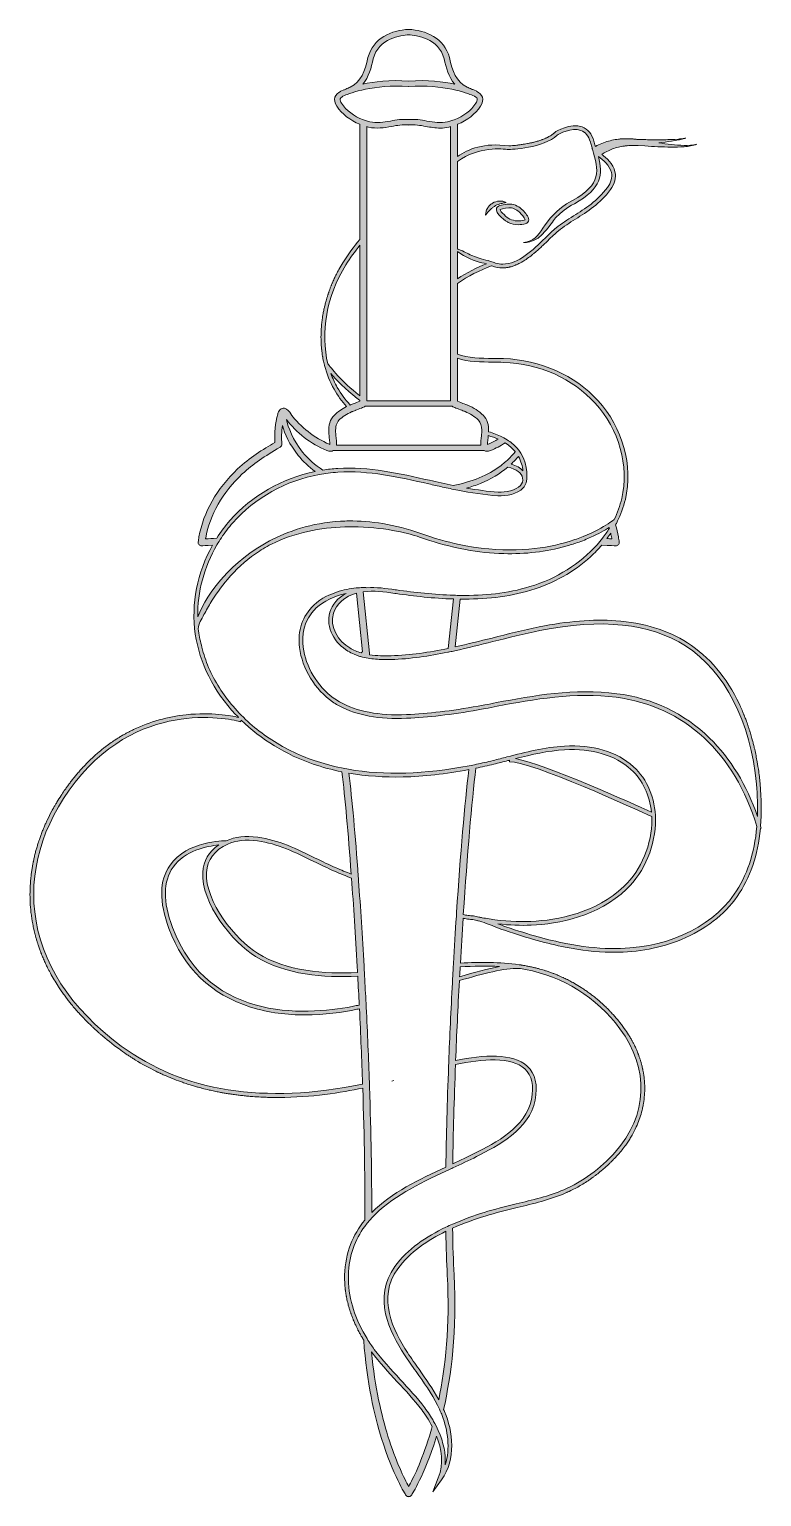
# Model space of a CAD drawing. Extents: x 787 to 2214, y -2929 to -71.
import ezdxf

# ---------------------------------------------------------------- set-up
doc = ezdxf.new("R2010")
doc.units = 0
doc.header["$MEASUREMENT"] = 0
doc.layers.add('Layer 1', color=7, linetype='Continuous')

# ---------------------------------------------------------------- blocks, each defined once
blk = doc.blocks.new('block 4')
at = {"layer": 'Layer 1', "lineweight": 0}
for points, knots in [([(2211, -1540.5), (2210.7, -1537.6), (2210.4, -1534.8), (2210.1, -1532), (2209.9, -1530.5), (2209.8, -1529.1), (2209.6, -1527.7), (2209.5, -1526.3), (2209.3, -1524.9), (2209.1, -1523.4), (2209.1, -1523.2), (2209.1, -1523), (2209, -1522.7), (2209, -1522.6), (2209, -1522.5), (2209, -1522.4), (2208.7, -1520.5), (2208.5, -1518.6), (2208.2, -1516.7), (2208.2, -1516.5), (2208.2, -1516.3), (2208.1, -1516.2), (2207.3, -1509.9), (2206.3, -1503.7), (2205.2, -1497.5), (2204.5, -1493.4), (2203.7, -1489.3), (2202.9, -1485.2), (2202.1, -1481.2), (2201.2, -1477.2), (2200.3, -1473.3), (2200.3, -1473.2), (2200.3, -1473.1), (2200.3, -1473), (2199.8, -1471.1), (2199.4, -1469.3), (2199, -1467.5), (2198.8, -1466.8), (2198.7, -1466.2), (2198.5, -1465.6), (2198.2, -1464.3), (2197.9, -1463), (2197.5, -1461.8), (2197.4, -1461.3), (2197.3, -1460.8), (2197.2, -1460.3), (2196.8, -1458.7), (2196.3, -1457.1), (2195.9, -1455.5), (2195.9, -1455.2), (2195.8, -1455), (2195.7, -1454.8), (2195.2, -1452.9), (2194.7, -1451), (2194.2, -1449.1), (2193.2, -1445.8), (2192.2, -1442.4), (2191.2, -1439.1), (2191.1, -1438.9), (2191.1, -1438.6), (2191, -1438.4), (2190.7, -1437.4), (2190.4, -1436.5), (2190.1, -1435.6), (2189.9, -1434.9), (2189.7, -1434.3), (2189.5, -1433.7), (2189.1, -1432.6), (2188.8, -1431.5), (2188.4, -1430.4), (2187.9, -1429), (2187.5, -1427.5), (2187, -1426.1), (2186.7, -1425.4), (2186.4, -1424.6), (2186.2, -1423.8), (2185.6, -1422.2), (2185.1, -1420.7), (2184.5, -1419.2), (2184.4, -1418.8), (2184.3, -1418.4), (2184.1, -1418.1), (2183.7, -1416.9), (2183.3, -1415.8), (2182.8, -1414.6), (2182.3, -1413.2), (2181.8, -1411.9), (2181.3, -1410.5), (2180.9, -1409.6), (2180.5, -1408.6), (2180.2, -1407.7), (2179.9, -1407.1), (2179.7, -1406.4), (2179.4, -1405.8), (2179, -1404.8), (2178.6, -1403.7), (2178.1, -1402.7), (2177.7, -1401.5), (2177.2, -1400.3), (2176.6, -1399.1), (2176, -1397.6), (2175.3, -1396), (2174.6, -1394.5), (2174.2, -1393.6), (2173.8, -1392.7), (2173.4, -1391.8), (2173.1, -1391), (2172.7, -1390.2), (2172.4, -1389.4), (2171.7, -1388), (2171.1, -1386.6), (2170.4, -1385.2), (2145.6, -1333), (2111.7, -1292.8), (2069.4, -1265.7), (2030.7, -1240.9), (1983.7, -1226.4), (1929.7, -1222.6), (1885.5, -1219.6), (1835.3, -1223.6), (1780.5, -1234.7), (1749.7, -1240.9), (1718.6, -1248.7), (1688.6, -1256.3), (1665, -1262.2), (1641, -1268.2), (1616.9, -1273.6), (1616.9, -1273.6), (1626.5, -1180.5), (1626.5, -1180.5), (1672.6, -1181.1), (1719.6, -1176.7), (1764.4, -1163.2), (1808.2, -1150), (1848.4, -1127.5), (1880.6, -1097.9), (1888.5, -1090.7), (1895.7, -1083.1), (1902.4, -1075.3), (1917.6, -1076.3), (1928, -1076.6), (1929.5, -1076.7), (1931.4, -1076.7), (1933.3, -1075.9), (1934.6, -1074.5), (1935.9, -1073), (1936.6, -1071.1), (1936.3, -1069.2), (1935.9, -1065.9), (1935.4, -1062.7), (1934.8, -1059.4), (1933.4, -1051.6), (1931.6, -1043.9), (1929.2, -1036.2), (1930.4, -1034.2), (1931.4, -1032.1), (1932.4, -1030.1), (1932.6, -1030), (1932.6, -1029.9), (1932.7, -1029.9), (1932.7, -1029.9), (1932.6, -1029.7), (1932.6, -1029.7), (1939.5, -1015.8), (1944.8, -1001.3), (1948.3, -986.4), (1963.6, -920.5), (1943.2, -846.8), (1895.1, -794.1), (1849.9, -744.5), (1782.8, -714.6), (1711, -712.1), (1704.5, -711.9), (1697.7, -711.8), (1691.1, -711.8), (1666.7, -711.5), (1641.8, -711.2), (1621.2, -703.8), (1621.2, -703.8), (1621.2, -566.1), (1621.2, -566.1), (1641.2, -550.8), (1664.9, -540.4), (1687.7, -531.2), (1687.8, -531.2), (1687.9, -531.3), (1688, -531.3), (1695.2, -534.2), (1702.2, -535.4), (1709.1, -535.4), (1709.8, -535.4), (1710.4, -535.4), (1711.1, -535.4), (1711.4, -535.4), (1711.7, -535.4), (1712, -535.4), (1712.6, -535.3), (1713.2, -535.3), (1713.8, -535.2), (1714.2, -535.2), (1714.5, -535.2), (1714.8, -535.1), (1715.4, -535.1), (1716, -535), (1716.6, -534.9), (1717.3, -534.9), (1718, -534.8), (1718.7, -534.6), (1719.5, -534.5), (1720.3, -534.4), (1721.1, -534.2), (1721.9, -534), (1722.7, -533.9), (1723.5, -533.7), (1724.2, -533.5), (1725, -533.3), (1725.8, -533.1), (1728.2, -532.4), (1730.5, -531.7), (1732.8, -530.8), (1733.6, -530.5), (1734.3, -530.2), (1735.1, -529.8), (1735.1, -529.8), (1735.2, -529.8), (1735.2, -529.8), (1736, -529.5), (1736.7, -529.2), (1737.4, -528.9), (1739.6, -527.8), (1741.9, -526.7), (1744.1, -525.5), (1744.1, -525.5), (1744.1, -525.5), (1744.1, -525.5), (1744.9, -525.1), (1745.6, -524.7), (1746.4, -524.3), (1746.6, -524.2), (1746.8, -524.1), (1747, -523.9), (1749.3, -522.6), (1751.6, -521.1), (1753.9, -519.6), (1754.5, -519.2), (1755.1, -518.8), (1755.6, -518.4), (1756.2, -518.1), (1756.8, -517.7), (1757.3, -517.3), (1760.7, -514.9), (1764, -512.4), (1767.3, -509.7), (1767.9, -509.3), (1768.4, -508.9), (1768.9, -508.4), (1770.5, -507.1), (1772.1, -505.7), (1773.7, -504.4), (1774.8, -503.5), (1775.8, -502.5), (1776.9, -501.6), (1777.9, -500.7), (1778.9, -499.8), (1779.9, -498.9), (1780.9, -498), (1781.8, -497.2), (1782.7, -496.3), (1784.8, -494.4), (1786.8, -492.5), (1788.8, -490.5), (1789.8, -489.6), (1790.8, -488.7), (1791.7, -487.8), (1793.6, -486), (1795.4, -484.2), (1797.2, -482.5), (1804.7, -475.2), (1811.8, -468.3), (1818.1, -463.2), (1828.2, -454.9), (1839.3, -448), (1851.1, -440.6), (1874.5, -425.8), (1898.8, -410.6), (1919.3, -383.1), (1927.9, -371.6), (1930.8, -359.9), (1928.1, -348.3), (1924.5, -332.7), (1911.6, -321), (1902.3, -314.3), (1903.1, -313.7), (1904, -313.2), (1904.9, -312.6), (1908.1, -310.6), (1911.6, -308.9), (1915.2, -307.2), (1922.3, -303.9), (1929.8, -301.4), (1937.6, -299.7), (1939.5, -299.2), (1941.5, -298.9), (1943.5, -298.6), (1943.5, -298.6), (1946.4, -298.1), (1946.4, -298.1), (1947.4, -297.9), (1948.4, -297.8), (1949.4, -297.7), (1950.5, -297.6), (1951.6, -297.5), (1952.7, -297.4), (1952.7, -297.4), (1952.7, -297.5), (1952.7, -297.5), (1956, -297.3), (1959.2, -297.1), (1962.4, -296.8), (1964.1, -296.8), (1965.8, -296.9), (1967.5, -296.9), (1969.5, -297), (1971.5, -297), (1973.6, -297.2), (1973.6, -297.2), (1986.3, -298), (1986.3, -298), (2003.2, -299.1), (2020.2, -300.1), (2037.3, -300.2), (2045.8, -300.3), (2054.3, -300.2), (2062.8, -299.5), (2071.3, -298.7), (2079.9, -297.5), (2087.8, -294.5), (2079.6, -296.7), (2071.1, -297), (2062.7, -296.9), (2054.3, -296.8), (2045.9, -296.1), (2037.6, -295.2), (2029.4, -294.3), (2021.3, -293.2), (2013.3, -292), (2021.6, -291), (2029.9, -290), (2038.2, -288.7), (2038.2, -288.7), (2045.3, -287.5), (2045.3, -287.5), (2045.3, -287.5), (2052.3, -286.2), (2052.3, -286.2), (2054.7, -285.7), (2057, -285.2), (2059.3, -284.7), (2061.6, -284.1), (2063.9, -283.4), (2066.2, -282.8), (2063.8, -283.1), (2061.5, -283.6), (2059.2, -283.9), (2056.8, -284.1), (2054.5, -284.4), (2052.1, -284.6), (2052.1, -284.6), (2045, -285.1), (2045, -285.1), (2045, -285.1), (2037.9, -285.5), (2037.9, -285.5), (2028.4, -285.8), (2018.9, -286), (2009.5, -285.9), (2000, -285.9), (1990.5, -285.8), (1981, -285.5), (1977.5, -285.4), (1974, -285.3), (1970.5, -285.2), (1969.8, -285.1), (1969.1, -285), (1968.4, -284.9), (1966.2, -284.7), (1964, -284.3), (1961.8, -284.2), (1961.8, -284.2), (1955.2, -283.8), (1955.2, -283.8), (1952.9, -283.8), (1950.7, -283.8), (1948.5, -283.8), (1947.4, -283.8), (1946.2, -283.8), (1945.1, -283.9), (1945.1, -283.9), (1941.8, -284.1), (1941.8, -284.1), (1939.5, -284.3), (1937.3, -284.4), (1935.1, -284.7), (1926.1, -285.7), (1917.3, -287.7), (1908.7, -290.7), (1904.4, -292.2), (1900.1, -293.9), (1895.9, -295.9), (1894, -296.8), (1892, -297.8), (1890.1, -298.9), (1890, -298.5), (1889.9, -298.2), (1889.8, -297.9), (1888.9, -294.9), (1888, -291.7), (1887, -288.5), (1882.9, -274.4), (1875.3, -265.1), (1864.4, -261), (1841.4, -252.3), (1812.5, -270.2), (1811.3, -271), (1811.3, -271), (1810.9, -271.2), (1810.9, -271.2), (1810.9, -271.2), (1810.7, -271.5), (1810.7, -271.5), (1810.2, -272), (1809.7, -272.4), (1809.3, -272.8), (1809.2, -272.9), (1809.1, -273), (1809, -273.1), (1808.6, -273.4), (1808.1, -273.8), (1807.7, -274.2), (1807.7, -274.2), (1807.6, -274.3), (1807.6, -274.3), (1807.1, -274.7), (1806.5, -275.1), (1806, -275.5), (1806, -275.5), (1806, -275.6), (1805.9, -275.6), (1805.4, -276), (1804.8, -276.4), (1804.2, -276.8), (1804.2, -276.8), (1804.2, -276.8), (1804.2, -276.8), (1803, -277.6), (1801.8, -278.4), (1800.5, -279.1), (1800.5, -279.1), (1800.5, -279.2), (1800.4, -279.2), (1799.8, -279.6), (1799.1, -279.9), (1798.4, -280.3), (1797.8, -280.7), (1797.1, -281), (1796.4, -281.4), (1795.7, -281.7), (1795, -282), (1794.3, -282.4), (1793.5, -282.8), (1792.7, -283.1), (1791.9, -283.4), (1791.3, -283.7), (1790.6, -284), (1790, -284.3), (1789.2, -284.6), (1788.4, -284.9), (1787.6, -285.2), (1786.9, -285.5), (1786.1, -285.8), (1785.3, -286.1), (1783, -286.9), (1780.6, -287.7), (1778.2, -288.4), (1775.8, -289.1), (1773.4, -289.8), (1770.9, -290.4), (1770.1, -290.6), (1769.3, -290.8), (1768.5, -291), (1767.6, -291.2), (1766.8, -291.4), (1766, -291.6), (1764.5, -292), (1763.1, -292.3), (1761.7, -292.5), (1761.4, -292.6), (1761.1, -292.7), (1760.8, -292.7), (1759.7, -293), (1758.5, -293.2), (1757.4, -293.4), (1755.5, -293.8), (1753.6, -294.1), (1751.8, -294.4), (1751, -294.5), (1750.3, -294.6), (1749.5, -294.8), (1746.5, -295.2), (1743.7, -295.6), (1741, -296), (1740.3, -296), (1739.7, -296.1), (1739, -296.2), (1738.7, -296.2), (1738.3, -296.3), (1738, -296.3), (1737.5, -296.4), (1737.1, -296.4), (1736.6, -296.5), (1734.8, -296.7), (1733.1, -296.9), (1731.5, -297), (1731.1, -297.1), (1730.7, -297.1), (1730.3, -297.1), (1729.6, -297.2), (1728.9, -297.2), (1728.2, -297.3), (1725.8, -297.5), (1723.9, -297.6), (1722.6, -297.7), (1722.4, -297.7), (1722.3, -297.7), (1722.2, -297.7), (1721.7, -297.8), (1721.3, -297.8), (1721, -297.8), (1673.6, -291.2), (1641.6, -304), (1621.2, -318.7), (1621.2, -318.7), (1621.2, -255.8), (1621.2, -255.8), (1640.3, -248.1), (1656.1, -235.8), (1665.9, -220.6), (1670.2, -214), (1671.5, -208.3), (1669.8, -203.1), (1668.2, -197.9), (1663.9, -194.4), (1658.7, -191.7), (1658.7, -191.7), (1658.8, -191.6), (1658.8, -191.6), (1658.4, -191.4), (1656.8, -190.6), (1654.1, -189.4), (1652.3, -188.7), (1650.6, -188), (1648.8, -187.3), (1645.8, -186), (1642.7, -184.8), (1640, -183.4), (1618.2, -172.3), (1611.9, -152.6), (1605.5, -126), (1596.1, -87.8), (1558.5, -72.5), (1526.4, -70.9), (1526.4, -70.9), (1526.1, -70.9), (1526.1, -70.9), (1526.1, -70.9), (1525.9, -70.9), (1525.9, -70.9), (1493.8, -72.5), (1456.2, -87.8), (1446.8, -126), (1440.3, -152.6), (1434.1, -172.3), (1412.3, -183.4), (1409.6, -184.8), (1406.5, -186), (1403.5, -187.3), (1401.7, -188), (1399.9, -188.7), (1398.2, -189.5), (1395.5, -190.6), (1393.8, -191.4), (1393.5, -191.6), (1393.5, -191.6), (1393.6, -191.7), (1393.6, -191.7), (1388.4, -194.4), (1384.1, -197.9), (1382.5, -203.1), (1380.8, -208.3), (1382.1, -214), (1386.4, -220.6), (1396.2, -235.8), (1412, -248.1), (1431.1, -255.8), (1431.1, -255.8), (1431.1, -480.3), (1431.1, -480.3), (1418.9, -494.5), (1407.6, -509.7), (1397.6, -525.8), (1395, -530.1), (1392.4, -534.4), (1390.1, -538.7), (1389.3, -540.2), (1388.5, -541.6), (1387.7, -543.1), (1386.9, -544.5), (1386.2, -546), (1385.5, -547.5), (1384.7, -548.9), (1384, -550.4), (1383.3, -551.9), (1383.3, -551.9), (1383.2, -551.9), (1383.2, -551.9), (1382.5, -553.4), (1381.9, -554.8), (1381.2, -556.3), (1380.5, -557.7), (1379.9, -559.2), (1379.2, -560.6), (1378.7, -561.9), (1378.1, -563.1), (1377.6, -564.3), (1377.2, -565.1), (1376.9, -565.9), (1376.6, -566.8), (1376.2, -567.6), (1375.9, -568.3), (1375.6, -569.1), (1375.4, -569.6), (1375.2, -570.1), (1375, -570.5), (1374.7, -571.4), (1374.3, -572.3), (1374, -573.2), (1373.6, -574), (1373.3, -574.8), (1373, -575.6), (1372.8, -576.3), (1372.5, -577), (1372.3, -577.6), (1372, -578.4), (1371.7, -579.1), (1371.5, -579.9), (1371.2, -580.7), (1370.9, -581.5), (1370.6, -582.3), (1370.4, -582.9), (1370.2, -583.4), (1370, -584), (1369.6, -585.1), (1369.3, -586.1), (1369, -587.1), (1368.8, -587.5), (1368.7, -587.9), (1368.6, -588.3), (1368.2, -589.3), (1367.9, -590.2), (1367.7, -591.1), (1367.4, -591.9), (1367.2, -592.7), (1366.9, -593.5), (1366.8, -594), (1366.6, -594.6), (1366.5, -595.1), (1366.2, -596), (1365.9, -596.9), (1365.7, -597.8), (1365.5, -598.5), (1365.2, -599.2), (1365.1, -599.9), (1364.8, -600.8), (1364.6, -601.8), (1364.3, -602.7), (1364.3, -602.8), (1364.2, -603), (1364.2, -603.2), (1363.8, -604.6), (1363.4, -605.9), (1363.1, -607.3), (1362.8, -608.7), (1362.4, -610.1), (1362.1, -611.6), (1362, -611.9), (1361.9, -612.2), (1361.9, -612.5), (1361.6, -613.6), (1361.4, -614.7), (1361.1, -615.8), (1361.1, -616.1), (1361, -616.5), (1360.9, -616.8), (1360.4, -619.3), (1359.9, -621.8), (1359.4, -624.3), (1359.1, -626.2), (1358.8, -628), (1358.5, -629.9), (1358.3, -631.2), (1358.1, -632.4), (1357.9, -633.7), (1357.5, -636.7), (1357.1, -639.6), (1356.8, -642.5), (1356.8, -642.6), (1356.8, -642.6), (1356.8, -642.6), (1356.5, -645.5), (1356.2, -648.4), (1356, -651.3), (1355.9, -652.7), (1355.8, -654.1), (1355.7, -655.5), (1355.7, -655.5), (1355.7, -655.6), (1355.7, -655.7), (1355.6, -656.5), (1355.6, -657.4), (1355.6, -658.3), (1355.5, -659.1), (1355.5, -659.8), (1355.5, -660.6), (1355.4, -661.9), (1355.4, -663.1), (1355.3, -664.4), (1355.3, -664.8), (1355.3, -665.3), (1355.3, -665.7), (1355.2, -671.6), (1355.3, -677.6), (1355.7, -683.4), (1355.7, -683.8), (1355.7, -684.2), (1355.7, -684.7), (1355.9, -687.8), (1356.2, -691), (1356.5, -694.1), (1356.6, -694.3), (1356.6, -694.6), (1356.6, -694.9), (1356.8, -696.9), (1357.1, -698.8), (1357.3, -700.8), (1357.4, -701.2), (1357.4, -701.5), (1357.5, -701.9), (1357.7, -703.8), (1358, -705.6), (1358.3, -707.5), (1358.4, -707.9), (1358.5, -708.3), (1358.6, -708.8), (1358.9, -710.8), (1359.3, -712.9), (1359.7, -714.9), (1360.4, -718.3), (1361.2, -721.6), (1362, -724.9), (1362.1, -725.1), (1362.1, -725.3), (1362.2, -725.6), (1366.4, -741.9), (1372.6, -757.4), (1380.7, -771.7), (1387.8, -784.2), (1396.1, -795.5), (1405.2, -805.7), (1396.5, -810.2), (1387.8, -815.4), (1380.7, -822.7), (1373.2, -830.6), (1369.7, -841.9), (1370.5, -856.3), (1370.7, -859.9), (1371.1, -863.5), (1371.5, -867), (1371.9, -870.7), (1372.3, -874.1), (1372.5, -877.6), (1372.5, -878.3), (1372.5, -878.8), (1372.4, -879.2), (1372.2, -879.1), (1371.9, -879), (1371.6, -878.9), (1342.7, -866.7), (1314.9, -845.1), (1297.3, -821.1), (1297.1, -820.7), (1296.7, -820.2), (1296.4, -819.6), (1293.9, -815.7), (1290.1, -809.8), (1284.1, -808.9), (1281.1, -808.4), (1278.1, -809.3), (1275.7, -811.4), (1272.5, -814.1), (1271.5, -818), (1270.9, -820.1), (1266.1, -838.2), (1264.3, -856.8), (1265.4, -875.4), (1242.2, -889), (1215.9, -905.3), (1192.8, -927), (1152.2, -965.4), (1126.1, -1011.2), (1117.5, -1059.4), (1116.9, -1062.6), (1116.4, -1065.9), (1116, -1069.2), (1115.7, -1071.1), (1116.3, -1073), (1117.7, -1074.5), (1119, -1075.9), (1120.8, -1076.7), (1122.8, -1076.7), (1124.1, -1076.6), (1131.9, -1076.4), (1143.7, -1075.7), (1114.2, -1128.5), (1102, -1189.9), (1110.4, -1248.6), (1118.5, -1305.1), (1145.7, -1359.3), (1189, -1405.3), (1190.8, -1407.1), (1192.6, -1408.9), (1194.3, -1410.8), (1179.8, -1407.5), (1141.8, -1400.6), (1092.7, -1405.7), (1056.5, -1409.6), (1022, -1419.2), (990, -1434.5), (988.6, -1435.2), (987.2, -1435.8), (985.9, -1436.5), (985, -1436.9), (984.2, -1437.3), (983.4, -1437.7), (982.7, -1438.1), (982.1, -1438.4), (981.4, -1438.8), (980.4, -1439.3), (979.5, -1439.8), (978.5, -1440.3), (977.6, -1440.8), (976.7, -1441.3), (975.7, -1441.8), (975.2, -1442.1), (974.7, -1442.4), (974.1, -1442.7), (973.3, -1443.1), (972.5, -1443.5), (971.7, -1444), (969.3, -1445.4), (966.9, -1446.7), (964.6, -1448.2), (963.6, -1448.7), (962.7, -1449.3), (961.8, -1449.8), (960.9, -1450.4), (960, -1451), (959.1, -1451.5), (958.1, -1452.1), (957.2, -1452.7), (956.3, -1453.3), (949.5, -1457.6), (942.9, -1462.3), (936.4, -1467.2), (935.6, -1467.8), (934.7, -1468.4), (933.9, -1469.1), (931.7, -1470.8), (929.5, -1472.5), (927.4, -1474.3), (926.5, -1475), (925.7, -1475.7), (924.8, -1476.4), (924, -1477.1), (923.1, -1477.8), (922.3, -1478.5), (919.7, -1480.6), (917.2, -1482.8), (914.8, -1485.1), (914, -1485.8), (913.2, -1486.5), (912.4, -1487.3), (911.5, -1488), (910.7, -1488.8), (909.9, -1489.5), (908.3, -1491), (906.7, -1492.6), (905.1, -1494.1), (904.1, -1495), (903.2, -1496), (902.2, -1496.9), (902.2, -1496.9), (902.2, -1496.9), (902.2, -1497), (901.4, -1497.8), (900.6, -1498.6), (899.8, -1499.4), (897.4, -1501.8), (895, -1504.3), (892.6, -1506.9), (891.8, -1507.7), (891, -1508.6), (890.2, -1509.5), (889.7, -1510.1), (889.1, -1510.7), (888.6, -1511.3), (887.8, -1512.1), (887, -1513), (886.2, -1513.9), (885.2, -1515), (884.2, -1516.2), (883.2, -1517.4), (881.3, -1519.6), (879.4, -1521.9), (877.5, -1524.1), (875.9, -1526.1), (874.3, -1528.1), (872.7, -1530.1), (872, -1530.9), (871.3, -1531.8), (870.6, -1532.7), (869.6, -1534), (868.5, -1535.3), (867.5, -1536.7), (866.7, -1537.7), (865.9, -1538.7), (865.1, -1539.8), (864.5, -1540.6), (863.8, -1541.5), (863.1, -1542.4), (861.7, -1544.4), (860.2, -1546.4), (858.8, -1548.4), (858.2, -1549.3), (857.5, -1550.2), (856.8, -1551.1), (854.6, -1554.3), (852.4, -1557.6), (850.2, -1560.8), (849.8, -1561.5), (849.3, -1562.1), (848.9, -1562.8), (846, -1567.2), (843.2, -1571.7), (840.5, -1576.2), (839.9, -1577.2), (839.3, -1578.1), (838.8, -1579.1), (837.7, -1580.9), (836.6, -1582.7), (835.6, -1584.5), (835.1, -1585.5), (834.5, -1586.4), (834, -1587.4), (833.5, -1588.2), (833.1, -1589), (832.6, -1589.8), (832.1, -1590.9), (831.5, -1592), (830.9, -1593), (827.7, -1599), (824.7, -1604.9), (821.9, -1610.9), (820.8, -1613.1), (819.8, -1615.2), (818.9, -1617.4), (817.8, -1619.7), (816.8, -1622.1), (815.8, -1624.5), (815.1, -1626.2), (814.4, -1627.9), (813.7, -1629.6), (813.1, -1630.8), (812.6, -1632.1), (812.1, -1633.4), (811.6, -1634.7), (811.1, -1635.9), (810.6, -1637.2), (810.6, -1637.3), (810.6, -1637.3), (810.6, -1637.4), (809.6, -1639.9), (808.7, -1642.5), (807.8, -1645.1), (807.4, -1646.2), (807, -1647.3), (806.6, -1648.4), (806, -1650.2), (805.4, -1651.9), (804.9, -1653.6), (804.1, -1655.9), (803.3, -1658.3), (802.6, -1660.6), (802.2, -1662.2), (801.7, -1663.7), (801.3, -1665.2), (801, -1666.3), (800.7, -1667.4), (800.4, -1668.5), (800, -1669.8), (799.6, -1671.1), (799.3, -1672.4), (799, -1673.5), (798.7, -1674.7), (798.4, -1675.8), (798, -1677.4), (797.6, -1679), (797.2, -1680.6), (796.9, -1681.8), (796.7, -1683), (796.4, -1684.2), (796.1, -1685.5), (795.8, -1686.9), (795.5, -1688.2), (795.3, -1689.4), (795, -1690.5), (794.8, -1691.7), (794.7, -1691.9), (794.7, -1692.2), (794.6, -1692.4), (794.4, -1693.4), (794.3, -1694.3), (794.1, -1695.3), (793.5, -1698.2), (793, -1701.1), (792.5, -1704), (792.3, -1705.3), (792.1, -1706.7), (791.9, -1708), (791.7, -1709.3), (791.5, -1710.6), (791.3, -1711.9), (791.1, -1713.3), (791, -1714.6), (790.8, -1715.9), (790.7, -1717), (790.5, -1718.1), (790.4, -1719.2), (790.3, -1720), (790.2, -1720.9), (790.1, -1721.8), (790, -1722.7), (789.9, -1723.7), (789.8, -1724.6), (789.2, -1731.1), (788.7, -1737.6), (788.5, -1744.1), (788.4, -1746.4), (788.3, -1748.8), (788.3, -1751.2), (788.1, -1764.4), (788.8, -1777.5), (790.2, -1790.7), (790.5, -1792.5), (790.7, -1794.3), (790.9, -1796.2), (791.1, -1797.9), (791.4, -1799.5), (791.6, -1801.2), (791.7, -1801.7), (791.8, -1802.2), (791.9, -1802.7), (792, -1803.8), (792.2, -1804.8), (792.3, -1805.8), (792.5, -1806.6), (792.6, -1807.5), (792.8, -1808.3), (792.9, -1809.1), (793, -1810), (793.2, -1810.8), (793.4, -1811.8), (793.6, -1812.9), (793.8, -1813.9), (794.4, -1817.2), (795.1, -1820.4), (795.8, -1823.6), (796.2, -1825.4), (796.6, -1827.2), (797, -1829), (797.4, -1830.7), (797.9, -1832.4), (798.3, -1834.1), (798.3, -1834.2), (798.4, -1834.3), (798.4, -1834.4), (798.6, -1835.4), (798.9, -1836.3), (799.2, -1837.3), (799.5, -1838.7), (799.9, -1840), (800.3, -1841.4), (800.6, -1842.3), (800.8, -1843.2), (801.1, -1844.1), (801.4, -1845.3), (801.8, -1846.5), (802.1, -1847.6), (802.4, -1848.4), (802.6, -1849.2), (802.9, -1849.9), (803.4, -1851.8), (804.1, -1853.6), (804.7, -1855.5), (805.1, -1856.8), (805.6, -1858.1), (806, -1859.4), (806.5, -1860.9), (807, -1862.3), (807.6, -1863.7), (808.3, -1865.7), (809, -1867.6), (809.7, -1869.5), (810.2, -1870.6), (810.6, -1871.7), (811, -1872.8), (812.2, -1875.8), (813.4, -1878.7), (814.7, -1881.6), (815.3, -1883.1), (816, -1884.6), (816.6, -1886), (817.3, -1887.5), (818, -1889), (818.7, -1890.4), (819.3, -1891.9), (820, -1893.3), (820.7, -1894.8), (821.3, -1895.9), (821.8, -1897), (822.4, -1898.2), (822.4, -1898.3), (822.5, -1898.3), (822.5, -1898.4), (822.9, -1899.3), (823.4, -1900.1), (823.8, -1901), (824.8, -1902.9), (825.8, -1904.8), (826.8, -1906.7), (827.2, -1907.5), (827.6, -1908.3), (828, -1909.1), (832.7, -1917.6), (837.7, -1926), (843.1, -1934.3), (843.7, -1935.4), (844.4, -1936.4), (845.1, -1937.5), (846, -1938.8), (846.9, -1940.2), (847.9, -1941.5), (847.9, -1941.6), (847.9, -1941.6), (848, -1941.7), (848.8, -1942.9), (849.6, -1944), (850.4, -1945.2), (850.6, -1945.5), (850.9, -1945.9), (851.1, -1946.2), (852, -1947.5), (852.9, -1948.7), (853.7, -1949.9), (854.7, -1951.3), (855.7, -1952.7), (856.7, -1954), (857.7, -1955.3), (858.7, -1956.6), (859.7, -1957.9), (859.8, -1958.1), (860, -1958.3), (860.1, -1958.6), (861.1, -1959.8), (862, -1961), (862.9, -1962.2), (863.8, -1963.3), (864.6, -1964.3), (865.5, -1965.4), (865.9, -1966), (866.4, -1966.6), (866.8, -1967.1), (867.7, -1968.2), (868.5, -1969.2), (869.4, -1970.3), (870.5, -1971.6), (871.6, -1972.9), (872.7, -1974.3), (873.5, -1975.2), (874.3, -1976.2), (875.1, -1977.2), (877.3, -1979.7), (879.5, -1982.2), (881.7, -1984.7), (882.4, -1985.5), (883.2, -1986.3), (883.9, -1987.1), (886.2, -1989.7), (888.6, -1992.3), (891.1, -1994.9), (892.7, -1996.6), (894.3, -1998.2), (896, -1999.9), (900, -2004.1), (904.2, -2008.2), (908.6, -2012.4), (910, -2013.7), (911.5, -2015.1), (913, -2016.5), (913.9, -2017.4), (914.8, -2018.2), (915.8, -2019.1), (916.7, -2019.9), (917.6, -2020.8), (918.6, -2021.6), (919.6, -2022.6), (920.7, -2023.5), (921.7, -2024.4), (923, -2025.6), (924.3, -2026.7), (925.6, -2027.8), (936.9, -2037.7), (949, -2047.3), (961.7, -2056.7), (966.4, -2060.1), (971.1, -2063.4), (975.8, -2066.7), (977, -2067.4), (978.1, -2068.2), (979.3, -2069), (981.1, -2070.2), (982.8, -2071.4), (984.6, -2072.5), (985.5, -2073.1), (986.3, -2073.6), (987.2, -2074.2), (988.2, -2074.8), (989.3, -2075.5), (990.4, -2076.2), (991.5, -2076.9), (992.6, -2077.6), (993.8, -2078.3), (1006.7, -2086.2), (1019.9, -2093.5), (1033.6, -2100.1), (1034.9, -2100.7), (1036.2, -2101.4), (1037.5, -2102), (1037.8, -2102.1), (1038.1, -2102.3), (1038.4, -2102.4), (1039.5, -2102.9), (1040.6, -2103.5), (1041.7, -2104), (1042.2, -2104.2), (1042.7, -2104.4), (1043.1, -2104.6), (1044.1, -2105.1), (1045, -2105.5), (1046, -2105.9), (1047.3, -2106.5), (1048.5, -2107.1), (1049.8, -2107.6), (1051.1, -2108.2), (1052.4, -2108.7), (1053.7, -2109.3), (1064, -2113.7), (1074.6, -2117.8), (1085.4, -2121.6), (1086.9, -2122.1), (1088.4, -2122.6), (1089.9, -2123.1), (1091.6, -2123.7), (1093.4, -2124.3), (1095.1, -2124.9), (1096.8, -2125.4), (1098.6, -2126), (1100.3, -2126.5), (1101.8, -2127), (1103.4, -2127.5), (1104.9, -2127.9), (1106.2, -2128.3), (1107.4, -2128.7), (1108.6, -2129), (1110, -2129.4), (1111.4, -2129.8), (1112.8, -2130.2), (1113.9, -2130.6), (1115, -2130.9), (1116.1, -2131.2), (1117.9, -2131.7), (1119.6, -2132.1), (1121.4, -2132.6), (1122, -2132.8), (1122.7, -2132.9), (1123.3, -2133.1), (1128.1, -2134.3), (1132.8, -2135.5), (1137.6, -2136.6), (1141, -2137.4), (1144.5, -2138.2), (1148, -2138.9), (1149.7, -2139.3), (1151.4, -2139.6), (1153.1, -2139.9), (1155.9, -2140.5), (1158.7, -2141.1), (1161.5, -2141.6), (1162.5, -2141.8), (1163.5, -2141.9), (1164.5, -2142.1), (1165.8, -2142.3), (1167.1, -2142.6), (1168.5, -2142.8), (1169.9, -2143), (1171.3, -2143.3), (1172.7, -2143.5), (1175.1, -2143.9), (1177.4, -2144.3), (1179.9, -2144.6), (1182.9, -2145.1), (1186, -2145.5), (1189.1, -2145.9), (1190.7, -2146.1), (1192.2, -2146.3), (1193.8, -2146.5), (1195.4, -2146.7), (1196.9, -2146.9), (1198.5, -2147.1), (1200.1, -2147.3), (1201.6, -2147.4), (1203.2, -2147.6), (1203.2, -2147.6), (1203.2, -2147.6), (1203.2, -2147.6), (1204.7, -2147.8), (1206.2, -2147.9), (1207.7, -2148.1), (1207.8, -2148.1), (1208, -2148.1), (1208.2, -2148.1), (1209.6, -2148.3), (1210.9, -2148.4), (1212.3, -2148.5), (1214, -2148.7), (1215.7, -2148.8), (1217.5, -2149), (1219, -2149.1), (1220.6, -2149.2), (1222.2, -2149.4), (1227.5, -2149.8), (1232.8, -2150.1), (1238.2, -2150.4), (1239.9, -2150.5), (1241.6, -2150.5), (1243.3, -2150.6), (1244.9, -2150.7), (1246.6, -2150.7), (1248.2, -2150.8), (1250.2, -2150.9), (1252.3, -2150.9), (1254.3, -2151), (1256.2, -2151), (1258, -2151.1), (1259.9, -2151.1), (1261.8, -2151.1), (1263.6, -2151.1), (1265.5, -2151.2), (1267.4, -2151.2), (1269.2, -2151.2), (1271.1, -2151.2), (1271.1, -2151.2), (1272.7, -2151.2), (1272.7, -2151.2), (1337, -2151), (1394.1, -2141.8), (1436.6, -2132.7), (1439.9, -2230.1), (1441.3, -2317.8), (1440.7, -2390.1), (1417.5, -2418.3), (1402.5, -2453), (1401.4, -2497.2), (1401.3, -2498.9), (1401.3, -2500.7), (1401.3, -2502.4), (1401.3, -2503.5), (1401.3, -2504.7), (1401.3, -2505.8), (1401.3, -2506.4), (1401.4, -2507), (1401.4, -2507.6), (1401.4, -2508.7), (1401.4, -2509.8), (1401.5, -2510.9), (1401.5, -2511.9), (1401.6, -2512.9), (1401.6, -2513.8), (1401.7, -2514.2), (1401.7, -2514.5), (1401.7, -2514.8), (1401.8, -2515.8), (1401.8, -2516.7), (1401.9, -2517.6), (1401.9, -2518.1), (1402, -2518.6), (1402, -2519.2), (1402.1, -2520), (1402.2, -2520.8), (1402.3, -2521.7), (1402.3, -2522.3), (1402.4, -2522.9), (1402.5, -2523.5), (1402.5, -2524.2), (1402.6, -2525), (1402.7, -2525.7), (1402.8, -2526.2), (1402.8, -2526.6), (1402.9, -2527.1), (1403, -2528), (1403.1, -2528.8), (1403.2, -2529.7), (1403.3, -2530.5), (1403.4, -2531.3), (1403.6, -2532), (1403.6, -2532.5), (1403.7, -2532.9), (1403.8, -2533.4), (1403.9, -2534.1), (1404, -2534.8), (1404.1, -2535.4), (1404.3, -2536.3), (1404.4, -2537.2), (1404.6, -2538), (1404.6, -2538.3), (1404.7, -2538.6), (1404.7, -2538.8), (1404.9, -2539.9), (1405.1, -2541), (1405.3, -2542), (1406.1, -2545.9), (1407, -2549.7), (1408, -2553.4), (1408.3, -2554.8), (1408.7, -2556.1), (1409, -2557.4), (1409.3, -2558.5), (1409.6, -2559.5), (1409.9, -2560.6), (1410.2, -2561.4), (1410.4, -2562.3), (1410.7, -2563.1), (1411.2, -2564.8), (1411.7, -2566.4), (1412.3, -2568.1), (1412.6, -2568.9), (1412.8, -2569.7), (1413.1, -2570.6), (1413.2, -2570.9), (1413.4, -2571.3), (1413.5, -2571.6), (1413.7, -2572.4), (1414, -2573.1), (1414.3, -2573.8), (1414.6, -2574.8), (1415, -2575.8), (1415.3, -2576.7), (1415.7, -2577.7), (1416, -2578.6), (1416.4, -2579.5), (1416.6, -2580.1), (1416.9, -2580.7), (1417.1, -2581.3), (1417.5, -2582.2), (1417.8, -2583.2), (1418.2, -2584.1), (1418.7, -2585.3), (1419.2, -2586.5), (1419.7, -2587.7), (1420.2, -2588.9), (1420.8, -2590.1), (1421.3, -2591.2), (1421.3, -2591.3), (1421.3, -2591.3), (1421.3, -2591.3), (1421.8, -2592.5), (1422.4, -2593.7), (1422.9, -2594.8), (1423.8, -2596.8), (1424.8, -2598.8), (1425.7, -2600.7), (1426.1, -2601.5), (1426.5, -2602.2), (1426.9, -2603), (1427.2, -2603.7), (1427.5, -2604.4), (1427.9, -2605), (1428.4, -2606.1), (1429, -2607.1), (1429.5, -2608.2), (1430.7, -2610.4), (1431.9, -2612.6), (1433.1, -2614.7), (1433.6, -2615.6), (1434.1, -2616.4), (1434.6, -2617.2), (1435.9, -2619.5), (1437.2, -2621.7), (1438.5, -2623.9), (1444.2, -2705.9), (1459.3, -2770.4), (1473.2, -2815.2), (1495.6, -2886.9), (1519.6, -2924), (1520.6, -2925.6), (1520.6, -2925.6), (1520.6, -2925.6), (1520.6, -2925.6), (1520.6, -2925.6), (1520.7, -2925.7), (1520.7, -2925.7), (1520.9, -2926), (1521.1, -2926.3), (1521.4, -2926.5), (1521.4, -2926.6), (1521.5, -2926.6), (1521.5, -2926.7), (1521.8, -2927), (1522.1, -2927.2), (1522.5, -2927.4), (1522.5, -2927.5), (1522.5, -2927.5), (1522.5, -2927.5), (1522.6, -2927.5), (1522.6, -2927.5), (1522.7, -2927.6), (1522.8, -2927.7), (1523, -2927.8), (1523.2, -2927.9), (1523.3, -2927.9), (1523.4, -2928), (1523.6, -2928), (1523.7, -2928.1), (1523.9, -2928.2), (1524, -2928.2), (1524.2, -2928.3), (1524.3, -2928.3), (1524.4, -2928.3), (1524.6, -2928.4), (1524.7, -2928.4), (1524.9, -2928.4), (1525, -2928.5), (1525.2, -2928.5), (1525.3, -2928.5), (1525.5, -2928.5), (1525.7, -2928.6), (1525.9, -2928.6), (1526, -2928.6), (1526.1, -2928.6), (1526.1, -2928.6), (1526.4, -2928.6), (1526.7, -2928.6), (1527, -2928.5), (1527.1, -2928.5), (1527.2, -2928.5), (1527.3, -2928.5), (1527.5, -2928.4), (1527.7, -2928.4), (1527.9, -2928.3), (1528, -2928.3), (1528.1, -2928.3), (1528.2, -2928.2), (1528.4, -2928.2), (1528.6, -2928.1), (1528.8, -2928), (1528.9, -2928), (1528.9, -2927.9), (1529, -2927.9), (1529.2, -2927.8), (1529.5, -2927.7), (1529.7, -2927.6), (1529.7, -2927.5), (1529.8, -2927.5), (1529.8, -2927.5), (1529.8, -2927.5), (1529.8, -2927.5), (1529.8, -2927.4), (1530.2, -2927.2), (1530.5, -2927), (1530.8, -2926.7), (1530.8, -2926.7), (1530.9, -2926.5), (1530.9, -2926.5), (1531.2, -2926.3), (1531.4, -2926), (1531.6, -2925.7), (1531.6, -2925.7), (1531.7, -2925.6), (1531.7, -2925.6), (1531.7, -2925.6), (1531.7, -2925.6), (1531.7, -2925.6), (1532.7, -2924), (1556.7, -2886.9), (1579.1, -2815.2), (1579.6, -2813.7), (1580, -2812.2), (1580.5, -2810.6), (1590.1, -2835.2), (1595.1, -2864.3), (1583.9, -2892.1), (1583.9, -2892.1), (1573.1, -2919), (1573.1, -2919), (1573.1, -2919), (1590.2, -2895.6), (1590.2, -2895.6), (1619.1, -2855.9), (1612.2, -2801), (1596.1, -2762.9), (1595.5, -2761.5), (1594.9, -2760.1), (1594.2, -2758.7), (1609, -2693.4), (1620.5, -2604.9), (1614.6, -2496.3), (1613.1, -2470.3), (1612.2, -2439.9), (1611.8, -2405.6), (1634, -2395.7), (1656, -2388.1), (1675.2, -2382), (1695.3, -2375.7), (1716.6, -2370.5), (1737.2, -2365.6), (1768.7, -2358), (1801.4, -2350.1), (1831.3, -2337.5), (1832.2, -2337.1), (1833.1, -2336.7), (1834, -2336.3), (1834.8, -2335.9), (1835.6, -2335.6), (1836.5, -2335.2), (1836.6, -2335.1), (1836.8, -2335.1), (1836.9, -2335), (1837.6, -2334.7), (1838.3, -2334.4), (1839, -2334.1), (1839.4, -2333.9), (1839.8, -2333.7), (1840.2, -2333.5), (1840.8, -2333.2), (1841.4, -2332.9), (1842.1, -2332.6), (1845.7, -2330.8), (1849.3, -2329), (1853, -2327), (1853.8, -2326.6), (1854.7, -2326.1), (1855.5, -2325.6), (1862.3, -2321.9), (1869, -2317.7), (1875.6, -2313.3), (1876.5, -2312.7), (1877.5, -2312), (1878.5, -2311.4), (1879.9, -2310.4), (1881.2, -2309.5), (1882.6, -2308.5), (1883.5, -2307.8), (1884.4, -2307.2), (1885.3, -2306.5), (1887, -2305.3), (1888.7, -2304.1), (1890.3, -2302.8), (1891.7, -2301.7), (1893.1, -2300.7), (1894.5, -2299.6), (1895.3, -2298.9), (1896.2, -2298.2), (1897, -2297.5), (1897.8, -2296.9), (1898.7, -2296.2), (1899.4, -2295.6), (1900.3, -2294.9), (1901.1, -2294.2), (1901.9, -2293.5), (1904.4, -2291.5), (1906.8, -2289.4), (1909.2, -2287.2), (1910, -2286.5), (1910.8, -2285.8), (1911.6, -2285.1), (1912.4, -2284.4), (1913.2, -2283.6), (1913.9, -2282.9), (1914, -2282.9), (1914, -2282.9), (1914, -2282.8), (1914.5, -2282.3), (1915.1, -2281.9), (1915.6, -2281.4), (1916.3, -2280.7), (1917.1, -2279.9), (1917.8, -2279.2), (1919.4, -2277.7), (1921, -2276.1), (1922.6, -2274.5), (1923, -2274.1), (1923.4, -2273.7), (1923.8, -2273.3), (1924.4, -2272.7), (1925, -2272.1), (1925.5, -2271.5), (1926.5, -2270.5), (1927.4, -2269.6), (1928.4, -2268.6), (1929.3, -2267.6), (1930.3, -2266.6), (1931.2, -2265.5), (1932.1, -2264.5), (1933, -2263.5), (1934, -2262.5), (1939.4, -2256.4), (1944.4, -2250.2), (1949, -2243.9), (1950.8, -2241.3), (1952.6, -2238.8), (1954.2, -2236.2), (1955.9, -2233.6), (1957.6, -2231.1), (1959.1, -2228.4), (1959.9, -2227.1), (1960.7, -2225.8), (1961.4, -2224.5), (1964.4, -2219.3), (1967.1, -2213.9), (1969.6, -2208.5), (1973.8, -2199.1), (1977.3, -2189.5), (1979.9, -2179.8), (1980.7, -2177), (1981.3, -2174.2), (1982, -2171.5), (1982, -2171.5), (1982, -2171.5), (1982, -2171.4), (1982.6, -2168.7), (1983.1, -2165.9), (1983.6, -2163.1), (1985.4, -2152.2), (1986.3, -2141.3), (1986.1, -2130.3), (1986.1, -2129.6), (1986, -2128.8), (1986, -2128), (1986, -2127.8), (1986, -2127.6), (1986, -2127.4), (1986, -2126.6), (1985.9, -2125.8), (1985.9, -2125), (1985.8, -2122.5), (1985.6, -2120), (1985.4, -2117.5), (1985.3, -2116.6), (1985.2, -2115.7), (1985.1, -2114.7), (1984.9, -2112.3), (1984.6, -2109.9), (1984.2, -2107.5), (1984.1, -2106.7), (1984, -2106), (1983.9, -2105.2), (1983.4, -2102.1), (1982.8, -2099), (1982.2, -2095.9), (1982, -2095.4), (1981.9, -2094.8), (1981.8, -2094.2), (1981.2, -2091.7), (1980.6, -2089.2), (1980, -2086.6), (1979.8, -2085.9), (1979.6, -2085.1), (1979.4, -2084.4), (1979.2, -2083.9), (1979, -2083.3), (1978.9, -2082.8), (1978.4, -2080.9), (1977.8, -2079), (1977.2, -2077.2), (1976.9, -2076.4), (1976.7, -2075.6), (1976.4, -2074.8), (1975.8, -2072.8), (1975.1, -2070.8), (1974.3, -2068.8), (1974.1, -2068.1), (1973.8, -2067.3), (1973.5, -2066.6), (1973.4, -2066.3), (1973.2, -2065.9), (1973.1, -2065.6), (1972.8, -2064.9), (1972.6, -2064.2), (1972.3, -2063.6), (1971.5, -2061.6), (1970.7, -2059.7), (1969.9, -2057.8), (1969.5, -2057), (1969.2, -2056.2), (1968.8, -2055.3), (1968.2, -2054), (1967.6, -2052.6), (1966.9, -2051.3), (1966.2, -2049.8), (1965.5, -2048.3), (1964.7, -2046.9), (1964.3, -2046), (1963.9, -2045.2), (1963.5, -2044.4), (1963.4, -2044.3), (1963.4, -2044.2), (1963.3, -2044.1), (1963.2, -2043.9), (1963.1, -2043.8), (1963, -2043.6), (1963, -2043.5), (1962.9, -2043.4), (1962.9, -2043.3), (1962.4, -2042.5), (1962, -2041.6), (1961.6, -2040.8), (1961.2, -2040.2), (1960.8, -2039.5), (1960.5, -2038.9), (1959.9, -2037.8), (1959.2, -2036.7), (1958.6, -2035.6), (1958, -2034.5), (1957.3, -2033.4), (1956.7, -2032.4), (1956.6, -2032.2), (1956.5, -2032), (1956.4, -2031.8), (1955.8, -2030.9), (1955.2, -2030), (1954.6, -2029.1), (1952, -2024.9), (1949.3, -2020.8), (1946.3, -2016.7), (1945.4, -2015.4), (1944.5, -2014.2), (1943.6, -2012.9), (1941.7, -2010.5), (1939.9, -2008), (1938, -2005.6), (1937.3, -2004.8), (1936.7, -2004.1), (1936.1, -2003.3), (1935.2, -2002.2), (1934.4, -2001.2), (1933.5, -2000.2), (1932.9, -1999.4), (1932.2, -1998.5), (1931.5, -1997.7), (1930.4, -1996.5), (1929.3, -1995.2), (1928.3, -1994), (1927.4, -1993), (1926.5, -1992), (1925.6, -1991), (1924.7, -1990), (1923.8, -1989), (1922.9, -1988), (1922, -1987), (1921.1, -1986), (1920.2, -1985.1), (1918.7, -1983.5), (1917.3, -1982), (1915.8, -1980.5), (1915.4, -1980.1), (1915, -1979.7), (1914.6, -1979.3), (1913.7, -1978.4), (1912.7, -1977.4), (1911.8, -1976.5), (1910.6, -1975.4), (1909.5, -1974.3), (1908.4, -1973.2), (1907.7, -1972.6), (1907, -1971.9), (1906.2, -1971.2), (1906.1, -1971.1), (1906, -1970.9), (1905.8, -1970.8), (1904.9, -1970), (1904, -1969.1), (1903.1, -1968.3), (1900.1, -1965.6), (1897.1, -1963), (1894.1, -1960.4), (1893.1, -1959.6), (1892.1, -1958.7), (1891.1, -1957.9), (1890, -1957.1), (1889, -1956.2), (1888, -1955.4), (1886.8, -1954.5), (1885.6, -1953.5), (1884.4, -1952.6), (1883.5, -1951.9), (1882.6, -1951.2), (1881.7, -1950.6), (1880.8, -1949.8), (1879.8, -1949.1), (1878.9, -1948.4), (1877.7, -1947.6), (1876.5, -1946.7), (1875.4, -1945.9), (1874.4, -1945.2), (1873.4, -1944.4), (1872.3, -1943.7), (1870.1, -1942.2), (1867.9, -1940.7), (1865.6, -1939.2), (1864.5, -1938.5), (1863.4, -1937.8), (1862.4, -1937.1), (1857.9, -1934.2), (1853.4, -1931.5), (1848.9, -1928.9), (1848.7, -1928.8), (1848.6, -1928.7), (1848.4, -1928.7), (1845.7, -1927.1), (1843, -1925.6), (1840.2, -1924.2), (1839.3, -1923.7), (1838.4, -1923.2), (1837.4, -1922.7), (1834.7, -1921.3), (1831.9, -1919.9), (1829.1, -1918.6), (1828.4, -1918.3), (1827.7, -1918), (1827.1, -1917.7), (1825.5, -1916.9), (1823.9, -1916.2), (1822.2, -1915.5), (1821.2, -1915), (1820.1, -1914.5), (1819.1, -1914.1), (1816.7, -1913.1), (1814.3, -1912.1), (1811.9, -1911.1), (1810, -1910.4), (1808.1, -1909.6), (1806.1, -1908.9), (1805, -1908.4), (1803.8, -1908), (1802.7, -1907.6), (1801.6, -1907.2), (1800.5, -1906.8), (1799.4, -1906.4), (1798.3, -1906.1), (1797.3, -1905.7), (1796.2, -1905.4), (1796, -1905.3), (1795.9, -1905.3), (1795.7, -1905.2), (1794.7, -1904.9), (1793.7, -1904.5), (1792.6, -1904.2), (1791.7, -1903.9), (1790.8, -1903.6), (1789.9, -1903.3), (1786.3, -1902.2), (1782.7, -1901.2), (1779.1, -1900.2), (1777.9, -1899.9), (1776.8, -1899.6), (1775.6, -1899.3), (1774.5, -1899), (1773.4, -1898.7), (1772.2, -1898.5), (1772.2, -1898.5), (1772.2, -1898.4), (1772.1, -1898.4), (1771.2, -1898.2), (1770.2, -1898), (1769.3, -1897.8), (1767.9, -1897.5), (1766.6, -1897.1), (1765.3, -1896.9), (1764.1, -1896.6), (1763, -1896.4), (1761.8, -1896.1), (1760.7, -1895.9), (1759.5, -1895.7), (1758.3, -1895.4), (1757.2, -1895.2), (1756, -1895), (1754.8, -1894.8), (1751.7, -1894.2), (1748.5, -1893.7), (1745.4, -1893.2), (1745.4, -1893.2), (1745.4, -1892.8), (1745.4, -1892.8), (1744.7, -1892.8), (1744, -1892.7), (1743.3, -1892.7), (1742.5, -1892.6), (1741.8, -1892.6), (1741.1, -1892.6), (1703.5, -1887.2), (1665.2, -1887.2), (1626.8, -1889.5), (1628.5, -1859.5), (1630.3, -1830.3), (1632.1, -1802), (1633.2, -1802.3), (1634.3, -1802.6), (1635.3, -1802.8), (1639.2, -1803.8), (1643, -1804.1), (1646.6, -1804.4), (1649.9, -1804.6), (1653, -1804.9), (1656.1, -1805.6), (1657.8, -1806), (1659.4, -1806.4), (1661.1, -1806.9), (1661.1, -1806.9), (1661.3, -1806.3), (1661.3, -1806.3), (1661.3, -1806.3), (1661.1, -1806.9), (1661.1, -1806.9), (1671.6, -1809.8), (1682.2, -1813.9), (1692.5, -1817.9), (1699.2, -1820.5), (1706.2, -1823.2), (1713, -1825.5), (1759.8, -1841.3), (1796.1, -1851.4), (1830.8, -1858.3), (1862.2, -1864.5), (1891.1, -1867.8), (1919.3, -1868.3), (1921.8, -1868.4), (1924.2, -1868.4), (1926.7, -1868.4), (1972.7, -1868.4), (2017.7, -1859.8), (2057.5, -1843.5), (2103.3, -1824.7), (2141, -1795.6), (2166.3, -1759.6), (2191.4, -1723.8), (2206.5, -1679.5), (2211.4, -1627.3), (2211.4, -1627.3), (2212.9, -1626.8), (2212.9, -1626.8), (2212.5, -1625.5), (2212.2, -1624.3), (2211.8, -1623), (2213.9, -1597.3), (2213.6, -1569.8), (2211, -1540.5)], [0, 0, 0, 0, 1, 1, 1, 2, 2, 2, 3, 3, 3, 4, 4, 4, 5, 5, 5, 6, 6, 6, 7, 7, 7, 8, 8, 8, 9, 9, 9, 10, 10, 10, 11, 11, 11, 12, 12, 12, 13, 13, 13, 14, 14, 14, 15, 15, 15, 16, 16, 16, 17, 17, 17, 18, 18, 18, 19, 19, 19, 20, 20, 20, 21, 21, 21, 22, 22, 22, 23, 23, 23, 24, 24, 24, 25, 25, 25, 26, 26, 26, 27, 27, 27, 28, 28, 28, 29, 29, 29, 30, 30, 30, 31, 31, 31, 32, 32, 32, 33, 33, 33, 34, 34, 34, 35, 35, 35, 36, 36, 36, 37, 37, 37, 38, 38, 38, 39, 39, 39, 40, 40, 40, 41, 41, 41, 42, 42, 42, 43, 43, 43, 44, 44, 44, 45, 45, 45, 46, 46, 46, 47, 47, 47, 48, 48, 48, 49, 49, 49, 50, 50, 50, 51, 51, 51, 52, 52, 52, 53, 53, 53, 54, 54, 54, 55, 55, 55, 56, 56, 56, 57, 57, 57, 58, 58, 58, 59, 59, 59, 60, 60, 60, 61, 61, 61, 62, 62, 62, 63, 63, 63, 64, 64, 64, 65, 65, 65, 66, 66, 66, 67, 67, 67, 68, 68, 68, 69, 69, 69, 70, 70, 70, 71, 71, 71, 72, 72, 72, 73, 73, 73, 74, 74, 74, 75, 75, 75, 76, 76, 76, 77, 77, 77, 78, 78, 78, 79, 79, 79, 80, 80, 80, 81, 81, 81, 82, 82, 82, 83, 83, 83, 84, 84, 84, 85, 85, 85, 86, 86, 86, 87, 87, 87, 88, 88, 88, 89, 89, 89, 90, 90, 90, 91, 91, 91, 92, 92, 92, 93, 93, 93, 94, 94, 94, 95, 95, 95, 96, 96, 96, 97, 97, 97, 98, 98, 98, 99, 99, 99, 100, 100, 100, 101, 101, 101, 102, 102, 102, 103, 103, 103, 104, 104, 104, 105, 105, 105, 106, 106, 106, 107, 107, 107, 108, 108, 108, 109, 109, 109, 110, 110, 110, 111, 111, 111, 112, 112, 112, 113, 113, 113, 114, 114, 114, 115, 115, 115, 116, 116, 116, 117, 117, 117, 118, 118, 118, 119, 119, 119, 120, 120, 120, 121, 121, 121, 122, 122, 122, 123, 123, 123, 124, 124, 124, 125, 125, 125, 126, 126, 126, 127, 127, 127, 128, 128, 128, 129, 129, 129, 130, 130, 130, 131, 131, 131, 132, 132, 132, 133, 133, 133, 134, 134, 134, 135, 135, 135, 136, 136, 136, 137, 137, 137, 138, 138, 138, 139, 139, 139, 140, 140, 140, 141, 141, 141, 142, 142, 142, 143, 143, 143, 144, 144, 144, 145, 145, 145, 146, 146, 146, 147, 147, 147, 148, 148, 148, 149, 149, 149, 150, 150, 150, 151, 151, 151, 152, 152, 152, 153, 153, 153, 154, 154, 154, 155, 155, 155, 156, 156, 156, 157, 157, 157, 158, 158, 158, 159, 159, 159, 160, 160, 160, 161, 161, 161, 162, 162, 162, 163, 163, 163, 164, 164, 164, 165, 165, 165, 166, 166, 166, 167, 167, 167, 168, 168, 168, 169, 169, 169, 170, 170, 170, 171, 171, 171, 172, 172, 172, 173, 173, 173, 174, 174, 174, 175, 175, 175, 176, 176, 176, 177, 177, 177, 178, 178, 178, 179, 179, 179, 180, 180, 180, 181, 181, 181, 182, 182, 182, 183, 183, 183, 184, 184, 184, 185, 185, 185, 186, 186, 186, 187, 187, 187, 188, 188, 188, 189, 189, 189, 190, 190, 190, 191, 191, 191, 192, 192, 192, 193, 193, 193, 194, 194, 194, 195, 195, 195, 196, 196, 196, 197, 197, 197, 198, 198, 198, 199, 199, 199, 200, 200, 200, 201, 201, 201, 202, 202, 202, 203, 203, 203, 204, 204, 204, 205, 205, 205, 206, 206, 206, 207, 207, 207, 208, 208, 208, 209, 209, 209, 210, 210, 210, 211, 211, 211, 212, 212, 212, 213, 213, 213, 214, 214, 214, 215, 215, 215, 216, 216, 216, 217, 217, 217, 218, 218, 218, 219, 219, 219, 220, 220, 220, 221, 221, 221, 222, 222, 222, 223, 223, 223, 224, 224, 224, 225, 225, 225, 226, 226, 226, 227, 227, 227, 228, 228, 228, 229, 229, 229, 230, 230, 230, 231, 231, 231, 232, 232, 232, 233, 233, 233, 234, 234, 234, 235, 235, 235, 236, 236, 236, 237, 237, 237, 238, 238, 238, 239, 239, 239, 240, 240, 240, 241, 241, 241, 242, 242, 242, 243, 243, 243, 244, 244, 244, 245, 245, 245, 246, 246, 246, 247, 247, 247, 248, 248, 248, 249, 249, 249, 250, 250, 250, 251, 251, 251, 252, 252, 252, 253, 253, 253, 254, 254, 254, 255, 255, 255, 256, 256, 256, 257, 257, 257, 258, 258, 258, 259, 259, 259, 260, 260, 260, 261, 261, 261, 262, 262, 262, 263, 263, 263, 264, 264, 264, 265, 265, 265, 266, 266, 266, 267, 267, 267, 268, 268, 268, 269, 269, 269, 270, 270, 270, 271, 271, 271, 272, 272, 272, 273, 273, 273, 274, 274, 274, 275, 275, 275, 276, 276, 276, 277, 277, 277, 278, 278, 278, 279, 279, 279, 280, 280, 280, 281, 281, 281, 282, 282, 282, 283, 283, 283, 284, 284, 284, 285, 285, 285, 286, 286, 286, 287, 287, 287, 288, 288, 288, 289, 289, 289, 290, 290, 290, 291, 291, 291, 292, 292, 292, 293, 293, 293, 294, 294, 294, 295, 295, 295, 296, 296, 296, 297, 297, 297, 298, 298, 298, 299, 299, 299, 300, 300, 300, 301, 301, 301, 302, 302, 302, 303, 303, 303, 304, 304, 304, 305, 305, 305, 306, 306, 306, 307, 307, 307, 308, 308, 308, 309, 309, 309, 310, 310, 310, 311, 311, 311, 312, 312, 312, 313, 313, 313, 314, 314, 314, 315, 315, 315, 316, 316, 316, 317, 317, 317, 318, 318, 318, 319, 319, 319, 320, 320, 320, 321, 321, 321, 322, 322, 322, 323, 323, 323, 324, 324, 324, 325, 325, 325, 326, 326, 326, 327, 327, 327, 328, 328, 328, 329, 329, 329, 330, 330, 330, 331, 331, 331, 332, 332, 332, 333, 333, 333, 334, 334, 334, 335, 335, 335, 336, 336, 336, 337, 337, 337, 338, 338, 338, 339, 339, 339, 340, 340, 340, 341, 341, 341, 342, 342, 342, 343, 343, 343, 344, 344, 344, 345, 345, 345, 346, 346, 346, 347, 347, 347, 348, 348, 348, 349, 349, 349, 350, 350, 350, 351, 351, 351, 352, 352, 352, 353, 353, 353, 354, 354, 354, 355, 355, 355, 356, 356, 356, 357, 357, 357, 358, 358, 358, 359, 359, 359, 360, 360, 360, 361, 361, 361, 362, 362, 362, 363, 363, 363, 364, 364, 364, 365, 365, 365, 366, 366, 366, 367, 367, 367, 368, 368, 368, 369, 369, 369, 370, 370, 370, 371, 371, 371, 372, 372, 372, 373, 373, 373, 374, 374, 374, 375, 375, 375, 376, 376, 376, 377, 377, 377, 378, 378, 378, 379, 379, 379, 380, 380, 380, 381, 381, 381, 382, 382, 382, 383, 383, 383, 384, 384, 384, 385, 385, 385, 386, 386, 386, 387, 387, 387, 388, 388, 388, 389, 389, 389, 390, 390, 390, 391, 391, 391, 392, 392, 392, 393, 393, 393, 394, 394, 394, 395, 395, 395, 396, 396, 396, 397, 397, 397, 398, 398, 398, 399, 399, 399, 400, 400, 400, 401, 401, 401, 402, 402, 402, 403, 403, 403, 404, 404, 404, 405, 405, 405, 406, 406, 406, 407, 407, 407, 408, 408, 408, 409, 409, 409, 410, 410, 410, 411, 411, 411, 412, 412, 412, 413, 413, 413, 414, 414, 414, 415, 415, 415, 416, 416, 416, 417, 417, 417, 418, 418, 418, 419, 419, 419, 420, 420, 420, 421, 421, 421, 422, 422, 422, 423, 423, 423, 424, 424, 424, 425, 425, 425, 426, 426, 426, 427, 427, 427, 428, 428, 428, 429, 429, 429, 430, 430, 430, 431, 431, 431, 432, 432, 432, 433, 433, 433, 434, 434, 434, 435, 435, 435, 436, 436, 436, 437, 437, 437, 438, 438, 438, 439, 439, 439, 440, 440, 440, 441, 441, 441, 442, 442, 442, 443, 443, 443, 444, 444, 444, 445, 445, 445, 446, 446, 446, 447, 447, 447, 448, 448, 448, 449, 449, 449, 450, 450, 450, 451, 451, 451, 452, 452, 452, 453, 453, 453, 454, 454, 454, 455, 455, 455, 456, 456, 456, 457, 457, 457, 458, 458, 458, 459, 459, 459, 460, 460, 460, 461, 461, 461, 462, 462, 462, 463, 463, 463, 464, 464, 464, 465, 465, 465, 466, 466, 466, 467, 467, 467, 468, 468, 468, 469, 469, 469, 470, 470, 470, 471, 471, 471, 472, 472, 472, 473, 473, 473, 474, 474, 474, 475, 475, 475, 476, 476, 476, 477, 477, 477, 478, 478, 478, 479, 479, 479, 480, 480, 480, 481, 481, 481, 482, 482, 482, 483, 483, 483, 484, 484, 484, 485, 485, 485, 486, 486, 486, 487, 487, 487, 488, 488, 488, 489, 489, 489, 490, 490, 490, 491, 491, 491, 492, 492, 492, 493, 493, 493, 494, 494, 494, 495, 495, 495, 496, 496, 496, 497, 497, 497, 498, 498, 498, 499, 499, 499, 500, 500, 500, 501, 501, 501, 502, 502, 502, 503, 503, 503, 504, 504, 504, 505, 505, 505, 506, 506, 506, 507, 507, 507, 508, 508, 508, 509, 509, 509, 510, 510, 510, 511, 511, 511, 512, 512, 512, 513, 513, 513, 514, 514, 514, 515, 515, 515, 516, 516, 516, 517, 517, 517, 518, 518, 518, 519, 519, 519, 520, 520, 520, 521, 521, 521, 522, 522, 522, 523, 523, 523, 524, 524, 524, 525, 525, 525, 526, 526, 526, 527, 527, 527, 528, 528, 528, 529, 529, 529, 530, 530, 530, 531, 531, 531, 532, 532, 532, 533, 533, 533, 534, 534, 534, 535, 535, 535, 536, 536, 536, 537, 537, 537, 538, 538, 538, 539, 539, 539, 540, 540, 540, 541, 541, 541, 542, 542, 542, 543, 543, 543, 544, 544, 544, 545, 545, 545, 546, 546, 546, 547, 547, 547, 548, 548, 548, 549, 549, 549, 550, 550, 550, 551, 551, 551, 552, 552, 552, 553, 553, 553, 554, 554, 554, 555, 555, 555, 556, 556, 556, 557, 557, 557, 558, 558, 558, 559, 559, 559, 560, 560, 560, 561, 561, 561, 562, 562, 562, 563, 563, 563, 564, 564, 564, 565, 565, 565, 566, 566, 566, 567, 567, 567, 568, 568, 568, 569, 569, 569, 570, 570, 570, 571, 571, 571, 572, 572, 572, 573, 573, 573, 574, 574, 574, 575, 575, 575, 576, 576, 576, 577, 577, 577, 578, 578, 578, 579, 579, 579, 580, 580, 580, 581, 581, 581, 582, 582, 582, 583, 583, 583, 584, 584, 584, 585, 585, 585, 586, 586, 586, 587, 587, 587, 588, 588, 588, 589, 589, 589, 590, 590, 590, 591, 591, 591, 592, 592, 592, 593, 593, 593, 594, 594, 594, 595, 595, 595, 596, 596, 596, 597, 597, 597, 598, 598, 598, 599, 599, 599, 600, 600, 600, 601, 601, 601, 602, 602, 602, 603, 603, 603, 604, 604, 604, 605, 605, 605, 606, 606, 606, 607, 607, 607, 608, 608, 608, 609, 609, 609, 610, 610, 610, 611, 611, 611, 612, 612, 612, 613, 613, 613, 614, 614, 614, 615, 615, 615, 616, 616, 616, 617, 617, 617, 618, 618, 618, 619, 619, 619, 620, 620, 620, 621, 621, 621, 622, 622, 622, 623, 623, 623, 624, 624, 624, 625, 625, 625, 626, 626, 626, 627, 627, 627, 628, 628, 628, 629, 629, 629, 630, 630, 630, 631, 631, 631, 632, 632, 632, 633, 633, 633, 634, 634, 634, 635, 635, 635, 636, 636, 636, 637, 637, 637, 638, 638, 638, 639, 639, 639, 640, 640, 640, 641, 641, 641, 642, 642, 642, 643, 643, 643, 644, 644, 644, 645, 645, 645, 646, 646, 646, 647, 647, 647, 648, 648, 648, 649, 649, 649, 650, 650, 650, 651, 651, 651, 652, 652, 652, 653, 653, 653, 654, 654, 654, 655, 655, 655, 656, 656, 656, 657, 657, 657, 658, 658, 658, 659, 659, 659, 660, 660, 660, 661, 661, 661, 662, 662, 662, 663, 663, 663, 664, 664, 664, 665, 665, 665, 666, 666, 666, 667, 667, 667, 668, 668, 668, 669, 669, 669, 670, 670, 670, 671, 671, 671, 672, 672, 672, 673, 673, 673, 674, 674, 674, 675, 675, 675, 676, 676, 676, 677, 677, 677, 678, 678, 678, 679, 679, 679, 680, 680, 680, 681, 681, 681, 682, 682, 682, 683, 683, 683, 684, 684, 684, 685, 685, 685, 686, 686, 686, 687, 687, 687, 688, 688, 688, 689, 689, 689, 690, 690, 690, 691, 691, 691, 692, 692, 692, 693, 693, 693, 694, 694, 694, 695, 695, 695, 696, 696, 696, 697, 697, 697, 698, 698, 698, 698]), ([(1457.2, -128.6), (1467.1, -87.8), (1512.1, -82.3), (1526.1, -81.5), (1540.2, -82.3), (1585.1, -87.8), (1595.1, -128.6), (1599.2, -145.2), (1603.6, -163.4), (1615.8, -177.7), (1593.5, -172.8), (1563.2, -169.1), (1526.1, -171.5), (1489.1, -169.1), (1458.8, -172.8), (1436.5, -177.7), (1448.7, -163.4), (1453.1, -145.2), (1457.2, -128.6)], [0, 0, 0, 0, 1, 1, 1, 2, 2, 2, 3, 3, 3, 4, 4, 4, 5, 5, 5, 6, 6, 6, 6]), ([(1395.3, -214.8), (1393.7, -212.3), (1391.9, -208.7), (1392.6, -206.3), (1393.4, -203.9), (1396.9, -201.8), (1401.1, -199.8), (1412.5, -194.9), (1457.7, -177.7), (1525.8, -182.2), (1525.8, -182.2), (1526.1, -182.2), (1526.1, -182.2), (1526.1, -182.2), (1526.5, -182.2), (1526.5, -182.2), (1594.5, -177.7), (1639.8, -194.9), (1651.1, -199.8), (1655.3, -201.7), (1658.9, -203.9), (1659.7, -206.3), (1660.4, -208.7), (1658.6, -212.3), (1657, -214.8), (1647.9, -228.9), (1632.8, -240.2), (1614.5, -247.1), (1613, -247.1), (1611.6, -247.6), (1610.5, -248.5), (1607.8, -249.4), (1604.9, -250.2), (1602, -250.9), (1588.4, -254.2), (1575.3, -251.9), (1561.5, -249.4), (1550.2, -247.4), (1538.5, -245.4), (1526.1, -246.5), (1513.8, -245.4), (1502.1, -247.4), (1490.8, -249.4), (1477, -251.9), (1463.9, -254.2), (1450.3, -250.9), (1447.4, -250.2), (1444.5, -249.4), (1441.8, -248.5), (1440.7, -247.6), (1439.3, -247.1), (1437.9, -247.1), (1419.5, -240.2), (1404.4, -228.9), (1395.3, -214.8)], [0, 0, 0, 0, 1, 1, 1, 2, 2, 2, 3, 3, 3, 4, 4, 4, 5, 5, 5, 6, 6, 6, 7, 7, 7, 8, 8, 8, 9, 9, 9, 10, 10, 10, 11, 11, 11, 12, 12, 12, 13, 13, 13, 14, 14, 14, 15, 15, 15, 16, 16, 16, 17, 17, 17, 18, 18, 18, 18]), ([(1607.9, -260.3), (1607.9, -260.3), (1607.9, -794.3), (1607.9, -794.3), (1607.9, -794.3), (1444.4, -794.3), (1444.4, -794.3), (1444.4, -794.3), (1444.4, -260.3), (1444.4, -260.3), (1445.5, -260.7), (1446.6, -261), (1447.8, -261.2), (1463.6, -265.1), (1478.4, -262.5), (1492.6, -259.9), (1503.9, -257.9), (1514.5, -256), (1525.6, -257.1), (1525.6, -257.1), (1526.1, -257.2), (1526.1, -257.2), (1526.1, -257.2), (1526.7, -257.1), (1526.7, -257.1), (1537.8, -256), (1548.4, -257.9), (1559.6, -259.9), (1568.7, -261.5), (1578, -263.2), (1587.6, -263.2), (1593.1, -263.2), (1598.8, -262.6), (1604.5, -261.2), (1605.7, -261), (1606.8, -260.7), (1607.9, -260.3)], [0, 0, 0, 0, 1, 1, 1, 2, 2, 2, 3, 3, 3, 4, 4, 4, 5, 5, 5, 6, 6, 6, 7, 7, 7, 8, 8, 8, 9, 9, 9, 10, 10, 10, 11, 11, 11, 12, 12, 12, 12]), ([(1720.3, -305), (1720.3, -305), (1720.7, -305), (1720.7, -305), (1720.7, -305), (1721, -305), (1721, -305), (1723.8, -304.9), (1789.8, -302.1), (1815.5, -276.9), (1818.5, -275.1), (1843.4, -260.7), (1861.8, -267.7), (1870.5, -271), (1876.6, -278.7), (1880.1, -290.6), (1881, -293.8), (1882, -296.9), (1882.9, -300), (1883.2, -300.9), (1883.5, -301.9), (1883.7, -302.8), (1883.6, -302.9), (1883.5, -303), (1883.3, -303.1), (1883.3, -303.1), (1884.1, -304.2), (1884.1, -304.2), (1896.7, -346.4), (1902.5, -372.6), (1845.5, -404), (1811.9, -422.5), (1798.5, -442.2), (1787.8, -458), (1777.3, -473.4), (1770.3, -483.5), (1749.8, -486.2), (1756.5, -485.9), (1766.8, -484.5), (1777, -478.1), (1780.1, -476.1), (1784, -473.2), (1793.8, -462.1), (1805.6, -448.5), (1808.2, -442.2), (1814.6, -435.7), (1823, -427.4), (1833.8, -418.7), (1849, -410.4), (1902.7, -380.8), (1904.5, -353.2), (1895.7, -318.6), (1895.7, -318.6), (1895.8, -318.6), (1895.8, -318.6), (1895.8, -318.6), (1896, -318.9), (1896, -318.9), (1896, -318.9), (1896.1, -318.8), (1896.1, -318.8), (1904.5, -324.5), (1917.7, -335.6), (1921.1, -350), (1923.3, -359.4), (1920.7, -369.1), (1913.5, -378.7), (1893.8, -405.2), (1870.1, -420), (1847.2, -434.4), (1835.3, -441.9), (1824, -449), (1813.5, -457.5), (1807, -462.8), (1799.8, -469.8), (1792.2, -477.3), (1768.4, -500.4), (1739.8, -528.2), (1709.3, -528.2), (1707.1, -528.2), (1704.9, -528.1), (1702.7, -527.8), (1696.6, -527), (1692.3, -525.2), (1690.7, -524.6), (1676.8, -519.1), (1668.2, -519.7), (1649.4, -511.4), (1639.1, -506.9), (1635.5, -504), (1622.4, -499.2), (1622, -499.1), (1621.6, -498.9), (1621.2, -498.8), (1621.2, -498.8), (1621.2, -328.3), (1621.2, -328.3), (1661.8, -298.4), (1709.2, -303.5), (1720.3, -305)], [0, 0, 0, 0, 1, 1, 1, 2, 2, 2, 3, 3, 3, 4, 4, 4, 5, 5, 5, 6, 6, 6, 7, 7, 7, 8, 8, 8, 9, 9, 9, 10, 10, 10, 11, 11, 11, 12, 12, 12, 13, 13, 13, 14, 14, 14, 15, 15, 15, 16, 16, 16, 17, 17, 17, 18, 18, 18, 19, 19, 19, 20, 20, 20, 21, 21, 21, 22, 22, 22, 23, 23, 23, 24, 24, 24, 25, 25, 25, 26, 26, 26, 27, 27, 27, 28, 28, 28, 29, 29, 29, 30, 30, 30, 31, 31, 31, 32, 32, 32, 33, 33, 33, 33]), ([(1403.7, -529.6), (1412, -516.2), (1421.2, -503.5), (1431.1, -491.5), (1431.1, -491.5), (1431.1, -784.6), (1431.1, -784.6), (1430.8, -784.5), (1430.6, -784.3), (1430.4, -784.1), (1394.9, -756.7), (1373.6, -728.9), (1368.8, -722.4), (1353.7, -662.3), (1365.8, -591.1), (1403.7, -529.6)], [0, 0, 0, 0, 1, 1, 1, 2, 2, 2, 3, 3, 3, 4, 4, 4, 5, 5, 5, 5]), ([(1621.2, -557), (1621.2, -557), (1621.2, -503.5), (1621.2, -503.5), (1624.8, -506.1), (1628.7, -508.7), (1632.9, -511.2), (1650.2, -521.2), (1666.5, -525.4), (1678, -527.3), (1658.6, -535.4), (1638.8, -544.5), (1621.2, -557)], [0, 0, 0, 0, 1, 1, 1, 2, 2, 2, 3, 3, 3, 4, 4, 4, 4]), ([(1152.4, -1075.1), (1155.1, -1070.4), (1158.1, -1065.7), (1161.1, -1061.1), (1167.9, -1050.9), (1175.4, -1041.1), (1183.6, -1031.8), (1226.6, -983), (1286.8, -949.7), (1352.4, -937.7), (1358, -936.7), (1363.5, -935.8), (1369.1, -935.2), (1375.5, -934.3), (1381.9, -933.7), (1388.3, -933.3), (1447.8, -929.6), (1507.4, -943.1), (1565.1, -956.2), (1574, -958.2), (1583, -960.3), (1592.1, -962.2), (1601.9, -964.4), (1611.7, -966.5), (1621.6, -968.4), (1647.5, -973.5), (1673.7, -977.6), (1700, -979.3), (1716, -980.3), (1738.2, -975.9), (1749, -964.1), (1751.9, -961), (1753.8, -957.6), (1754.8, -953.8), (1754.8, -953.8), (1755, -953.9), (1755, -953.9), (1756.2, -948.4), (1760.5, -921.8), (1744.7, -896.5), (1743.1, -893.9), (1741.2, -891.2), (1739, -888.6), (1738.7, -888.2), (1738.4, -887.9), (1738.2, -887.5), (1733.2, -881.7), (1727.4, -876.6), (1720.8, -872), (1716.8, -869.3), (1712.5, -866.8), (1707.9, -864.5), (1700.1, -860.6), (1691.4, -857.3), (1681.8, -854.6), (1682.3, -841), (1678.8, -830.3), (1671.6, -822.7), (1663.1, -813.9), (1652.1, -808.1), (1641.6, -803.1), (1640.9, -802.7), (1639.6, -802.2), (1634.5, -800.4), (1631.1, -799.1), (1625, -796.8), (1621.2, -795.3), (1621.2, -795.3), (1621.2, -711.5), (1621.2, -711.5), (1642.3, -718.5), (1666.9, -718.7), (1691, -719), (1697.9, -719.1), (1704.3, -719.2), (1710.8, -719.4), (1780.6, -721.8), (1845.8, -750.8), (1889.7, -799), (1936.3, -850), (1956, -921.2), (1941.2, -984.8), (1938, -998.8), (1933, -1012.4), (1926.4, -1025.6), (1926.3, -1025.7), (1926.1, -1025.9), (1925.9, -1026), (1923.8, -1027.6), (1919.9, -1030.4), (1914.5, -1033.9), (1904.2, -1040.5), (1887.9, -1049.8), (1866.2, -1058.5), (1857.8, -1061.9), (1848.7, -1065.2), (1838.7, -1068.3), (1835.8, -1069.1), (1832.8, -1070), (1829.8, -1070.9), (1785.7, -1083.1), (1720.3, -1091.9), (1637.3, -1076.6), (1633, -1075.8), (1628.6, -1075), (1624.2, -1074), (1600.7, -1069.1), (1575.8, -1062.2), (1549.7, -1052.9), (1498.1, -1034.6), (1451.2, -1027.8), (1409.7, -1028.3), (1404.2, -1028.3), (1398.8, -1028.5), (1393.5, -1028.8), (1335.9, -1032.1), (1289.4, -1049.1), (1255.2, -1067.2), (1181.7, -1106.2), (1133.9, -1166.5), (1115.1, -1214.9), (1114.5, -1166.5), (1127.6, -1117.7), (1152.4, -1075.1)], [0, 0, 0, 0, 1, 1, 1, 2, 2, 2, 3, 3, 3, 4, 4, 4, 5, 5, 5, 6, 6, 6, 7, 7, 7, 8, 8, 8, 9, 9, 9, 10, 10, 10, 11, 11, 11, 12, 12, 12, 13, 13, 13, 14, 14, 14, 15, 15, 15, 16, 16, 16, 17, 17, 17, 18, 18, 18, 19, 19, 19, 20, 20, 20, 21, 21, 21, 22, 22, 22, 23, 23, 23, 24, 24, 24, 25, 25, 25, 26, 26, 26, 27, 27, 27, 28, 28, 28, 29, 29, 29, 30, 30, 30, 31, 31, 31, 32, 32, 32, 33, 33, 33, 34, 34, 34, 35, 35, 35, 36, 36, 36, 37, 37, 37, 38, 38, 38, 39, 39, 39, 40, 40, 40, 41, 41, 41, 41]), ([(1387, -768.1), (1382.1, -759.6), (1378, -750.6), (1374.6, -741.3), (1385.2, -753.7), (1402.4, -771.6), (1425.8, -789.7), (1427.5, -791), (1429.3, -792.4), (1431.1, -793.7), (1431.1, -793.7), (1431.1, -795.3), (1431.1, -795.3), (1427.3, -796.8), (1421.2, -799.1), (1417.8, -800.4), (1414.8, -801.5), (1413.1, -802.1), (1412, -802.5), (1402.7, -792.2), (1394.2, -780.8), (1387, -768.1)], [0, 0, 0, 0, 1, 1, 1, 2, 2, 2, 3, 3, 3, 4, 4, 4, 5, 5, 5, 6, 6, 6, 7, 7, 7, 7]), ([(1390.3, -832), (1397, -825.1), (1406, -820.1), (1414.8, -815.9), (1415.3, -815.6), (1415.8, -815.4), (1416.3, -815.2), (1416.9, -814.9), (1419.6, -813.9), (1422.2, -812.9), (1422.2, -812.9), (1422.3, -812.9), (1422.4, -812.8), (1426, -811.5), (1430.5, -809.8), (1434, -808.4), (1437.3, -807.2), (1439.9, -806.2), (1441.6, -804.9), (1441.6, -804.9), (1610.7, -804.9), (1610.7, -804.9), (1612.4, -806.2), (1615, -807.2), (1618.3, -808.4), (1621.8, -809.8), (1626.3, -811.5), (1629.9, -812.8), (1632.5, -813.8), (1635.4, -814.9), (1635.9, -815.1), (1645.3, -819.6), (1655, -824.7), (1662, -832), (1666.2, -836.4), (1668.4, -842.9), (1668.6, -851.5), (1668.6, -852.8), (1668.6, -854.2), (1668.5, -855.6), (1668.4, -856.6), (1668.4, -857.7), (1668.3, -858.8), (1668.1, -861), (1667.8, -863.2), (1667.6, -865.5), (1667.1, -869.2), (1666.7, -873.1), (1666.5, -877), (1666.5, -878.3), (1666.5, -879.4), (1666.7, -880.5), (1666.7, -880.5), (1385.6, -880.5), (1385.6, -880.5), (1385.8, -879.4), (1385.8, -878.3), (1385.8, -877), (1385.6, -873.1), (1385.2, -869.2), (1384.7, -865.5), (1384.4, -862), (1384, -858.8), (1383.8, -855.6), (1383.2, -845), (1385.4, -837), (1390.3, -832)], [0, 0, 0, 0, 1, 1, 1, 2, 2, 2, 3, 3, 3, 4, 4, 4, 5, 5, 5, 6, 6, 6, 7, 7, 7, 8, 8, 8, 9, 9, 9, 10, 10, 10, 11, 11, 11, 12, 12, 12, 13, 13, 13, 14, 14, 14, 15, 15, 15, 16, 16, 16, 17, 17, 17, 18, 18, 18, 19, 19, 19, 20, 20, 20, 21, 21, 21, 22, 22, 22, 22]), ([(1130.4, -1063.1), (1130.4, -1062.6), (1130.5, -1062.2), (1130.6, -1061.8), (1138.7, -1016.3), (1163.4, -973.1), (1202, -936.7), (1222.9, -917), (1245.7, -902.2), (1275.7, -884.8), (1278, -883.5), (1279.3, -881.1), (1279, -878.5), (1278, -866.5), (1278.3, -854.5), (1280, -842.6), (1284.8, -858.4), (1293.8, -879.6), (1310.7, -900.6), (1320.3, -912.4), (1331.4, -922.9), (1344, -932), (1279.6, -945.3), (1220.7, -978.7), (1178.1, -1027), (1168.5, -1038), (1159.8, -1049.6), (1152, -1061.8), (1144, -1062.4), (1136.7, -1062.8), (1130.4, -1063.1)], [0, 0, 0, 0, 1, 1, 1, 2, 2, 2, 3, 3, 3, 4, 4, 4, 5, 5, 5, 6, 6, 6, 7, 7, 7, 8, 8, 8, 9, 9, 9, 10, 10, 10, 10]), ([(1366.4, -891.2), (1372.3, -893.6), (1376.5, -892.5), (1379, -891.2), (1379, -891.2), (1673.3, -891.2), (1673.3, -891.2), (1675.8, -892.5), (1680, -893.6), (1685.8, -891.2), (1695.6, -887.1), (1705.1, -882.1), (1714.2, -876.3), (1721.8, -881.2), (1728.2, -886.8), (1733.4, -893.2), (1733.5, -893.3), (1733.6, -893.3), (1733.6, -893.4), (1733.5, -893.6), (1733.4, -893.7), (1733.3, -893.9), (1727.2, -901.4), (1720.4, -908.4), (1712.9, -914.7), (1710.5, -916.8), (1708, -918.8), (1705.5, -920.7), (1680.7, -939.6), (1649.4, -952.5), (1612.5, -959.2), (1597.1, -956), (1581.8, -952.6), (1566.7, -949.1), (1508.5, -936), (1448.4, -922.3), (1387.8, -926.1), (1378.2, -926.7), (1368.6, -927.8), (1359.1, -929.3), (1343.8, -919.6), (1330.5, -907.9), (1319.4, -894.3), (1299.9, -870.4), (1291.5, -845.7), (1287.9, -830.6), (1307.1, -856.2), (1335.6, -878.2), (1366.4, -891.2)], [0, 0, 0, 0, 1, 1, 1, 2, 2, 2, 3, 3, 3, 4, 4, 4, 5, 5, 5, 6, 6, 6, 7, 7, 7, 8, 8, 8, 9, 9, 9, 10, 10, 10, 11, 11, 11, 12, 12, 12, 13, 13, 13, 14, 14, 14, 15, 15, 15, 16, 16, 16, 16]), ([(1679.8, -877.6), (1680, -874.1), (1680.4, -870.7), (1680.8, -867), (1681, -865.3), (1681.2, -863.7), (1681.3, -862), (1688.2, -864), (1694.7, -866.3), (1700.6, -869), (1694.1, -872.7), (1687.4, -876.1), (1680.7, -878.9), (1680.4, -879), (1680.1, -879.1), (1679.9, -879.2), (1679.8, -878.8), (1679.8, -878.3), (1679.8, -877.6)], [0, 0, 0, 0, 1, 1, 1, 2, 2, 2, 3, 3, 3, 4, 4, 4, 5, 5, 5, 6, 6, 6, 6]), ([(1725.6, -917.7), (1730.7, -912.9), (1735.5, -907.9), (1739.9, -902.6), (1745.5, -912.3), (1747.9, -922.2), (1748.8, -930.6), (1743.8, -925.1), (1736.1, -920.7), (1725.6, -917.7)], [0, 0, 0, 0, 1, 1, 1, 2, 2, 2, 3, 3, 3, 3]), ([(1743.7, -959.2), (1734.9, -968.9), (1715.3, -973), (1700.4, -972), (1679.9, -970.8), (1659.4, -967.9), (1638.9, -964.3), (1648.3, -961.7), (1657.3, -958.7), (1665.8, -955.3), (1686.1, -947.1), (1703.9, -936.4), (1719.2, -923.4), (1736.9, -927.7), (1746.6, -935), (1748.1, -945), (1748.9, -950.5), (1747.5, -955.1), (1743.7, -959.2)], [0, 0, 0, 0, 1, 1, 1, 2, 2, 2, 3, 3, 3, 4, 4, 4, 5, 5, 5, 6, 6, 6, 6]), ([(2160.4, -1755.4), (2112.5, -1823.6), (2022.4, -1863.1), (1919.4, -1861.1), (1891.7, -1860.5), (1863.2, -1857.3), (1832.2, -1851.2), (1797.8, -1844.4), (1761.8, -1834.4), (1715.4, -1818.7), (1710.1, -1816.9), (1704.8, -1814.9), (1699.6, -1812.9), (1722.9, -1815.6), (1744, -1816.5), (1764.7, -1815.5), (1818.6, -1813), (1894.6, -1798.8), (1950.6, -1745.4), (1986, -1711.7), (2007.6, -1659.6), (2007.1, -1609.4), (2006.6, -1568.1), (1991.3, -1531.7), (1964.1, -1506.9), (1932.1, -1477.9), (1884.3, -1463.6), (1829.5, -1466.8), (1791.4, -1469), (1753.9, -1478.6), (1717.7, -1488), (1708.8, -1490.3), (1699.5, -1492.7), (1690.5, -1494.9), (1679.5, -1497.6), (1668.7, -1500), (1658, -1502.3), (1653.3, -1503.3), (1648.7, -1504.2), (1644.2, -1505.1), (1557.6, -1521.9), (1478.9, -1524.2), (1408.9, -1511.9), (1404.3, -1511.1), (1399.7, -1510.2), (1395.2, -1509.3), (1376.8, -1505.5), (1359.1, -1500.7), (1342, -1494.9), (1311, -1484.2), (1281.4, -1469.7), (1254.2, -1451.4), (1228.1, -1434), (1204.3, -1413.1), (1183.9, -1389.3), (1164.5, -1366.5), (1148.1, -1341), (1136.3, -1313.5), (1130.8, -1300.8), (1126.5, -1287.6), (1123.1, -1274.2), (1120.5, -1263.8), (1117.9, -1253.2), (1116.3, -1242.6), (1114.8, -1231.8), (1120.8, -1223.1), (1125.5, -1214), (1129.9, -1205.5), (1134.6, -1197.1), (1139.6, -1188.8), (1149.4, -1172.5), (1160.5, -1156.8), (1172.9, -1142.3), (1189, -1123.4), (1207.3, -1106.4), (1227.7, -1092.1), (1237.5, -1085.2), (1247.8, -1079.1), (1258.6, -1073.6), (1304.6, -1050.4), (1355.2, -1041.4), (1401.6, -1040), (1406.9, -1039.8), (1412.1, -1039.8), (1417.3, -1039.8), (1474, -1040.1), (1522.9, -1051.1), (1547.3, -1059.8), (1572.9, -1068.8), (1598.4, -1076), (1623.5, -1081.3), (1627.8, -1082.2), (1632.2, -1083.1), (1636.6, -1083.9), (1661.9, -1088.6), (1686.8, -1091.3), (1711.3, -1092), (1753.4, -1093.1), (1794.1, -1088.3), (1832.1, -1077.7), (1840.1, -1075.5), (1847.7, -1073.1), (1854.8, -1070.6), (1864.4, -1067.2), (1873.1, -1063.7), (1881, -1060.1), (1896.3, -1053.3), (1908.3, -1046.5), (1916.8, -1041.1), (1916.9, -1041.5), (1917.1, -1041.9), (1917.2, -1042.4), (1913, -1049.1), (1908.5, -1055.7), (1903.5, -1062), (1900.2, -1066.3), (1896.7, -1070.5), (1893.1, -1074.6), (1860.5, -1111.3), (1814.8, -1140.5), (1762.3, -1156.3), (1718.5, -1169.5), (1672.5, -1173.8), (1627.3, -1173.3), (1622.8, -1173.3), (1618.4, -1173.2), (1613.9, -1173), (1575.5, -1171.9), (1537.7, -1167.6), (1502.6, -1162.6), (1502.6, -1162.6), (1500, -1162.2), (1500, -1162.2), (1481.8, -1159.7), (1463.1, -1157.1), (1444.6, -1158.3), (1442.1, -1158.2), (1439.5, -1158.1), (1436.8, -1158.2), (1432.6, -1158.2), (1428.2, -1158.4), (1423.5, -1158.8), (1412, -1159.9), (1399.2, -1162.3), (1385.7, -1167), (1373.4, -1171.3), (1357.2, -1177.6), (1341.2, -1192.5), (1318.9, -1213.4), (1309.3, -1241.9), (1313.3, -1274.9), (1318.4, -1315.6), (1344.3, -1357.6), (1378, -1380.9), (1381.2, -1383.1), (1384.5, -1385.2), (1387.9, -1387), (1388.8, -1387.6), (1389.7, -1388.1), (1390.7, -1388.5), (1425.5, -1407.1), (1468.6, -1415), (1522.2, -1412.6), (1564.4, -1410.8), (1608.5, -1405.7), (1661.7, -1396.2), (1666.1, -1395.5), (1670.5, -1394.7), (1675, -1393.8), (1682.7, -1392.4), (1690.6, -1390.9), (1698.8, -1389.3), (1768.8, -1375.5), (1850.2, -1361.6), (1930.6, -1371.8), (2062.6, -1388.7), (2162.1, -1480.3), (2204.5, -1623.7), (2199.9, -1675.9), (2185.2, -1720), (2160.4, -1755.4)], [0, 0, 0, 0, 1, 1, 1, 2, 2, 2, 3, 3, 3, 4, 4, 4, 5, 5, 5, 6, 6, 6, 7, 7, 7, 8, 8, 8, 9, 9, 9, 10, 10, 10, 11, 11, 11, 12, 12, 12, 13, 13, 13, 14, 14, 14, 15, 15, 15, 16, 16, 16, 17, 17, 17, 18, 18, 18, 19, 19, 19, 20, 20, 20, 21, 21, 21, 22, 22, 22, 23, 23, 23, 24, 24, 24, 25, 25, 25, 26, 26, 26, 27, 27, 27, 28, 28, 28, 29, 29, 29, 30, 30, 30, 31, 31, 31, 32, 32, 32, 33, 33, 33, 34, 34, 34, 35, 35, 35, 36, 36, 36, 37, 37, 37, 38, 38, 38, 39, 39, 39, 40, 40, 40, 41, 41, 41, 42, 42, 42, 43, 43, 43, 44, 44, 44, 45, 45, 45, 46, 46, 46, 47, 47, 47, 48, 48, 48, 49, 49, 49, 50, 50, 50, 51, 51, 51, 52, 52, 52, 53, 53, 53, 54, 54, 54, 55, 55, 55, 56, 56, 56, 57, 57, 57, 58, 58, 58, 59, 59, 59, 60, 60, 60, 60]), ([(1912.5, -1062.6), (1915, -1059.2), (1917.4, -1055.7), (1919.7, -1052.2), (1920.5, -1055.4), (1921.1, -1058.6), (1921.7, -1061.8), (1921.8, -1062.2), (1921.8, -1062.6), (1921.9, -1063.1), (1919, -1063), (1915.8, -1062.8), (1912.5, -1062.6)], [0, 0, 0, 0, 1, 1, 1, 2, 2, 2, 3, 3, 3, 4, 4, 4, 4]), ([(2205.7, -1603.7), (2185.1, -1543.3), (2153.2, -1491), (2112.4, -1451.2), (2062.7, -1402.7), (2001.8, -1373.6), (1931.5, -1364.7), (1850, -1354.3), (1767.9, -1368.3), (1697.4, -1382.2), (1689.6, -1383.7), (1682.1, -1385.2), (1674.7, -1386.5), (1670.4, -1387.3), (1666, -1388.1), (1661.6, -1388.9), (1608.3, -1398.4), (1564.1, -1403.6), (1521.9, -1405.4), (1468.2, -1407.7), (1425.5, -1399.7), (1391.4, -1380.7), (1391.4, -1380.7), (1391.3, -1380.7), (1391.3, -1380.7), (1387.3, -1378), (1383.2, -1375.4), (1379.1, -1372.8), (1348.5, -1350.3), (1325.1, -1311.6), (1320.5, -1274), (1317.9, -1252.7), (1320.2, -1222.1), (1346.1, -1197.8), (1360.4, -1184.4), (1380.6, -1174.7), (1404.1, -1169.4), (1388.5, -1178.1), (1376.9, -1191.1), (1372.4, -1206.1), (1363.4, -1236.3), (1383.8, -1267.7), (1407.6, -1281.8), (1411.5, -1284.2), (1415.7, -1286.2), (1419.9, -1288), (1422, -1288.9), (1424.2, -1289.7), (1426.3, -1290.4), (1428.3, -1291.1), (1430.3, -1291.9), (1432.3, -1292.5), (1437.1, -1294.1), (1442, -1295), (1447, -1295.7), (1456.6, -1297.2), (1466.3, -1298.1), (1476, -1298.3), (1481.3, -1298.4), (1486.7, -1298.3), (1492, -1298.2), (1529.1, -1297.1), (1566, -1291.5), (1602.4, -1284), (1603.4, -1283.9), (1604.6, -1283.7), (1605.9, -1283.5), (1608.3, -1283), (1610.1, -1282.6), (1610.9, -1282.5), (1612.4, -1282.1), (1614.1, -1281.7), (1616.1, -1281.1), (1641.1, -1275.7), (1665.9, -1269.4), (1690.3, -1263.3), (1720.3, -1255.7), (1751.3, -1247.9), (1781.9, -1241.7), (1901.4, -1217.6), (1996.8, -1227.7), (2065.5, -1271.8), (2142.1, -1320.9), (2192.5, -1419.1), (2203.7, -1541.2), (2205.8, -1563.1), (2206.4, -1583.9), (2205.7, -1603.7)], [0, 0, 0, 0, 1, 1, 1, 2, 2, 2, 3, 3, 3, 4, 4, 4, 5, 5, 5, 6, 6, 6, 7, 7, 7, 8, 8, 8, 9, 9, 9, 10, 10, 10, 11, 11, 11, 12, 12, 12, 13, 13, 13, 14, 14, 14, 15, 15, 15, 16, 16, 16, 17, 17, 17, 18, 18, 18, 19, 19, 19, 20, 20, 20, 21, 21, 21, 22, 22, 22, 23, 23, 23, 24, 24, 24, 25, 25, 25, 26, 26, 26, 27, 27, 27, 28, 28, 28, 29, 29, 29, 29]), ([(1436.4, -1283.2), (1435.6, -1283.8), (1434.7, -1284.4), (1433.7, -1285.2), (1425.9, -1282.9), (1418.4, -1279.8), (1411.3, -1275.6), (1389.9, -1262.9), (1371.4, -1234.9), (1379.4, -1208.2), (1384.8, -1190.1), (1402.2, -1175.1), (1424.5, -1168.8), (1424.5, -1168.8), (1436.4, -1283.2), (1436.4, -1283.2)], [0, 0, 0, 0, 1, 1, 1, 2, 2, 2, 3, 3, 3, 4, 4, 4, 5, 5, 5, 5]), ([(1450, -1285.8), (1450, -1285.8), (1437.6, -1166.2), (1437.6, -1166.2), (1457.8, -1163.6), (1478.7, -1166.5), (1499, -1169.4), (1499, -1169.4), (1501.5, -1169.8), (1501.5, -1169.8), (1536.8, -1174.7), (1574.6, -1179.1), (1613.2, -1180.3), (1613.2, -1180.3), (1603.2, -1276.5), (1603.2, -1276.5), (1566.4, -1284.2), (1529.2, -1289.9), (1491.8, -1290.9), (1479, -1291.3), (1464.3, -1291.2), (1449.7, -1288.8), (1450, -1287.8), (1450.1, -1286.8), (1450, -1285.8)], [0, 0, 0, 0, 1, 1, 1, 2, 2, 2, 3, 3, 3, 4, 4, 4, 5, 5, 5, 6, 6, 6, 7, 7, 7, 8, 8, 8, 8]), ([(966, -2050.9), (866.8, -1977.9), (808.5, -1887.6), (797.4, -1789.8), (787, -1697.7), (819.4, -1602.6), (888.7, -1522.1), (957.1, -1442.6), (1037.7, -1418.9), (1093.2, -1413), (1153.5, -1406.6), (1198.2, -1419.2), (1198.7, -1419.3), (1198.7, -1419.3), (1199.6, -1416), (1199.6, -1416), (1238.5, -1453.7), (1287.6, -1483.9), (1339.7, -1501.7), (1357.8, -1507.9), (1376.6, -1513), (1396.1, -1516.9), (1402, -1567.7), (1408.3, -1636.4), (1414.2, -1716), (1404.3, -1712.1), (1394.4, -1708.1), (1384.7, -1703.9), (1371.1, -1698), (1357.4, -1691.3), (1344.2, -1684.8), (1308.9, -1667.5), (1272.4, -1649.5), (1232.2, -1644.3), (1208.4, -1641.2), (1187.8, -1643.5), (1170.8, -1651.1), (1170.5, -1651.3), (1170.2, -1651.4), (1169.8, -1651.6), (1169.8, -1651.6), (1169.8, -1651.3), (1169.8, -1651.3), (1166.7, -1651.3), (1094.5, -1650.9), (1061.1, -1698.6), (1040.1, -1728.4), (1039.5, -1770), (1059, -1822.3), (1087.9, -1899.5), (1141.4, -1950.9), (1218.1, -1975.1), (1253.7, -1986.3), (1290.1, -1990.4), (1324.2, -1990.4), (1362.2, -1990.4), (1397.4, -1985.3), (1425.4, -1979.4), (1427, -1979.1), (1428.6, -1978.7), (1430.2, -1978.4), (1432.7, -2029), (1434.7, -2078.1), (1436.3, -2125), (1244.9, -2164.7), (1086.9, -2139.8), (966, -2050.9)], [0, 0, 0, 0, 1, 1, 1, 2, 2, 2, 3, 3, 3, 4, 4, 4, 5, 5, 5, 6, 6, 6, 7, 7, 7, 8, 8, 8, 9, 9, 9, 10, 10, 10, 11, 11, 11, 12, 12, 12, 13, 13, 13, 14, 14, 14, 15, 15, 15, 16, 16, 16, 17, 17, 17, 18, 18, 18, 19, 19, 19, 20, 20, 20, 21, 21, 21, 22, 22, 22, 22]), ([(1734.1, -1491.2), (1765.5, -1483.3), (1797.6, -1475.9), (1829.9, -1474), (1882.8, -1471), (1928.7, -1484.6), (1959.2, -1512.3), (1981.9, -1532.9), (1995.8, -1562.2), (1999.1, -1595.7), (1961.7, -1578.5), (1793.3, -1502), (1734.1, -1491.2)], [0, 0, 0, 0, 1, 1, 1, 2, 2, 2, 3, 3, 3, 4, 4, 4, 4]), ([(1619.5, -1790.7), (1619.3, -1793.2), (1619.2, -1795.7), (1619, -1798.2), (1617.1, -1827.9), (1615.2, -1858.7), (1613.4, -1890.4), (1613.3, -1892.1), (1613.2, -1893.8), (1613.1, -1895.5), (1613.1, -1896.2), (1613.1, -1896.9), (1613, -1897.7), (1612.6, -1905.2), (1612.2, -1912.6), (1611.8, -1920), (1611.6, -1922.6), (1611.5, -1925.2), (1611.4, -1927.7), (1608.5, -1980.8), (1606.1, -2032.5), (1604.2, -2082), (1604.1, -2084.6), (1604, -2087.1), (1603.9, -2089.6), (1601.2, -2160.3), (1599.4, -2226.7), (1598.6, -2286.6), (1547.1, -2310.5), (1492.7, -2336.5), (1454.1, -2375.3), (1454.4, -2305.2), (1453, -2221.7), (1449.8, -2129.8), (1449.7, -2127.3), (1449.7, -2124.7), (1449.6, -2122.2), (1447.9, -2075.2), (1445.9, -2026.1), (1443.4, -1975.5), (1443.3, -1973), (1443.1, -1970.6), (1443, -1968.1), (1442.1, -1950.3), (1441.2, -1932.4), (1440.2, -1914.2), (1440.1, -1911.8), (1439.9, -1909.4), (1439.8, -1907), (1439.6, -1903.2), (1439.4, -1899.3), (1439.2, -1895.5), (1435.9, -1836.7), (1432.3, -1780.7), (1428.5, -1729.3), (1428.4, -1726.6), (1428.2, -1724), (1428, -1721.3), (1422.1, -1640.7), (1415.8, -1571.3), (1409.8, -1519.5), (1443.2, -1525.2), (1478.3, -1527.7), (1515.1, -1526.9), (1555.3, -1526.1), (1598.2, -1521.3), (1643.3, -1512.6), (1635.4, -1579.1), (1627, -1676.5), (1619.5, -1790.7)], [0, 0, 0, 0, 1, 1, 1, 2, 2, 2, 3, 3, 3, 4, 4, 4, 5, 5, 5, 6, 6, 6, 7, 7, 7, 8, 8, 8, 9, 9, 9, 10, 10, 10, 11, 11, 11, 12, 12, 12, 13, 13, 13, 14, 14, 14, 15, 15, 15, 16, 16, 16, 17, 17, 17, 18, 18, 18, 19, 19, 19, 20, 20, 20, 21, 21, 21, 22, 22, 22, 23, 23, 23, 23]), ([(1682.7, -1803.3), (1678.3, -1802.6), (1673.7, -1801.8), (1669.4, -1801), (1667.2, -1800.7), (1665, -1800.3), (1662.8, -1799.9), (1661.2, -1799.4), (1659.4, -1799), (1657.8, -1798.6), (1654.2, -1797.7), (1650.6, -1797.4), (1647.2, -1797.2), (1643.7, -1796.9), (1640.4, -1796.6), (1637.1, -1795.8), (1635.7, -1795.4), (1634.2, -1795), (1632.6, -1794.6), (1640.3, -1677.6), (1649, -1576.8), (1657, -1509.9), (1668.6, -1507.5), (1680.4, -1504.8), (1692.2, -1501.9), (1701.3, -1499.7), (1710.5, -1497.3), (1719.5, -1495), (1720.5, -1494.7), (1721.5, -1494.5), (1722.6, -1494.2), (1722.6, -1494.2), (1722.6, -1497.2), (1722.6, -1497.2), (1766.2, -1497.2), (1970.3, -1590.4), (1999.6, -1603.9), (1999.7, -1605.8), (1999.8, -1607.6), (1999.8, -1609.5), (2000.4, -1657.7), (1979.6, -1707.8), (1945.6, -1740.2), (1891.2, -1792), (1817, -1805.8), (1764.4, -1808.3), (1738.9, -1809.5), (1713, -1807.9), (1682.7, -1803.3)], [0, 0, 0, 0, 1, 1, 1, 2, 2, 2, 3, 3, 3, 4, 4, 4, 5, 5, 5, 6, 6, 6, 7, 7, 7, 8, 8, 8, 9, 9, 9, 10, 10, 10, 11, 11, 11, 12, 12, 12, 13, 13, 13, 14, 14, 14, 15, 15, 15, 16, 16, 16, 16]), ([(1231.7, -1870.4), (1189.8, -1844.9), (1128.7, -1769.2), (1132.2, -1713.2), (1133.7, -1688.2), (1147.7, -1669.5), (1173.8, -1657.7), (1189.5, -1650.6), (1208.8, -1648.5), (1231.3, -1651.5), (1270.3, -1656.6), (1306.3, -1674.2), (1341, -1691.3), (1354.3, -1697.8), (1368.1, -1704.6), (1381.8, -1710.5), (1392.7, -1715.2), (1403.7, -1719.7), (1414.8, -1724.1), (1418.7, -1777.4), (1422.4, -1835.5), (1425.9, -1896.2), (1426.1, -1900), (1426.3, -1903.9), (1426.5, -1907.7), (1360.2, -1910.7), (1289.5, -1905.5), (1231.7, -1870.4)], [0, 0, 0, 0, 1, 1, 1, 2, 2, 2, 3, 3, 3, 4, 4, 4, 5, 5, 5, 6, 6, 6, 7, 7, 7, 8, 8, 8, 9, 9, 9, 9]), ([(1227.9, -1876.6), (1287.3, -1912.7), (1359.4, -1918), (1426.9, -1914.9), (1427.9, -1933.8), (1428.9, -1952.6), (1429.8, -1971.1), (1427.9, -1971.5), (1425.9, -1971.9), (1423.9, -1972.3), (1340, -1989.9), (1137.1, -2010.3), (1065.8, -1819.8), (1047.1, -1769.9), (1047.5, -1730.5), (1067, -1702.7), (1089.7, -1670.3), (1133.5, -1661.7), (1155.9, -1659.4), (1136.7, -1672.3), (1126.3, -1690.1), (1124.9, -1712.7), (1121.3, -1772.3), (1183.5, -1849.6), (1227.9, -1876.6)], [0, 0, 0, 0, 1, 1, 1, 2, 2, 2, 3, 3, 3, 4, 4, 4, 5, 5, 5, 6, 6, 6, 7, 7, 7, 8, 8, 8, 8]), ([(1740.4, -1899.8), (1744.8, -1900.4), (1749.2, -1901.1), (1753.5, -1901.9), (1826.5, -1915), (1892, -1956), (1937.8, -2017.3), (1995.5, -2094.6), (1992, -2186.7), (1928.6, -2257.7), (1900, -2289.6), (1864.4, -2315.6), (1828.4, -2330.8), (1799.1, -2343.2), (1766.8, -2351), (1735.5, -2358.5), (1714.8, -2363.5), (1693.3, -2368.7), (1673, -2375.1), (1654.4, -2381), (1633.2, -2388.4), (1611.7, -2397.8), (1607.3, -2399.7), (1602.9, -2401.7), (1598.4, -2403.8), (1561.1, -2421.6), (1524, -2446.1), (1499.1, -2480.5), (1455.2, -2541.2), (1488.8, -2607.5), (1517.9, -2652.1), (1525.1, -2663.1), (1532.9, -2674.1), (1540.4, -2684.8), (1555.3, -2705.8), (1570.6, -2727.5), (1582.4, -2750.7), (1584.9, -2755.6), (1587.2, -2760.6), (1589.4, -2765.8), (1590.1, -2767.4), (1590.8, -2769), (1591.4, -2770.7), (1602.3, -2798.8), (1607.7, -2835), (1597.1, -2866.4), (1598.7, -2845.6), (1594.2, -2822.8), (1583.8, -2799.5), (1581.2, -2793.7), (1578.2, -2787.8), (1574.8, -2781.9), (1569.8, -2773), (1564, -2764.2), (1557.3, -2755.3), (1542.5, -2735.7), (1525.6, -2717.4), (1509.2, -2699.8), (1492, -2681.3), (1474.3, -2662.2), (1459.2, -2641.7), (1457, -2638.7), (1454.8, -2635.5), (1452.5, -2632.2), (1447.5, -2624.8), (1442.4, -2616.6), (1437.5, -2607.8), (1421.1, -2577.6), (1407.5, -2539.7), (1408.6, -2497.4), (1409.6, -2459), (1421.6, -2428.1), (1440.6, -2402.3), (1444.7, -2396.7), (1449.2, -2391.2), (1454, -2386), (1491.3, -2345.7), (1546.3, -2318.9), (1598.5, -2294.6), (1601.7, -2293.2), (1604.9, -2291.7), (1608, -2290.2), (1609.4, -2289.6), (1610.6, -2289), (1611.9, -2288.4), (1628.1, -2280.9), (1643.5, -2273.8), (1658.4, -2266.2), (1699.4, -2245.4), (1761.4, -2213.9), (1772.4, -2156.6), (1778.1, -2126.9), (1773, -2104.4), (1757.1, -2090), (1728.9, -2064.3), (1671.9, -2068.2), (1617.6, -2079.2), (1619.6, -2029.2), (1622.1, -1977.1), (1624.9, -1923.6), (1672.5, -1909.5), (1713.1, -1899.1), (1740.4, -1899.8)], [0, 0, 0, 0, 1, 1, 1, 2, 2, 2, 3, 3, 3, 4, 4, 4, 5, 5, 5, 6, 6, 6, 7, 7, 7, 8, 8, 8, 9, 9, 9, 10, 10, 10, 11, 11, 11, 12, 12, 12, 13, 13, 13, 14, 14, 14, 15, 15, 15, 16, 16, 16, 17, 17, 17, 18, 18, 18, 19, 19, 19, 20, 20, 20, 21, 21, 21, 22, 22, 22, 23, 23, 23, 24, 24, 24, 25, 25, 25, 26, 26, 26, 27, 27, 27, 28, 28, 28, 29, 29, 29, 30, 30, 30, 31, 31, 31, 32, 32, 32, 33, 33, 33, 34, 34, 34, 34]), ([(1703.3, -1896.2), (1680.8, -1900.2), (1654.3, -1907.4), (1625.3, -1916), (1625.7, -1909.6), (1626.1, -1903.2), (1626.4, -1896.8), (1652.2, -1895.2), (1677.9, -1894.7), (1703.3, -1896.2)], [0, 0, 0, 0, 1, 1, 1, 2, 2, 2, 3, 3, 3, 3]), ([(1612, -2280.4), (1612.9, -2221.3), (1614.7, -2156.1), (1617.4, -2086.7), (1670, -2076), (1726.2, -2071.6), (1752.3, -2095.4), (1766.1, -2108), (1770.5, -2128.1), (1765.3, -2155.3), (1755, -2209.1), (1694.9, -2239.6), (1655.1, -2259.8), (1641.3, -2266.8), (1627, -2273.5), (1612, -2280.4)], [0, 0, 0, 0, 1, 1, 1, 2, 2, 2, 3, 3, 3, 4, 4, 4, 5, 5, 5, 5]), ([(1584.7, -2739.7), (1573.4, -2718.9), (1559.7, -2699.5), (1546.3, -2680.6), (1538.9, -2670), (1531.1, -2659.1), (1524, -2648.1), (1496, -2605.3), (1463.7, -2541.8), (1505, -2484.8), (1528.4, -2452.4), (1563.1, -2429), (1598.5, -2411.8), (1599, -2443.8), (1599.9, -2472.4), (1601.3, -2497), (1606.7, -2595.5), (1597.5, -2677.2), (1584.7, -2739.7)], [0, 0, 0, 0, 1, 1, 1, 2, 2, 2, 3, 3, 3, 4, 4, 4, 5, 5, 5, 6, 6, 6, 6]), ([(1566.6, -2810.6), (1551.1, -2860.4), (1534.5, -2893.6), (1526.1, -2908.7), (1517.8, -2893.6), (1501.2, -2860.4), (1485.7, -2810.6), (1473.4, -2771.1), (1460.3, -2715.8), (1453.7, -2646.5), (1469, -2667.1), (1486.7, -2686.2), (1503.9, -2704.7), (1520.1, -2722.2), (1537, -2740.4), (1551.6, -2759.7), (1557.1, -2767.1), (1564.9, -2778.4), (1572, -2792.1), (1570.2, -2798.6), (1568.4, -2804.8), (1566.6, -2810.6)], [0, 0, 0, 0, 1, 1, 1, 2, 2, 2, 3, 3, 3, 4, 4, 4, 5, 5, 5, 6, 6, 6, 7, 7, 7, 7])]:
    blk.add_open_spline(points, degree=3, knots=knots, dxfattribs=at)
blk = doc.blocks.new('block 5')
at = {"layer": 'Layer 1', "lineweight": 0}
for points, knots in [([(1757.4, -434.4), (1755.6, -431.3), (1753.2, -428.2), (1750.3, -425), (1745.3, -419.6), (1737.2, -412.9), (1727, -411.6), (1720.1, -410.8), (1707.5, -412.2), (1701.1, -415.3), (1699, -416.3), (1697.9, -417.8), (1697.5, -418.9), (1692.9, -429.4), (1718, -445.8), (1720.2, -446.9), (1726.4, -449.8), (1733.3, -451.3), (1740.2, -451.3), (1744.7, -451.3), (1749.2, -450.7), (1753.4, -449.4), (1754.7, -449), (1758.5, -447.9), (1759.9, -444.5), (1761.2, -441.1), (1759.4, -437.8), (1757.4, -434.4)], [0, 0, 0, 0, 1, 1, 1, 2, 2, 2, 3, 3, 3, 4, 4, 4, 5, 5, 5, 6, 6, 6, 7, 7, 7, 8, 8, 8, 9, 9, 9, 9]), ([(1751.4, -442.5), (1742.2, -445.2), (1732, -444.4), (1723.3, -440.3), (1718.3, -438), (1704.2, -425.8), (1704.1, -421.9), (1704.2, -421.9), (1704.2, -421.8), (1704.3, -421.8), (1709.3, -419.4), (1720.5, -418.1), (1726.2, -418.8), (1734.2, -419.8), (1740.8, -425.4), (1744.9, -429.9), (1747.6, -432.8), (1749.6, -435.5), (1751.2, -438.1), (1752.5, -440.3), (1752.9, -441.3), (1753, -441.8), (1752.8, -441.9), (1752.3, -442.2), (1751.4, -442.5)], [0, 0, 0, 0, 1, 1, 1, 2, 2, 2, 3, 3, 3, 4, 4, 4, 5, 5, 5, 6, 6, 6, 7, 7, 7, 8, 8, 8, 8])]:
    blk.add_open_spline(points, degree=3, knots=knots, dxfattribs=at)
blk = doc.blocks.new('block 3')
at = {"layer": 'Layer 1', "true_color": 0xa94700}
h = blk.add_hatch(color=34, dxfattribs=at)
h.dxf.hatch_style = 2
edge = h.paths.add_edge_path()
edge.add_spline(control_points=[(2211, -1540.5), (2210.7, -1537.6), (2210.4, -1534.8), (2210.1, -1532), (2209.9, -1530.5), (2209.8, -1529.1), (2209.6, -1527.7), (2209.5, -1526.3), (2209.3, -1524.9), (2209.1, -1523.4), (2209.1, -1523.2), (2209.1, -1523), (2209, -1522.7), (2209, -1522.6), (2209, -1522.5), (2209, -1522.4), (2208.7, -1520.5), (2208.5, -1518.6), (2208.2, -1516.7), (2208.2, -1516.5), (2208.2, -1516.3), (2208.1, -1516.2), (2207.3, -1509.9), (2206.3, -1503.7), (2205.2, -1497.5), (2204.5, -1493.4), (2203.7, -1489.3), (2202.9, -1485.2), (2202.1, -1481.2), (2201.2, -1477.2), (2200.3, -1473.3), (2200.3, -1473.2), (2200.3, -1473.1), (2200.3, -1473), (2199.8, -1471.1), (2199.4, -1469.3), (2199, -1467.5), (2198.8, -1466.8), (2198.7, -1466.2), (2198.5, -1465.6), (2198.2, -1464.3), (2197.9, -1463), (2197.5, -1461.8), (2197.4, -1461.3), (2197.3, -1460.8), (2197.2, -1460.3), (2196.8, -1458.7), (2196.3, -1457.1), (2195.9, -1455.5), (2195.9, -1455.2), (2195.8, -1455), (2195.7, -1454.8), (2195.2, -1452.9), (2194.7, -1451), (2194.2, -1449.1), (2193.2, -1445.8), (2192.2, -1442.4), (2191.2, -1439.1), (2191.1, -1438.9), (2191.1, -1438.6), (2191, -1438.4), (2190.7, -1437.4), (2190.4, -1436.5), (2190.1, -1435.6), (2189.9, -1434.9), (2189.7, -1434.3), (2189.5, -1433.7), (2189.1, -1432.6), (2188.8, -1431.5), (2188.4, -1430.4), (2187.9, -1429), (2187.5, -1427.5), (2187, -1426.1), (2186.7, -1425.4), (2186.4, -1424.6), (2186.2, -1423.8), (2185.6, -1422.2), (2185.1, -1420.7), (2184.5, -1419.2), (2184.4, -1418.8), (2184.3, -1418.4), (2184.1, -1418.1), (2183.7, -1416.9), (2183.3, -1415.8), (2182.8, -1414.6), (2182.3, -1413.2), (2181.8, -1411.9), (2181.3, -1410.5), (2180.9, -1409.6), (2180.5, -1408.6), (2180.2, -1407.7), (2179.9, -1407.1), (2179.7, -1406.4), (2179.4, -1405.8), (2179, -1404.8), (2178.6, -1403.7), (2178.1, -1402.7), (2177.7, -1401.5), (2177.2, -1400.3), (2176.6, -1399.1), (2176, -1397.6), (2175.3, -1396), (2174.6, -1394.5), (2174.2, -1393.6), (2173.8, -1392.7), (2173.4, -1391.8), (2173.1, -1391), (2172.7, -1390.2), (2172.4, -1389.4), (2171.7, -1388), (2171.1, -1386.6), (2170.4, -1385.2), (2145.6, -1333), (2111.7, -1292.8), (2069.4, -1265.7), (2030.7, -1240.9), (1983.7, -1226.4), (1929.7, -1222.6), (1885.5, -1219.6), (1835.3, -1223.6), (1780.5, -1234.7), (1749.7, -1240.9), (1718.6, -1248.7), (1688.6, -1256.3), (1665, -1262.2), (1641, -1268.2), (1616.9, -1273.6), (1616.9, -1273.6), (1626.5, -1180.5), (1626.5, -1180.5), (1672.6, -1181.1), (1719.6, -1176.7), (1764.4, -1163.2), (1808.2, -1150), (1848.4, -1127.5), (1880.6, -1097.9), (1888.5, -1090.7), (1895.7, -1083.1), (1902.4, -1075.3), (1917.6, -1076.3), (1928, -1076.6), (1929.5, -1076.7), (1931.4, -1076.7), (1933.3, -1075.9), (1934.6, -1074.5), (1935.9, -1073), (1936.6, -1071.1), (1936.3, -1069.2), (1935.9, -1065.9), (1935.4, -1062.7), (1934.8, -1059.4), (1933.4, -1051.6), (1931.6, -1043.9), (1929.2, -1036.2), (1930.4, -1034.2), (1931.4, -1032.1), (1932.4, -1030.1), (1932.6, -1030), (1932.6, -1029.9), (1932.7, -1029.9), (1932.7, -1029.9), (1932.6, -1029.7), (1932.6, -1029.7), (1939.5, -1015.8), (1944.8, -1001.3), (1948.3, -986.4), (1963.6, -920.5), (1943.2, -846.8), (1895.1, -794.1), (1849.9, -744.5), (1782.8, -714.6), (1711, -712.1), (1704.5, -711.9), (1697.7, -711.8), (1691.1, -711.8), (1666.7, -711.5), (1641.8, -711.2), (1621.2, -703.8), (1621.2, -703.8), (1621.2, -566.1), (1621.2, -566.1), (1641.2, -550.8), (1664.9, -540.4), (1687.7, -531.2), (1687.8, -531.2), (1687.9, -531.3), (1688, -531.3), (1695.2, -534.2), (1702.2, -535.4), (1709.1, -535.4), (1709.8, -535.4), (1710.4, -535.4), (1711.1, -535.4), (1711.4, -535.4), (1711.7, -535.4), (1712, -535.4), (1712.6, -535.3), (1713.2, -535.3), (1713.8, -535.2), (1714.2, -535.2), (1714.5, -535.2), (1714.8, -535.1), (1715.4, -535.1), (1716, -535), (1716.6, -534.9), (1717.3, -534.9), (1718, -534.8), (1718.7, -534.6), (1719.5, -534.5), (1720.3, -534.4), (1721.1, -534.2), (1721.9, -534), (1722.7, -533.9), (1723.5, -533.7), (1724.2, -533.5), (1725, -533.3), (1725.8, -533.1), (1728.2, -532.4), (1730.5, -531.7), (1732.8, -530.8), (1733.6, -530.5), (1734.3, -530.2), (1735.1, -529.8), (1735.1, -529.8), (1735.2, -529.8), (1735.2, -529.8), (1736, -529.5), (1736.7, -529.2), (1737.4, -528.9), (1739.6, -527.8), (1741.9, -526.7), (1744.1, -525.5), (1744.1, -525.5), (1744.1, -525.5), (1744.1, -525.5), (1744.9, -525.1), (1745.6, -524.7), (1746.4, -524.3), (1746.6, -524.2), (1746.8, -524.1), (1747, -523.9), (1749.3, -522.6), (1751.6, -521.1), (1753.9, -519.6), (1754.5, -519.2), (1755.1, -518.8), (1755.6, -518.4), (1756.2, -518.1), (1756.8, -517.7), (1757.3, -517.3), (1760.7, -514.9), (1764, -512.4), (1767.3, -509.7), (1767.9, -509.3), (1768.4, -508.9), (1768.9, -508.4), (1770.5, -507.1), (1772.1, -505.7), (1773.7, -504.4), (1774.8, -503.5), (1775.8, -502.5), (1776.9, -501.6), (1777.9, -500.7), (1778.9, -499.8), (1779.9, -498.9), (1780.9, -498), (1781.8, -497.2), (1782.7, -496.3), (1784.8, -494.4), (1786.8, -492.5), (1788.8, -490.5), (1789.8, -489.6), (1790.8, -488.7), (1791.7, -487.8), (1793.6, -486), (1795.4, -484.2), (1797.2, -482.5), (1804.7, -475.2), (1811.8, -468.3), (1818.1, -463.2), (1828.2, -454.9), (1839.3, -448), (1851.1, -440.6), (1874.5, -425.8), (1898.8, -410.6), (1919.3, -383.1), (1927.9, -371.6), (1930.8, -359.9), (1928.1, -348.3), (1924.5, -332.7), (1911.6, -321), (1902.3, -314.3), (1903.1, -313.7), (1904, -313.2), (1904.9, -312.6), (1908.1, -310.6), (1911.6, -308.9), (1915.2, -307.2), (1922.3, -303.9), (1929.8, -301.4), (1937.6, -299.7), (1939.5, -299.2), (1941.5, -298.9), (1943.5, -298.6), (1943.5, -298.6), (1946.4, -298.1), (1946.4, -298.1), (1947.4, -297.9), (1948.4, -297.8), (1949.4, -297.7), (1950.5, -297.6), (1951.6, -297.5), (1952.7, -297.4), (1952.7, -297.4), (1952.7, -297.5), (1952.7, -297.5), (1956, -297.3), (1959.2, -297.1), (1962.4, -296.8), (1964.1, -296.8), (1965.8, -296.9), (1967.5, -296.9), (1969.5, -297), (1971.5, -297), (1973.6, -297.2), (1973.6, -297.2), (1986.3, -298), (1986.3, -298), (2003.2, -299.1), (2020.2, -300.1), (2037.3, -300.2), (2045.8, -300.3), (2054.3, -300.2), (2062.8, -299.5), (2071.3, -298.7), (2079.9, -297.5), (2087.8, -294.5), (2079.6, -296.7), (2071.1, -297), (2062.7, -296.9), (2054.3, -296.8), (2045.9, -296.1), (2037.6, -295.2), (2029.4, -294.3), (2021.3, -293.2), (2013.3, -292), (2021.6, -291), (2029.9, -290), (2038.2, -288.7), (2038.2, -288.7), (2045.3, -287.5), (2045.3, -287.5), (2045.3, -287.5), (2052.3, -286.2), (2052.3, -286.2), (2054.7, -285.7), (2057, -285.2), (2059.3, -284.7), (2061.6, -284.1), (2063.9, -283.4), (2066.2, -282.8), (2063.8, -283.1), (2061.5, -283.6), (2059.2, -283.9), (2056.8, -284.1), (2054.5, -284.4), (2052.1, -284.6), (2052.1, -284.6), (2045, -285.1), (2045, -285.1), (2045, -285.1), (2037.9, -285.5), (2037.9, -285.5), (2028.4, -285.8), (2018.9, -286), (2009.5, -285.9), (2000, -285.9), (1990.5, -285.8), (1981, -285.5), (1977.5, -285.4), (1974, -285.3), (1970.5, -285.2), (1969.8, -285.1), (1969.1, -285), (1968.4, -284.9), (1966.2, -284.7), (1964, -284.3), (1961.8, -284.2), (1961.8, -284.2), (1955.2, -283.8), (1955.2, -283.8), (1952.9, -283.8), (1950.7, -283.8), (1948.5, -283.8), (1947.4, -283.8), (1946.2, -283.8), (1945.1, -283.9), (1945.1, -283.9), (1941.8, -284.1), (1941.8, -284.1), (1939.5, -284.3), (1937.3, -284.4), (1935.1, -284.7), (1926.1, -285.7), (1917.3, -287.7), (1908.7, -290.7), (1904.4, -292.2), (1900.1, -293.9), (1895.9, -295.9), (1894, -296.8), (1892, -297.8), (1890.1, -298.9), (1890, -298.5), (1889.9, -298.2), (1889.8, -297.9), (1888.9, -294.9), (1888, -291.7), (1887, -288.5), (1882.9, -274.4), (1875.3, -265.1), (1864.4, -261), (1841.4, -252.3), (1812.5, -270.2), (1811.3, -271), (1811.3, -271), (1810.9, -271.2), (1810.9, -271.2), (1810.9, -271.2), (1810.7, -271.5), (1810.7, -271.5), (1810.2, -272), (1809.7, -272.4), (1809.3, -272.8), (1809.2, -272.9), (1809.1, -273), (1809, -273.1), (1808.6, -273.4), (1808.1, -273.8), (1807.7, -274.2), (1807.7, -274.2), (1807.6, -274.3), (1807.6, -274.3), (1807.1, -274.7), (1806.5, -275.1), (1806, -275.5), (1806, -275.5), (1806, -275.6), (1805.9, -275.6), (1805.4, -276), (1804.8, -276.4), (1804.2, -276.8), (1804.2, -276.8), (1804.2, -276.8), (1804.2, -276.8), (1803, -277.6), (1801.8, -278.4), (1800.5, -279.1), (1800.5, -279.1), (1800.5, -279.2), (1800.4, -279.2), (1799.8, -279.6), (1799.1, -279.9), (1798.4, -280.3), (1797.8, -280.7), (1797.1, -281), (1796.4, -281.4), (1795.7, -281.7), (1795, -282), (1794.3, -282.4), (1793.5, -282.8), (1792.7, -283.1), (1791.9, -283.4), (1791.3, -283.7), (1790.6, -284), (1790, -284.3), (1789.2, -284.6), (1788.4, -284.9), (1787.6, -285.2), (1786.9, -285.5), (1786.1, -285.8), (1785.3, -286.1), (1783, -286.9), (1780.6, -287.7), (1778.2, -288.4), (1775.8, -289.1), (1773.4, -289.8), (1770.9, -290.4), (1770.1, -290.6), (1769.3, -290.8), (1768.5, -291), (1767.6, -291.2), (1766.8, -291.4), (1766, -291.6), (1764.5, -292), (1763.1, -292.3), (1761.7, -292.5), (1761.4, -292.6), (1761.1, -292.7), (1760.8, -292.7), (1759.7, -293), (1758.5, -293.2), (1757.4, -293.4), (1755.5, -293.8), (1753.6, -294.1), (1751.8, -294.4), (1751, -294.5), (1750.3, -294.6), (1749.5, -294.8), (1746.5, -295.2), (1743.7, -295.6), (1741, -296), (1740.3, -296), (1739.7, -296.1), (1739, -296.2), (1738.7, -296.2), (1738.3, -296.3), (1738, -296.3), (1737.5, -296.4), (1737.1, -296.4), (1736.6, -296.5), (1734.8, -296.7), (1733.1, -296.9), (1731.5, -297), (1731.1, -297.1), (1730.7, -297.1), (1730.3, -297.1), (1729.6, -297.2), (1728.9, -297.2), (1728.2, -297.3), (1725.8, -297.5), (1723.9, -297.6), (1722.6, -297.7), (1722.4, -297.7), (1722.3, -297.7), (1722.2, -297.7), (1721.7, -297.8), (1721.3, -297.8), (1721, -297.8), (1673.6, -291.2), (1641.6, -304), (1621.2, -318.7), (1621.2, -318.7), (1621.2, -255.8), (1621.2, -255.8), (1640.3, -248.1), (1656.1, -235.8), (1665.9, -220.6), (1670.2, -214), (1671.5, -208.3), (1669.8, -203.1), (1668.2, -197.9), (1663.9, -194.4), (1658.7, -191.7), (1658.7, -191.7), (1658.8, -191.6), (1658.8, -191.6), (1658.4, -191.4), (1656.8, -190.6), (1654.1, -189.4), (1652.3, -188.7), (1650.6, -188), (1648.8, -187.3), (1645.8, -186), (1642.7, -184.8), (1640, -183.4), (1618.2, -172.3), (1611.9, -152.6), (1605.5, -126), (1596.1, -87.8), (1558.5, -72.5), (1526.4, -70.9), (1526.4, -70.9), (1526.1, -70.9), (1526.1, -70.9), (1526.1, -70.9), (1525.9, -70.9), (1525.9, -70.9), (1493.8, -72.5), (1456.2, -87.8), (1446.8, -126), (1440.3, -152.6), (1434.1, -172.3), (1412.3, -183.4), (1409.6, -184.8), (1406.5, -186), (1403.5, -187.3), (1401.7, -188), (1399.9, -188.7), (1398.2, -189.5), (1395.5, -190.6), (1393.8, -191.4), (1393.5, -191.6), (1393.5, -191.6), (1393.6, -191.7), (1393.6, -191.7), (1388.4, -194.4), (1384.1, -197.9), (1382.5, -203.1), (1380.8, -208.3), (1382.1, -214), (1386.4, -220.6), (1396.2, -235.8), (1412, -248.1), (1431.1, -255.8), (1431.1, -255.8), (1431.1, -480.3), (1431.1, -480.3), (1418.9, -494.5), (1407.6, -509.7), (1397.6, -525.8), (1395, -530.1), (1392.4, -534.4), (1390.1, -538.7), (1389.3, -540.2), (1388.5, -541.6), (1387.7, -543.1), (1386.9, -544.5), (1386.2, -546), (1385.5, -547.5), (1384.7, -548.9), (1384, -550.4), (1383.3, -551.9), (1383.3, -551.9), (1383.2, -551.9), (1383.2, -551.9), (1382.5, -553.4), (1381.9, -554.8), (1381.2, -556.3), (1380.5, -557.7), (1379.9, -559.2), (1379.2, -560.6), (1378.7, -561.9), (1378.1, -563.1), (1377.6, -564.3), (1377.2, -565.1), (1376.9, -565.9), (1376.6, -566.8), (1376.2, -567.6), (1375.9, -568.3), (1375.6, -569.1), (1375.4, -569.6), (1375.2, -570.1), (1375, -570.5), (1374.7, -571.4), (1374.3, -572.3), (1374, -573.2), (1373.6, -574), (1373.3, -574.8), (1373, -575.6), (1372.8, -576.3), (1372.5, -577), (1372.3, -577.6), (1372, -578.4), (1371.7, -579.1), (1371.5, -579.9), (1371.2, -580.7), (1370.9, -581.5), (1370.6, -582.3), (1370.4, -582.9), (1370.2, -583.4), (1370, -584), (1369.6, -585.1), (1369.3, -586.1), (1369, -587.1), (1368.8, -587.5), (1368.7, -587.9), (1368.6, -588.3), (1368.2, -589.3), (1367.9, -590.2), (1367.7, -591.1), (1367.4, -591.9), (1367.2, -592.7), (1366.9, -593.5), (1366.8, -594), (1366.6, -594.6), (1366.5, -595.1), (1366.2, -596), (1365.9, -596.9), (1365.7, -597.8), (1365.5, -598.5), (1365.2, -599.2), (1365.1, -599.9), (1364.8, -600.8), (1364.6, -601.8), (1364.3, -602.7), (1364.3, -602.8), (1364.2, -603), (1364.2, -603.2), (1363.8, -604.6), (1363.4, -605.9), (1363.1, -607.3), (1362.8, -608.7), (1362.4, -610.1), (1362.1, -611.6), (1362, -611.9), (1361.9, -612.2), (1361.9, -612.5), (1361.6, -613.6), (1361.4, -614.7), (1361.1, -615.8), (1361.1, -616.1), (1361, -616.5), (1360.9, -616.8), (1360.4, -619.3), (1359.9, -621.8), (1359.4, -624.3), (1359.1, -626.2), (1358.8, -628), (1358.5, -629.9), (1358.3, -631.2), (1358.1, -632.4), (1357.9, -633.7), (1357.5, -636.7), (1357.1, -639.6), (1356.8, -642.5), (1356.8, -642.6), (1356.8, -642.6), (1356.8, -642.6), (1356.5, -645.5), (1356.2, -648.4), (1356, -651.3), (1355.9, -652.7), (1355.8, -654.1), (1355.7, -655.5), (1355.7, -655.5), (1355.7, -655.6), (1355.7, -655.7), (1355.6, -656.5), (1355.6, -657.4), (1355.6, -658.3), (1355.5, -659.1), (1355.5, -659.8), (1355.5, -660.6), (1355.4, -661.9), (1355.4, -663.1), (1355.3, -664.4), (1355.3, -664.8), (1355.3, -665.3), (1355.3, -665.7), (1355.2, -671.6), (1355.3, -677.6), (1355.7, -683.4), (1355.7, -683.8), (1355.7, -684.2), (1355.7, -684.7), (1355.9, -687.8), (1356.2, -691), (1356.5, -694.1), (1356.6, -694.3), (1356.6, -694.6), (1356.6, -694.9), (1356.8, -696.9), (1357.1, -698.8), (1357.3, -700.8), (1357.4, -701.2), (1357.4, -701.5), (1357.5, -701.9), (1357.7, -703.8), (1358, -705.6), (1358.3, -707.5), (1358.4, -707.9), (1358.5, -708.3), (1358.6, -708.8), (1358.9, -710.8), (1359.3, -712.9), (1359.7, -714.9), (1360.4, -718.3), (1361.2, -721.6), (1362, -724.9), (1362.1, -725.1), (1362.1, -725.3), (1362.2, -725.6), (1366.4, -741.9), (1372.6, -757.4), (1380.7, -771.7), (1387.8, -784.2), (1396.1, -795.5), (1405.2, -805.7), (1396.5, -810.2), (1387.8, -815.4), (1380.7, -822.7), (1373.2, -830.6), (1369.7, -841.9), (1370.5, -856.3), (1370.7, -859.9), (1371.1, -863.5), (1371.5, -867), (1371.9, -870.7), (1372.3, -874.1), (1372.5, -877.6), (1372.5, -878.3), (1372.5, -878.8), (1372.4, -879.2), (1372.2, -879.1), (1371.9, -879), (1371.6, -878.9), (1342.7, -866.7), (1314.9, -845.1), (1297.3, -821.1), (1297.1, -820.7), (1296.7, -820.2), (1296.4, -819.6), (1293.9, -815.7), (1290.1, -809.8), (1284.1, -808.9), (1281.1, -808.4), (1278.1, -809.3), (1275.7, -811.4), (1272.5, -814.1), (1271.5, -818), (1270.9, -820.1), (1266.1, -838.2), (1264.3, -856.8), (1265.4, -875.4), (1242.2, -889), (1215.9, -905.3), (1192.8, -927), (1152.2, -965.4), (1126.1, -1011.2), (1117.5, -1059.4), (1116.9, -1062.6), (1116.4, -1065.9), (1116, -1069.2), (1115.7, -1071.1), (1116.3, -1073), (1117.7, -1074.5), (1119, -1075.9), (1120.8, -1076.7), (1122.8, -1076.7), (1124.1, -1076.6), (1131.9, -1076.4), (1143.7, -1075.7), (1114.2, -1128.5), (1102, -1189.9), (1110.4, -1248.6), (1118.5, -1305.1), (1145.7, -1359.3), (1189, -1405.3), (1190.8, -1407.1), (1192.6, -1408.9), (1194.3, -1410.8), (1179.8, -1407.5), (1141.8, -1400.6), (1092.7, -1405.7), (1056.5, -1409.6), (1022, -1419.2), (990, -1434.5), (988.6, -1435.2), (987.2, -1435.8), (985.9, -1436.5), (985, -1436.9), (984.2, -1437.3), (983.4, -1437.7), (982.7, -1438.1), (982.1, -1438.4), (981.4, -1438.8), (980.4, -1439.3), (979.5, -1439.8), (978.5, -1440.3), (977.6, -1440.8), (976.7, -1441.3), (975.7, -1441.8), (975.2, -1442.1), (974.7, -1442.4), (974.1, -1442.7), (973.3, -1443.1), (972.5, -1443.5), (971.7, -1444), (969.3, -1445.4), (966.9, -1446.7), (964.6, -1448.2), (963.6, -1448.7), (962.7, -1449.3), (961.8, -1449.8), (960.9, -1450.4), (960, -1451), (959.1, -1451.5), (958.1, -1452.1), (957.2, -1452.7), (956.3, -1453.3), (949.5, -1457.6), (942.9, -1462.3), (936.4, -1467.2), (935.6, -1467.8), (934.7, -1468.4), (933.9, -1469.1), (931.7, -1470.8), (929.5, -1472.5), (927.4, -1474.3), (926.5, -1475), (925.7, -1475.7), (924.8, -1476.4), (924, -1477.1), (923.1, -1477.8), (922.3, -1478.5), (919.7, -1480.6), (917.2, -1482.8), (914.8, -1485.1), (914, -1485.8), (913.2, -1486.5), (912.4, -1487.3), (911.5, -1488), (910.7, -1488.8), (909.9, -1489.5), (908.3, -1491), (906.7, -1492.6), (905.1, -1494.1), (904.1, -1495), (903.2, -1496), (902.2, -1496.9), (902.2, -1496.9), (902.2, -1496.9), (902.2, -1497), (901.4, -1497.8), (900.6, -1498.6), (899.8, -1499.4), (897.4, -1501.8), (895, -1504.3), (892.6, -1506.9), (891.8, -1507.7), (891, -1508.6), (890.2, -1509.5), (889.7, -1510.1), (889.1, -1510.7), (888.6, -1511.3), (887.8, -1512.1), (887, -1513), (886.2, -1513.9), (885.2, -1515), (884.2, -1516.2), (883.2, -1517.4), (881.3, -1519.6), (879.4, -1521.9), (877.5, -1524.1), (875.9, -1526.1), (874.3, -1528.1), (872.7, -1530.1), (872, -1530.9), (871.3, -1531.8), (870.6, -1532.7), (869.6, -1534), (868.5, -1535.3), (867.5, -1536.7), (866.7, -1537.7), (865.9, -1538.7), (865.1, -1539.8), (864.5, -1540.6), (863.8, -1541.5), (863.1, -1542.4), (861.7, -1544.4), (860.2, -1546.4), (858.8, -1548.4), (858.2, -1549.3), (857.5, -1550.2), (856.8, -1551.1), (854.6, -1554.3), (852.4, -1557.6), (850.2, -1560.8), (849.8, -1561.5), (849.3, -1562.1), (848.9, -1562.8), (846, -1567.2), (843.2, -1571.7), (840.5, -1576.2), (839.9, -1577.2), (839.3, -1578.1), (838.8, -1579.1), (837.7, -1580.9), (836.6, -1582.7), (835.6, -1584.5), (835.1, -1585.5), (834.5, -1586.4), (834, -1587.4), (833.5, -1588.2), (833.1, -1589), (832.6, -1589.8), (832.1, -1590.9), (831.5, -1592), (830.9, -1593), (827.7, -1599), (824.7, -1604.9), (821.9, -1610.9), (820.8, -1613.1), (819.8, -1615.2), (818.9, -1617.4), (817.8, -1619.7), (816.8, -1622.1), (815.8, -1624.5), (815.1, -1626.2), (814.4, -1627.9), (813.7, -1629.6), (813.1, -1630.8), (812.6, -1632.1), (812.1, -1633.4), (811.6, -1634.7), (811.1, -1635.9), (810.6, -1637.2), (810.6, -1637.3), (810.6, -1637.3), (810.6, -1637.4), (809.6, -1639.9), (808.7, -1642.5), (807.8, -1645.1), (807.4, -1646.2), (807, -1647.3), (806.6, -1648.4), (806, -1650.2), (805.4, -1651.9), (804.9, -1653.6), (804.1, -1655.9), (803.3, -1658.3), (802.6, -1660.6), (802.2, -1662.2), (801.7, -1663.7), (801.3, -1665.2), (801, -1666.3), (800.7, -1667.4), (800.4, -1668.5), (800, -1669.8), (799.6, -1671.1), (799.3, -1672.4), (799, -1673.5), (798.7, -1674.7), (798.4, -1675.8), (798, -1677.4), (797.6, -1679), (797.2, -1680.6), (796.9, -1681.8), (796.7, -1683), (796.4, -1684.2), (796.1, -1685.5), (795.8, -1686.9), (795.5, -1688.2), (795.3, -1689.4), (795, -1690.5), (794.8, -1691.7), (794.7, -1691.9), (794.7, -1692.2), (794.6, -1692.4), (794.4, -1693.4), (794.3, -1694.3), (794.1, -1695.3), (793.5, -1698.2), (793, -1701.1), (792.5, -1704), (792.3, -1705.3), (792.1, -1706.7), (791.9, -1708), (791.7, -1709.3), (791.5, -1710.6), (791.3, -1711.9), (791.1, -1713.3), (791, -1714.6), (790.8, -1715.9), (790.7, -1717), (790.5, -1718.1), (790.4, -1719.2), (790.3, -1720), (790.2, -1720.9), (790.1, -1721.8), (790, -1722.7), (789.9, -1723.7), (789.8, -1724.6), (789.2, -1731.1), (788.7, -1737.6), (788.5, -1744.1), (788.4, -1746.4), (788.3, -1748.8), (788.3, -1751.2), (788.1, -1764.4), (788.8, -1777.5), (790.2, -1790.7), (790.5, -1792.5), (790.7, -1794.3), (790.9, -1796.2), (791.1, -1797.9), (791.4, -1799.5), (791.6, -1801.2), (791.7, -1801.7), (791.8, -1802.2), (791.9, -1802.7), (792, -1803.8), (792.2, -1804.8), (792.3, -1805.8), (792.5, -1806.6), (792.6, -1807.5), (792.8, -1808.3), (792.9, -1809.1), (793, -1810), (793.2, -1810.8), (793.4, -1811.8), (793.6, -1812.9), (793.8, -1813.9), (794.4, -1817.2), (795.1, -1820.4), (795.8, -1823.6), (796.2, -1825.4), (796.6, -1827.2), (797, -1829), (797.4, -1830.7), (797.9, -1832.4), (798.3, -1834.1), (798.3, -1834.2), (798.4, -1834.3), (798.4, -1834.4), (798.6, -1835.4), (798.9, -1836.3), (799.2, -1837.3), (799.5, -1838.7), (799.9, -1840), (800.3, -1841.4), (800.6, -1842.3), (800.8, -1843.2), (801.1, -1844.1), (801.4, -1845.3), (801.8, -1846.5), (802.1, -1847.6), (802.4, -1848.4), (802.6, -1849.2), (802.9, -1849.9), (803.4, -1851.8), (804.1, -1853.6), (804.7, -1855.5), (805.1, -1856.8), (805.6, -1858.1), (806, -1859.4), (806.5, -1860.9), (807, -1862.3), (807.6, -1863.7), (808.3, -1865.7), (809, -1867.6), (809.7, -1869.5), (810.2, -1870.6), (810.6, -1871.7), (811, -1872.8), (812.2, -1875.8), (813.4, -1878.7), (814.7, -1881.6), (815.3, -1883.1), (816, -1884.6), (816.6, -1886), (817.3, -1887.5), (818, -1889), (818.7, -1890.4), (819.3, -1891.9), (820, -1893.3), (820.7, -1894.8), (821.3, -1895.9), (821.8, -1897), (822.4, -1898.2), (822.4, -1898.3), (822.5, -1898.3), (822.5, -1898.4), (822.9, -1899.3), (823.4, -1900.1), (823.8, -1901), (824.8, -1902.9), (825.8, -1904.8), (826.8, -1906.7), (827.2, -1907.5), (827.6, -1908.3), (828, -1909.1), (832.7, -1917.6), (837.7, -1926), (843.1, -1934.3), (843.7, -1935.4), (844.4, -1936.4), (845.1, -1937.5), (846, -1938.8), (846.9, -1940.2), (847.9, -1941.5), (847.9, -1941.6), (847.9, -1941.6), (848, -1941.7), (848.8, -1942.9), (849.6, -1944), (850.4, -1945.2), (850.6, -1945.5), (850.9, -1945.9), (851.1, -1946.2), (852, -1947.5), (852.9, -1948.7), (853.7, -1949.9), (854.7, -1951.3), (855.7, -1952.7), (856.7, -1954), (857.7, -1955.3), (858.7, -1956.6), (859.7, -1957.9), (859.8, -1958.1), (860, -1958.3), (860.1, -1958.6), (861.1, -1959.8), (862, -1961), (862.9, -1962.2), (863.8, -1963.3), (864.6, -1964.3), (865.5, -1965.4), (865.9, -1966), (866.4, -1966.6), (866.8, -1967.1), (867.7, -1968.2), (868.5, -1969.2), (869.4, -1970.3), (870.5, -1971.6), (871.6, -1972.9), (872.7, -1974.3), (873.5, -1975.2), (874.3, -1976.2), (875.1, -1977.2), (877.3, -1979.7), (879.5, -1982.2), (881.7, -1984.7), (882.4, -1985.5), (883.2, -1986.3), (883.9, -1987.1), (886.2, -1989.7), (888.6, -1992.3), (891.1, -1994.9), (892.7, -1996.6), (894.3, -1998.2), (896, -1999.9), (900, -2004.1), (904.2, -2008.2), (908.6, -2012.4), (910, -2013.7), (911.5, -2015.1), (913, -2016.5), (913.9, -2017.4), (914.8, -2018.2), (915.8, -2019.1), (916.7, -2019.9), (917.6, -2020.8), (918.6, -2021.6), (919.6, -2022.6), (920.7, -2023.5), (921.7, -2024.4), (923, -2025.6), (924.3, -2026.7), (925.6, -2027.8), (936.9, -2037.7), (949, -2047.3), (961.7, -2056.7), (966.4, -2060.1), (971.1, -2063.4), (975.8, -2066.7), (977, -2067.4), (978.1, -2068.2), (979.3, -2069), (981.1, -2070.2), (982.8, -2071.4), (984.6, -2072.5), (985.5, -2073.1), (986.3, -2073.6), (987.2, -2074.2), (988.2, -2074.8), (989.3, -2075.5), (990.4, -2076.2), (991.5, -2076.9), (992.6, -2077.6), (993.8, -2078.3), (1006.7, -2086.2), (1019.9, -2093.5), (1033.6, -2100.1), (1034.9, -2100.7), (1036.2, -2101.4), (1037.5, -2102), (1037.8, -2102.1), (1038.1, -2102.3), (1038.4, -2102.4), (1039.5, -2102.9), (1040.6, -2103.5), (1041.7, -2104), (1042.2, -2104.2), (1042.7, -2104.4), (1043.1, -2104.6), (1044.1, -2105.1), (1045, -2105.5), (1046, -2105.9), (1047.3, -2106.5), (1048.5, -2107.1), (1049.8, -2107.6), (1051.1, -2108.2), (1052.4, -2108.7), (1053.7, -2109.3), (1064, -2113.7), (1074.6, -2117.8), (1085.4, -2121.6), (1086.9, -2122.1), (1088.4, -2122.6), (1089.9, -2123.1), (1091.6, -2123.7), (1093.4, -2124.3), (1095.1, -2124.9), (1096.8, -2125.4), (1098.6, -2126), (1100.3, -2126.5), (1101.8, -2127), (1103.4, -2127.5), (1104.9, -2127.9), (1106.2, -2128.3), (1107.4, -2128.7), (1108.6, -2129), (1110, -2129.4), (1111.4, -2129.8), (1112.8, -2130.2), (1113.9, -2130.6), (1115, -2130.9), (1116.1, -2131.2), (1117.9, -2131.7), (1119.6, -2132.1), (1121.4, -2132.6), (1122, -2132.8), (1122.7, -2132.9), (1123.3, -2133.1), (1128.1, -2134.3), (1132.8, -2135.5), (1137.6, -2136.6), (1141, -2137.4), (1144.5, -2138.2), (1148, -2138.9), (1149.7, -2139.3), (1151.4, -2139.6), (1153.1, -2139.9), (1155.9, -2140.5), (1158.7, -2141.1), (1161.5, -2141.6), (1162.5, -2141.8), (1163.5, -2141.9), (1164.5, -2142.1), (1165.8, -2142.3), (1167.1, -2142.6), (1168.5, -2142.8), (1169.9, -2143), (1171.3, -2143.3), (1172.7, -2143.5), (1175.1, -2143.9), (1177.4, -2144.3), (1179.9, -2144.6), (1182.9, -2145.1), (1186, -2145.5), (1189.1, -2145.9), (1190.7, -2146.1), (1192.2, -2146.3), (1193.8, -2146.5), (1195.4, -2146.7), (1196.9, -2146.9), (1198.5, -2147.1), (1200.1, -2147.3), (1201.6, -2147.4), (1203.2, -2147.6), (1203.2, -2147.6), (1203.2, -2147.6), (1203.2, -2147.6), (1204.7, -2147.8), (1206.2, -2147.9), (1207.7, -2148.1), (1207.8, -2148.1), (1208, -2148.1), (1208.2, -2148.1), (1209.6, -2148.3), (1210.9, -2148.4), (1212.3, -2148.5), (1214, -2148.7), (1215.7, -2148.8), (1217.5, -2149), (1219, -2149.1), (1220.6, -2149.2), (1222.2, -2149.4), (1227.5, -2149.8), (1232.8, -2150.1), (1238.2, -2150.4), (1239.9, -2150.5), (1241.6, -2150.5), (1243.3, -2150.6), (1244.9, -2150.7), (1246.6, -2150.7), (1248.2, -2150.8), (1250.2, -2150.9), (1252.3, -2150.9), (1254.3, -2151), (1256.2, -2151), (1258, -2151.1), (1259.9, -2151.1), (1261.8, -2151.1), (1263.6, -2151.1), (1265.5, -2151.2), (1267.4, -2151.2), (1269.2, -2151.2), (1271.1, -2151.2), (1271.1, -2151.2), (1272.7, -2151.2), (1272.7, -2151.2), (1337, -2151), (1394.1, -2141.8), (1436.6, -2132.7), (1439.9, -2230.1), (1441.3, -2317.8), (1440.7, -2390.1), (1417.5, -2418.3), (1402.5, -2453), (1401.4, -2497.2), (1401.3, -2498.9), (1401.3, -2500.7), (1401.3, -2502.4), (1401.3, -2503.5), (1401.3, -2504.7), (1401.3, -2505.8), (1401.3, -2506.4), (1401.4, -2507), (1401.4, -2507.6), (1401.4, -2508.7), (1401.4, -2509.8), (1401.5, -2510.9), (1401.5, -2511.9), (1401.6, -2512.9), (1401.6, -2513.8), (1401.7, -2514.2), (1401.7, -2514.5), (1401.7, -2514.8), (1401.8, -2515.8), (1401.8, -2516.7), (1401.9, -2517.6), (1401.9, -2518.1), (1402, -2518.6), (1402, -2519.2), (1402.1, -2520), (1402.2, -2520.8), (1402.3, -2521.7), (1402.3, -2522.3), (1402.4, -2522.9), (1402.5, -2523.5), (1402.5, -2524.2), (1402.6, -2525), (1402.7, -2525.7), (1402.8, -2526.2), (1402.8, -2526.6), (1402.9, -2527.1), (1403, -2528), (1403.1, -2528.8), (1403.2, -2529.7), (1403.3, -2530.5), (1403.4, -2531.3), (1403.6, -2532), (1403.6, -2532.5), (1403.7, -2532.9), (1403.8, -2533.4), (1403.9, -2534.1), (1404, -2534.8), (1404.1, -2535.4), (1404.3, -2536.3), (1404.4, -2537.2), (1404.6, -2538), (1404.6, -2538.3), (1404.7, -2538.6), (1404.7, -2538.8), (1404.9, -2539.9), (1405.1, -2541), (1405.3, -2542), (1406.1, -2545.9), (1407, -2549.7), (1408, -2553.4), (1408.3, -2554.8), (1408.7, -2556.1), (1409, -2557.4), (1409.3, -2558.5), (1409.6, -2559.5), (1409.9, -2560.6), (1410.2, -2561.4), (1410.4, -2562.3), (1410.7, -2563.1), (1411.2, -2564.8), (1411.7, -2566.4), (1412.3, -2568.1), (1412.6, -2568.9), (1412.8, -2569.7), (1413.1, -2570.6), (1413.2, -2570.9), (1413.4, -2571.3), (1413.5, -2571.6), (1413.7, -2572.4), (1414, -2573.1), (1414.3, -2573.8), (1414.6, -2574.8), (1415, -2575.8), (1415.3, -2576.7), (1415.7, -2577.7), (1416, -2578.6), (1416.4, -2579.5), (1416.6, -2580.1), (1416.9, -2580.7), (1417.1, -2581.3), (1417.5, -2582.2), (1417.8, -2583.2), (1418.2, -2584.1), (1418.7, -2585.3), (1419.2, -2586.5), (1419.7, -2587.7), (1420.2, -2588.9), (1420.8, -2590.1), (1421.3, -2591.2), (1421.3, -2591.3), (1421.3, -2591.3), (1421.3, -2591.3), (1421.8, -2592.5), (1422.4, -2593.7), (1422.9, -2594.8), (1423.8, -2596.8), (1424.8, -2598.8), (1425.7, -2600.7), (1426.1, -2601.5), (1426.5, -2602.2), (1426.9, -2603), (1427.2, -2603.7), (1427.5, -2604.4), (1427.9, -2605), (1428.4, -2606.1), (1429, -2607.1), (1429.5, -2608.2), (1430.7, -2610.4), (1431.9, -2612.6), (1433.1, -2614.7), (1433.6, -2615.6), (1434.1, -2616.4), (1434.6, -2617.2), (1435.9, -2619.5), (1437.2, -2621.7), (1438.5, -2623.9), (1444.2, -2705.9), (1459.3, -2770.4), (1473.2, -2815.2), (1495.6, -2886.9), (1519.6, -2924), (1520.6, -2925.6), (1520.6, -2925.6), (1520.6, -2925.6), (1520.6, -2925.6), (1520.6, -2925.6), (1520.7, -2925.7), (1520.7, -2925.7), (1520.9, -2926), (1521.1, -2926.3), (1521.4, -2926.5), (1521.4, -2926.6), (1521.5, -2926.6), (1521.5, -2926.7), (1521.8, -2927), (1522.1, -2927.2), (1522.5, -2927.4), (1522.5, -2927.5), (1522.5, -2927.5), (1522.5, -2927.5), (1522.6, -2927.5), (1522.6, -2927.5), (1522.7, -2927.6), (1522.8, -2927.7), (1523, -2927.8), (1523.2, -2927.9), (1523.3, -2927.9), (1523.4, -2928), (1523.6, -2928), (1523.7, -2928.1), (1523.9, -2928.2), (1524, -2928.2), (1524.2, -2928.3), (1524.3, -2928.3), (1524.4, -2928.3), (1524.6, -2928.4), (1524.7, -2928.4), (1524.9, -2928.4), (1525, -2928.5), (1525.2, -2928.5), (1525.3, -2928.5), (1525.5, -2928.5), (1525.7, -2928.6), (1525.9, -2928.6), (1526, -2928.6), (1526.1, -2928.6), (1526.1, -2928.6), (1526.4, -2928.6), (1526.7, -2928.6), (1527, -2928.5), (1527.1, -2928.5), (1527.2, -2928.5), (1527.3, -2928.5), (1527.5, -2928.4), (1527.7, -2928.4), (1527.9, -2928.3), (1528, -2928.3), (1528.1, -2928.3), (1528.2, -2928.2), (1528.4, -2928.2), (1528.6, -2928.1), (1528.8, -2928), (1528.9, -2928), (1528.9, -2927.9), (1529, -2927.9), (1529.2, -2927.8), (1529.5, -2927.7), (1529.7, -2927.6), (1529.7, -2927.5), (1529.8, -2927.5), (1529.8, -2927.5), (1529.8, -2927.5), (1529.8, -2927.5), (1529.8, -2927.4), (1530.2, -2927.2), (1530.5, -2927), (1530.8, -2926.7), (1530.8, -2926.7), (1530.9, -2926.5), (1530.9, -2926.5), (1531.2, -2926.3), (1531.4, -2926), (1531.6, -2925.7), (1531.6, -2925.7), (1531.7, -2925.6), (1531.7, -2925.6), (1531.7, -2925.6), (1531.7, -2925.6), (1531.7, -2925.6), (1532.7, -2924), (1556.7, -2886.9), (1579.1, -2815.2), (1579.6, -2813.7), (1580, -2812.2), (1580.5, -2810.6), (1590.1, -2835.2), (1595.1, -2864.3), (1583.9, -2892.1), (1583.9, -2892.1), (1573.1, -2919), (1573.1, -2919), (1573.1, -2919), (1590.2, -2895.6), (1590.2, -2895.6), (1619.1, -2855.9), (1612.2, -2801), (1596.1, -2762.9), (1595.5, -2761.5), (1594.9, -2760.1), (1594.2, -2758.7), (1609, -2693.4), (1620.5, -2604.9), (1614.6, -2496.3), (1613.1, -2470.3), (1612.2, -2439.9), (1611.8, -2405.6), (1634, -2395.7), (1656, -2388.1), (1675.2, -2382), (1695.3, -2375.7), (1716.6, -2370.5), (1737.2, -2365.6), (1768.7, -2358), (1801.4, -2350.1), (1831.3, -2337.5), (1832.2, -2337.1), (1833.1, -2336.7), (1834, -2336.3), (1834.8, -2335.9), (1835.6, -2335.6), (1836.5, -2335.2), (1836.6, -2335.1), (1836.8, -2335.1), (1836.9, -2335), (1837.6, -2334.7), (1838.3, -2334.4), (1839, -2334.1), (1839.4, -2333.9), (1839.8, -2333.7), (1840.2, -2333.5), (1840.8, -2333.2), (1841.4, -2332.9), (1842.1, -2332.6), (1845.7, -2330.8), (1849.3, -2329), (1853, -2327), (1853.8, -2326.6), (1854.7, -2326.1), (1855.5, -2325.6), (1862.3, -2321.9), (1869, -2317.7), (1875.6, -2313.3), (1876.5, -2312.7), (1877.5, -2312), (1878.5, -2311.4), (1879.9, -2310.4), (1881.2, -2309.5), (1882.6, -2308.5), (1883.5, -2307.8), (1884.4, -2307.2), (1885.3, -2306.5), (1887, -2305.3), (1888.7, -2304.1), (1890.3, -2302.8), (1891.7, -2301.7), (1893.1, -2300.7), (1894.5, -2299.6), (1895.3, -2298.9), (1896.2, -2298.2), (1897, -2297.5), (1897.8, -2296.9), (1898.7, -2296.2), (1899.4, -2295.6), (1900.3, -2294.9), (1901.1, -2294.2), (1901.9, -2293.5), (1904.4, -2291.5), (1906.8, -2289.4), (1909.2, -2287.2), (1910, -2286.5), (1910.8, -2285.8), (1911.6, -2285.1), (1912.4, -2284.4), (1913.2, -2283.6), (1913.9, -2282.9), (1914, -2282.9), (1914, -2282.9), (1914, -2282.8), (1914.5, -2282.3), (1915.1, -2281.9), (1915.6, -2281.4), (1916.3, -2280.7), (1917.1, -2279.9), (1917.8, -2279.2), (1919.4, -2277.7), (1921, -2276.1), (1922.6, -2274.5), (1923, -2274.1), (1923.4, -2273.7), (1923.8, -2273.3), (1924.4, -2272.7), (1925, -2272.1), (1925.5, -2271.5), (1926.5, -2270.5), (1927.4, -2269.6), (1928.4, -2268.6), (1929.3, -2267.6), (1930.3, -2266.6), (1931.2, -2265.5), (1932.1, -2264.5), (1933, -2263.5), (1934, -2262.5), (1939.4, -2256.4), (1944.4, -2250.2), (1949, -2243.9), (1950.8, -2241.3), (1952.6, -2238.8), (1954.2, -2236.2), (1955.9, -2233.6), (1957.6, -2231.1), (1959.1, -2228.4), (1959.9, -2227.1), (1960.7, -2225.8), (1961.4, -2224.5), (1964.4, -2219.3), (1967.1, -2213.9), (1969.6, -2208.5), (1973.8, -2199.1), (1977.3, -2189.5), (1979.9, -2179.8), (1980.7, -2177), (1981.3, -2174.2), (1982, -2171.5), (1982, -2171.5), (1982, -2171.5), (1982, -2171.4), (1982.6, -2168.7), (1983.1, -2165.9), (1983.6, -2163.1), (1985.4, -2152.2), (1986.3, -2141.3), (1986.1, -2130.3), (1986.1, -2129.6), (1986, -2128.8), (1986, -2128), (1986, -2127.8), (1986, -2127.6), (1986, -2127.4), (1986, -2126.6), (1985.9, -2125.8), (1985.9, -2125), (1985.8, -2122.5), (1985.6, -2120), (1985.4, -2117.5), (1985.3, -2116.6), (1985.2, -2115.7), (1985.1, -2114.7), (1984.9, -2112.3), (1984.6, -2109.9), (1984.2, -2107.5), (1984.1, -2106.7), (1984, -2106), (1983.9, -2105.2), (1983.4, -2102.1), (1982.8, -2099), (1982.2, -2095.9), (1982, -2095.4), (1981.9, -2094.8), (1981.8, -2094.2), (1981.2, -2091.7), (1980.6, -2089.2), (1980, -2086.6), (1979.8, -2085.9), (1979.6, -2085.1), (1979.4, -2084.4), (1979.2, -2083.9), (1979, -2083.3), (1978.9, -2082.8), (1978.4, -2080.9), (1977.8, -2079), (1977.2, -2077.2), (1976.9, -2076.4), (1976.7, -2075.6), (1976.4, -2074.8), (1975.8, -2072.8), (1975.1, -2070.8), (1974.3, -2068.8), (1974.1, -2068.1), (1973.8, -2067.3), (1973.5, -2066.6), (1973.4, -2066.3), (1973.2, -2065.9), (1973.1, -2065.6), (1972.8, -2064.9), (1972.6, -2064.2), (1972.3, -2063.6), (1971.5, -2061.6), (1970.7, -2059.7), (1969.9, -2057.8), (1969.5, -2057), (1969.2, -2056.2), (1968.8, -2055.3), (1968.2, -2054), (1967.6, -2052.6), (1966.9, -2051.3), (1966.2, -2049.8), (1965.5, -2048.3), (1964.7, -2046.9), (1964.3, -2046), (1963.9, -2045.2), (1963.5, -2044.4), (1963.4, -2044.3), (1963.4, -2044.2), (1963.3, -2044.1), (1963.2, -2043.9), (1963.1, -2043.8), (1963, -2043.6), (1963, -2043.5), (1962.9, -2043.4), (1962.9, -2043.3), (1962.4, -2042.5), (1962, -2041.6), (1961.6, -2040.8), (1961.2, -2040.2), (1960.8, -2039.5), (1960.5, -2038.9), (1959.9, -2037.8), (1959.2, -2036.7), (1958.6, -2035.6), (1958, -2034.5), (1957.3, -2033.4), (1956.7, -2032.4), (1956.6, -2032.2), (1956.5, -2032), (1956.4, -2031.8), (1955.8, -2030.9), (1955.2, -2030), (1954.6, -2029.1), (1952, -2024.9), (1949.3, -2020.8), (1946.3, -2016.7), (1945.4, -2015.4), (1944.5, -2014.2), (1943.6, -2012.9), (1941.7, -2010.5), (1939.9, -2008), (1938, -2005.6), (1937.3, -2004.8), (1936.7, -2004.1), (1936.1, -2003.3), (1935.2, -2002.2), (1934.4, -2001.2), (1933.5, -2000.2), (1932.9, -1999.4), (1932.2, -1998.5), (1931.5, -1997.7), (1930.4, -1996.5), (1929.3, -1995.2), (1928.3, -1994), (1927.4, -1993), (1926.5, -1992), (1925.6, -1991), (1924.7, -1990), (1923.8, -1989), (1922.9, -1988), (1922, -1987), (1921.1, -1986), (1920.2, -1985.1), (1918.7, -1983.5), (1917.3, -1982), (1915.8, -1980.5), (1915.4, -1980.1), (1915, -1979.7), (1914.6, -1979.3), (1913.7, -1978.4), (1912.7, -1977.4), (1911.8, -1976.5), (1910.6, -1975.4), (1909.5, -1974.3), (1908.4, -1973.2), (1907.7, -1972.6), (1907, -1971.9), (1906.2, -1971.2), (1906.1, -1971.1), (1906, -1970.9), (1905.8, -1970.8), (1904.9, -1970), (1904, -1969.1), (1903.1, -1968.3), (1900.1, -1965.6), (1897.1, -1963), (1894.1, -1960.4), (1893.1, -1959.6), (1892.1, -1958.7), (1891.1, -1957.9), (1890, -1957.1), (1889, -1956.2), (1888, -1955.4), (1886.8, -1954.5), (1885.6, -1953.5), (1884.4, -1952.6), (1883.5, -1951.9), (1882.6, -1951.2), (1881.7, -1950.6), (1880.8, -1949.8), (1879.8, -1949.1), (1878.9, -1948.4), (1877.7, -1947.6), (1876.5, -1946.7), (1875.4, -1945.9), (1874.4, -1945.2), (1873.4, -1944.4), (1872.3, -1943.7), (1870.1, -1942.2), (1867.9, -1940.7), (1865.6, -1939.2), (1864.5, -1938.5), (1863.4, -1937.8), (1862.4, -1937.1), (1857.9, -1934.2), (1853.4, -1931.5), (1848.9, -1928.9), (1848.7, -1928.8), (1848.6, -1928.7), (1848.4, -1928.7), (1845.7, -1927.1), (1843, -1925.6), (1840.2, -1924.2), (1839.3, -1923.7), (1838.4, -1923.2), (1837.4, -1922.7), (1834.7, -1921.3), (1831.9, -1919.9), (1829.1, -1918.6), (1828.4, -1918.3), (1827.7, -1918), (1827.1, -1917.7), (1825.5, -1916.9), (1823.9, -1916.2), (1822.2, -1915.5), (1821.2, -1915), (1820.1, -1914.5), (1819.1, -1914.1), (1816.7, -1913.1), (1814.3, -1912.1), (1811.9, -1911.1), (1810, -1910.4), (1808.1, -1909.6), (1806.1, -1908.9), (1805, -1908.4), (1803.8, -1908), (1802.7, -1907.6), (1801.6, -1907.2), (1800.5, -1906.8), (1799.4, -1906.4), (1798.3, -1906.1), (1797.3, -1905.7), (1796.2, -1905.4), (1796, -1905.3), (1795.9, -1905.3), (1795.7, -1905.2), (1794.7, -1904.9), (1793.7, -1904.5), (1792.6, -1904.2), (1791.7, -1903.9), (1790.8, -1903.6), (1789.9, -1903.3), (1786.3, -1902.2), (1782.7, -1901.2), (1779.1, -1900.2), (1777.9, -1899.9), (1776.8, -1899.6), (1775.6, -1899.3), (1774.5, -1899), (1773.4, -1898.7), (1772.2, -1898.5), (1772.2, -1898.5), (1772.2, -1898.4), (1772.1, -1898.4), (1771.2, -1898.2), (1770.2, -1898), (1769.3, -1897.8), (1767.9, -1897.5), (1766.6, -1897.1), (1765.3, -1896.9), (1764.1, -1896.6), (1763, -1896.4), (1761.8, -1896.1), (1760.7, -1895.9), (1759.5, -1895.7), (1758.3, -1895.4), (1757.2, -1895.2), (1756, -1895), (1754.8, -1894.8), (1751.7, -1894.2), (1748.5, -1893.7), (1745.4, -1893.2), (1745.4, -1893.2), (1745.4, -1892.8), (1745.4, -1892.8), (1744.7, -1892.8), (1744, -1892.7), (1743.3, -1892.7), (1742.5, -1892.6), (1741.8, -1892.6), (1741.1, -1892.6), (1703.5, -1887.2), (1665.2, -1887.2), (1626.8, -1889.5), (1628.5, -1859.5), (1630.3, -1830.3), (1632.1, -1802), (1633.2, -1802.3), (1634.3, -1802.6), (1635.3, -1802.8), (1639.2, -1803.8), (1643, -1804.1), (1646.6, -1804.4), (1649.9, -1804.6), (1653, -1804.9), (1656.1, -1805.6), (1657.8, -1806), (1659.4, -1806.4), (1661.1, -1806.9), (1661.1, -1806.9), (1661.3, -1806.3), (1661.3, -1806.3), (1661.3, -1806.3), (1661.1, -1806.9), (1661.1, -1806.9), (1671.6, -1809.8), (1682.2, -1813.9), (1692.5, -1817.9), (1699.2, -1820.5), (1706.2, -1823.2), (1713, -1825.5), (1759.8, -1841.3), (1796.1, -1851.4), (1830.8, -1858.3), (1862.2, -1864.5), (1891.1, -1867.8), (1919.3, -1868.3), (1921.8, -1868.4), (1924.2, -1868.4), (1926.7, -1868.4), (1972.7, -1868.4), (2017.7, -1859.8), (2057.5, -1843.5), (2103.3, -1824.7), (2141, -1795.6), (2166.3, -1759.6), (2191.4, -1723.8), (2206.5, -1679.5), (2211.4, -1627.3), (2211.4, -1627.3), (2212.9, -1626.8), (2212.9, -1626.8), (2212.5, -1625.5), (2212.2, -1624.3), (2211.8, -1623), (2213.9, -1597.3), (2213.6, -1569.8), (2211, -1540.5)], knot_values=[0, 0, 0, 0, 1, 1, 1, 2, 2, 2, 3, 3, 3, 4, 4, 4, 5, 5, 5, 6, 6, 6, 7, 7, 7, 8, 8, 8, 9, 9, 9, 10, 10, 10, 11, 11, 11, 12, 12, 12, 13, 13, 13, 14, 14, 14, 15, 15, 15, 16, 16, 16, 17, 17, 17, 18, 18, 18, 19, 19, 19, 20, 20, 20, 21, 21, 21, 22, 22, 22, 23, 23, 23, 24, 24, 24, 25, 25, 25, 26, 26, 26, 27, 27, 27, 28, 28, 28, 29, 29, 29, 30, 30, 30, 31, 31, 31, 32, 32, 32, 33, 33, 33, 34, 34, 34, 35, 35, 35, 36, 36, 36, 37, 37, 37, 38, 38, 38, 39, 39, 39, 40, 40, 40, 41, 41, 41, 42, 42, 42, 43, 43, 43, 44, 44, 44, 45, 45, 45, 46, 46, 46, 47, 47, 47, 48, 48, 48, 49, 49, 49, 50, 50, 50, 51, 51, 51, 52, 52, 52, 53, 53, 53, 54, 54, 54, 55, 55, 55, 56, 56, 56, 57, 57, 57, 58, 58, 58, 59, 59, 59, 60, 60, 60, 61, 61, 61, 62, 62, 62, 63, 63, 63, 64, 64, 64, 65, 65, 65, 66, 66, 66, 67, 67, 67, 68, 68, 68, 69, 69, 69, 70, 70, 70, 71, 71, 71, 72, 72, 72, 73, 73, 73, 74, 74, 74, 75, 75, 75, 76, 76, 76, 77, 77, 77, 78, 78, 78, 79, 79, 79, 80, 80, 80, 81, 81, 81, 82, 82, 82, 83, 83, 83, 84, 84, 84, 85, 85, 85, 86, 86, 86, 87, 87, 87, 88, 88, 88, 89, 89, 89, 90, 90, 90, 91, 91, 91, 92, 92, 92, 93, 93, 93, 94, 94, 94, 95, 95, 95, 96, 96, 96, 97, 97, 97, 98, 98, 98, 99, 99, 99, 100, 100, 100, 101, 101, 101, 102, 102, 102, 103, 103, 103, 104, 104, 104, 105, 105, 105, 106, 106, 106, 107, 107, 107, 108, 108, 108, 109, 109, 109, 110, 110, 110, 111, 111, 111, 112, 112, 112, 113, 113, 113, 114, 114, 114, 115, 115, 115, 116, 116, 116, 117, 117, 117, 118, 118, 118, 119, 119, 119, 120, 120, 120, 121, 121, 121, 122, 122, 122, 123, 123, 123, 124, 124, 124, 125, 125, 125, 126, 126, 126, 127, 127, 127, 128, 128, 128, 129, 129, 129, 130, 130, 130, 131, 131, 131, 132, 132, 132, 133, 133, 133, 134, 134, 134, 135, 135, 135, 136, 136, 136, 137, 137, 137, 138, 138, 138, 139, 139, 139, 140, 140, 140, 141, 141, 141, 142, 142, 142, 143, 143, 143, 144, 144, 144, 145, 145, 145, 146, 146, 146, 147, 147, 147, 148, 148, 148, 149, 149, 149, 150, 150, 150, 151, 151, 151, 152, 152, 152, 153, 153, 153, 154, 154, 154, 155, 155, 155, 156, 156, 156, 157, 157, 157, 158, 158, 158, 159, 159, 159, 160, 160, 160, 161, 161, 161, 162, 162, 162, 163, 163, 163, 164, 164, 164, 165, 165, 165, 166, 166, 166, 167, 167, 167, 168, 168, 168, 169, 169, 169, 170, 170, 170, 171, 171, 171, 172, 172, 172, 173, 173, 173, 174, 174, 174, 175, 175, 175, 176, 176, 176, 177, 177, 177, 178, 178, 178, 179, 179, 179, 180, 180, 180, 181, 181, 181, 182, 182, 182, 183, 183, 183, 184, 184, 184, 185, 185, 185, 186, 186, 186, 187, 187, 187, 188, 188, 188, 189, 189, 189, 190, 190, 190, 191, 191, 191, 192, 192, 192, 193, 193, 193, 194, 194, 194, 195, 195, 195, 196, 196, 196, 197, 197, 197, 198, 198, 198, 199, 199, 199, 200, 200, 200, 201, 201, 201, 202, 202, 202, 203, 203, 203, 204, 204, 204, 205, 205, 205, 206, 206, 206, 207, 207, 207, 208, 208, 208, 209, 209, 209, 210, 210, 210, 211, 211, 211, 212, 212, 212, 213, 213, 213, 214, 214, 214, 215, 215, 215, 216, 216, 216, 217, 217, 217, 218, 218, 218, 219, 219, 219, 220, 220, 220, 221, 221, 221, 222, 222, 222, 223, 223, 223, 224, 224, 224, 225, 225, 225, 226, 226, 226, 227, 227, 227, 228, 228, 228, 229, 229, 229, 230, 230, 230, 231, 231, 231, 232, 232, 232, 233, 233, 233, 234, 234, 234, 235, 235, 235, 236, 236, 236, 237, 237, 237, 238, 238, 238, 239, 239, 239, 240, 240, 240, 241, 241, 241, 242, 242, 242, 243, 243, 243, 244, 244, 244, 245, 245, 245, 246, 246, 246, 247, 247, 247, 248, 248, 248, 249, 249, 249, 250, 250, 250, 251, 251, 251, 252, 252, 252, 253, 253, 253, 254, 254, 254, 255, 255, 255, 256, 256, 256, 257, 257, 257, 258, 258, 258, 259, 259, 259, 260, 260, 260, 261, 261, 261, 262, 262, 262, 263, 263, 263, 264, 264, 264, 265, 265, 265, 266, 266, 266, 267, 267, 267, 268, 268, 268, 269, 269, 269, 270, 270, 270, 271, 271, 271, 272, 272, 272, 273, 273, 273, 274, 274, 274, 275, 275, 275, 276, 276, 276, 277, 277, 277, 278, 278, 278, 279, 279, 279, 280, 280, 280, 281, 281, 281, 282, 282, 282, 283, 283, 283, 284, 284, 284, 285, 285, 285, 286, 286, 286, 287, 287, 287, 288, 288, 288, 289, 289, 289, 290, 290, 290, 291, 291, 291, 292, 292, 292, 293, 293, 293, 294, 294, 294, 295, 295, 295, 296, 296, 296, 297, 297, 297, 298, 298, 298, 299, 299, 299, 300, 300, 300, 301, 301, 301, 302, 302, 302, 303, 303, 303, 304, 304, 304, 305, 305, 305, 306, 306, 306, 307, 307, 307, 308, 308, 308, 309, 309, 309, 310, 310, 310, 311, 311, 311, 312, 312, 312, 313, 313, 313, 314, 314, 314, 315, 315, 315, 316, 316, 316, 317, 317, 317, 318, 318, 318, 319, 319, 319, 320, 320, 320, 321, 321, 321, 322, 322, 322, 323, 323, 323, 324, 324, 324, 325, 325, 325, 326, 326, 326, 327, 327, 327, 328, 328, 328, 329, 329, 329, 330, 330, 330, 331, 331, 331, 332, 332, 332, 333, 333, 333, 334, 334, 334, 335, 335, 335, 336, 336, 336, 337, 337, 337, 338, 338, 338, 339, 339, 339, 340, 340, 340, 341, 341, 341, 342, 342, 342, 343, 343, 343, 344, 344, 344, 345, 345, 345, 346, 346, 346, 347, 347, 347, 348, 348, 348, 349, 349, 349, 350, 350, 350, 351, 351, 351, 352, 352, 352, 353, 353, 353, 354, 354, 354, 355, 355, 355, 356, 356, 356, 357, 357, 357, 358, 358, 358, 359, 359, 359, 360, 360, 360, 361, 361, 361, 362, 362, 362, 363, 363, 363, 364, 364, 364, 365, 365, 365, 366, 366, 366, 367, 367, 367, 368, 368, 368, 369, 369, 369, 370, 370, 370, 371, 371, 371, 372, 372, 372, 373, 373, 373, 374, 374, 374, 375, 375, 375, 376, 376, 376, 377, 377, 377, 378, 378, 378, 379, 379, 379, 380, 380, 380, 381, 381, 381, 382, 382, 382, 383, 383, 383, 384, 384, 384, 385, 385, 385, 386, 386, 386, 387, 387, 387, 388, 388, 388, 389, 389, 389, 390, 390, 390, 391, 391, 391, 392, 392, 392, 393, 393, 393, 394, 394, 394, 395, 395, 395, 396, 396, 396, 397, 397, 397, 398, 398, 398, 399, 399, 399, 400, 400, 400, 401, 401, 401, 402, 402, 402, 403, 403, 403, 404, 404, 404, 405, 405, 405, 406, 406, 406, 407, 407, 407, 408, 408, 408, 409, 409, 409, 410, 410, 410, 411, 411, 411, 412, 412, 412, 413, 413, 413, 414, 414, 414, 415, 415, 415, 416, 416, 416, 417, 417, 417, 418, 418, 418, 419, 419, 419, 420, 420, 420, 421, 421, 421, 422, 422, 422, 423, 423, 423, 424, 424, 424, 425, 425, 425, 426, 426, 426, 427, 427, 427, 428, 428, 428, 429, 429, 429, 430, 430, 430, 431, 431, 431, 432, 432, 432, 433, 433, 433, 434, 434, 434, 435, 435, 435, 436, 436, 436, 437, 437, 437, 438, 438, 438, 439, 439, 439, 440, 440, 440, 441, 441, 441, 442, 442, 442, 443, 443, 443, 444, 444, 444, 445, 445, 445, 446, 446, 446, 447, 447, 447, 448, 448, 448, 449, 449, 449, 450, 450, 450, 451, 451, 451, 452, 452, 452, 453, 453, 453, 454, 454, 454, 455, 455, 455, 456, 456, 456, 457, 457, 457, 458, 458, 458, 459, 459, 459, 460, 460, 460, 461, 461, 461, 462, 462, 462, 463, 463, 463, 464, 464, 464, 465, 465, 465, 466, 466, 466, 467, 467, 467, 468, 468, 468, 469, 469, 469, 470, 470, 470, 471, 471, 471, 472, 472, 472, 473, 473, 473, 474, 474, 474, 475, 475, 475, 476, 476, 476, 477, 477, 477, 478, 478, 478, 479, 479, 479, 480, 480, 480, 481, 481, 481, 482, 482, 482, 483, 483, 483, 484, 484, 484, 485, 485, 485, 486, 486, 486, 487, 487, 487, 488, 488, 488, 489, 489, 489, 490, 490, 490, 491, 491, 491, 492, 492, 492, 493, 493, 493, 494, 494, 494, 495, 495, 495, 496, 496, 496, 497, 497, 497, 498, 498, 498, 499, 499, 499, 500, 500, 500, 501, 501, 501, 502, 502, 502, 503, 503, 503, 504, 504, 504, 505, 505, 505, 506, 506, 506, 507, 507, 507, 508, 508, 508, 509, 509, 509, 510, 510, 510, 511, 511, 511, 512, 512, 512, 513, 513, 513, 514, 514, 514, 515, 515, 515, 516, 516, 516, 517, 517, 517, 518, 518, 518, 519, 519, 519, 520, 520, 520, 521, 521, 521, 522, 522, 522, 523, 523, 523, 524, 524, 524, 525, 525, 525, 526, 526, 526, 527, 527, 527, 528, 528, 528, 529, 529, 529, 530, 530, 530, 531, 531, 531, 532, 532, 532, 533, 533, 533, 534, 534, 534, 535, 535, 535, 536, 536, 536, 537, 537, 537, 538, 538, 538, 539, 539, 539, 540, 540, 540, 541, 541, 541, 542, 542, 542, 543, 543, 543, 544, 544, 544, 545, 545, 545, 546, 546, 546, 547, 547, 547, 548, 548, 548, 549, 549, 549, 550, 550, 550, 551, 551, 551, 552, 552, 552, 553, 553, 553, 554, 554, 554, 555, 555, 555, 556, 556, 556, 557, 557, 557, 558, 558, 558, 559, 559, 559, 560, 560, 560, 561, 561, 561, 562, 562, 562, 563, 563, 563, 564, 564, 564, 565, 565, 565, 566, 566, 566, 567, 567, 567, 568, 568, 568, 569, 569, 569, 570, 570, 570, 571, 571, 571, 572, 572, 572, 573, 573, 573, 574, 574, 574, 575, 575, 575, 576, 576, 576, 577, 577, 577, 578, 578, 578, 579, 579, 579, 580, 580, 580, 581, 581, 581, 582, 582, 582, 583, 583, 583, 584, 584, 584, 585, 585, 585, 586, 586, 586, 587, 587, 587, 588, 588, 588, 589, 589, 589, 590, 590, 590, 591, 591, 591, 592, 592, 592, 593, 593, 593, 594, 594, 594, 595, 595, 595, 596, 596, 596, 597, 597, 597, 598, 598, 598, 599, 599, 599, 600, 600, 600, 601, 601, 601, 602, 602, 602, 603, 603, 603, 604, 604, 604, 605, 605, 605, 606, 606, 606, 607, 607, 607, 608, 608, 608, 609, 609, 609, 610, 610, 610, 611, 611, 611, 612, 612, 612, 613, 613, 613, 614, 614, 614, 615, 615, 615, 616, 616, 616, 617, 617, 617, 618, 618, 618, 619, 619, 619, 620, 620, 620, 621, 621, 621, 622, 622, 622, 623, 623, 623, 624, 624, 624, 625, 625, 625, 626, 626, 626, 627, 627, 627, 628, 628, 628, 629, 629, 629, 630, 630, 630, 631, 631, 631, 632, 632, 632, 633, 633, 633, 634, 634, 634, 635, 635, 635, 636, 636, 636, 637, 637, 637, 638, 638, 638, 639, 639, 639, 640, 640, 640, 641, 641, 641, 642, 642, 642, 643, 643, 643, 644, 644, 644, 645, 645, 645, 646, 646, 646, 647, 647, 647, 648, 648, 648, 649, 649, 649, 650, 650, 650, 651, 651, 651, 652, 652, 652, 653, 653, 653, 654, 654, 654, 655, 655, 655, 656, 656, 656, 657, 657, 657, 658, 658, 658, 659, 659, 659, 660, 660, 660, 661, 661, 661, 662, 662, 662, 663, 663, 663, 664, 664, 664, 665, 665, 665, 666, 666, 666, 667, 667, 667, 668, 668, 668, 669, 669, 669, 670, 670, 670, 671, 671, 671, 672, 672, 672, 673, 673, 673, 674, 674, 674, 675, 675, 675, 676, 676, 676, 677, 677, 677, 678, 678, 678, 679, 679, 679, 680, 680, 680, 681, 681, 681, 682, 682, 682, 683, 683, 683, 684, 684, 684, 685, 685, 685, 686, 686, 686, 687, 687, 687, 688, 688, 688, 689, 689, 689, 690, 690, 690, 691, 691, 691, 692, 692, 692, 693, 693, 693, 694, 694, 694, 695, 695, 695, 696, 696, 696, 697, 697, 697, 698, 698, 698, 698], degree=3, periodic=1)
edge = h.paths.add_edge_path()
edge.add_spline(control_points=[(1912.5, -1062.6), (1915, -1059.2), (1917.4, -1055.7), (1919.7, -1052.2), (1920.5, -1055.4), (1921.1, -1058.6), (1921.7, -1061.8), (1921.8, -1062.2), (1921.8, -1062.6), (1921.9, -1063.1), (1919, -1063), (1915.8, -1062.8), (1912.5, -1062.6)], knot_values=[0, 0, 0, 0, 1, 1, 1, 2, 2, 2, 3, 3, 3, 4, 4, 4, 4], degree=3, periodic=1)
edge = h.paths.add_edge_path()
edge.add_spline(control_points=[(1621.2, -557), (1621.2, -557), (1621.2, -503.5), (1621.2, -503.5), (1624.8, -506.1), (1628.7, -508.7), (1632.9, -511.2), (1650.2, -521.2), (1666.5, -525.4), (1678, -527.3), (1658.6, -535.4), (1638.8, -544.5), (1621.2, -557)], knot_values=[0, 0, 0, 0, 1, 1, 1, 2, 2, 2, 3, 3, 3, 4, 4, 4, 4], degree=3, periodic=1)
edge = h.paths.add_edge_path()
edge.add_spline(control_points=[(1720.3, -305), (1720.3, -305), (1720.7, -305), (1720.7, -305), (1720.7, -305), (1721, -305), (1721, -305), (1723.8, -304.9), (1789.8, -302.1), (1815.5, -276.9), (1818.5, -275.1), (1843.4, -260.7), (1861.8, -267.7), (1870.5, -271), (1876.6, -278.7), (1880.1, -290.6), (1881, -293.8), (1882, -296.9), (1882.9, -300), (1883.2, -300.9), (1883.5, -301.9), (1883.7, -302.8), (1883.6, -302.9), (1883.5, -303), (1883.3, -303.1), (1883.3, -303.1), (1884.1, -304.2), (1884.1, -304.2), (1896.7, -346.4), (1902.5, -372.6), (1845.5, -404), (1811.9, -422.5), (1798.5, -442.2), (1787.8, -458), (1777.3, -473.4), (1770.3, -483.5), (1749.8, -486.2), (1756.5, -485.9), (1766.8, -484.5), (1777, -478.1), (1780.1, -476.1), (1784, -473.2), (1793.8, -462.1), (1805.6, -448.5), (1808.2, -442.2), (1814.6, -435.7), (1823, -427.4), (1833.8, -418.7), (1849, -410.4), (1902.7, -380.8), (1904.5, -353.2), (1895.7, -318.6), (1895.7, -318.6), (1895.8, -318.6), (1895.8, -318.6), (1895.8, -318.6), (1896, -318.9), (1896, -318.9), (1896, -318.9), (1896.1, -318.8), (1896.1, -318.8), (1904.5, -324.5), (1917.7, -335.6), (1921.1, -350), (1923.3, -359.4), (1920.7, -369.1), (1913.5, -378.7), (1893.8, -405.2), (1870.1, -420), (1847.2, -434.4), (1835.3, -441.9), (1824, -449), (1813.5, -457.5), (1807, -462.8), (1799.8, -469.8), (1792.2, -477.3), (1768.4, -500.4), (1739.8, -528.2), (1709.3, -528.2), (1707.1, -528.2), (1704.9, -528.1), (1702.7, -527.8), (1696.6, -527), (1692.3, -525.2), (1690.7, -524.6), (1676.8, -519.1), (1668.2, -519.7), (1649.4, -511.4), (1639.1, -506.9), (1635.5, -504), (1622.4, -499.2), (1622, -499.1), (1621.6, -498.9), (1621.2, -498.8), (1621.2, -498.8), (1621.2, -328.3), (1621.2, -328.3), (1661.8, -298.4), (1709.2, -303.5), (1720.3, -305)], knot_values=[0, 0, 0, 0, 1, 1, 1, 2, 2, 2, 3, 3, 3, 4, 4, 4, 5, 5, 5, 6, 6, 6, 7, 7, 7, 8, 8, 8, 9, 9, 9, 10, 10, 10, 11, 11, 11, 12, 12, 12, 13, 13, 13, 14, 14, 14, 15, 15, 15, 16, 16, 16, 17, 17, 17, 18, 18, 18, 19, 19, 19, 20, 20, 20, 21, 21, 21, 22, 22, 22, 23, 23, 23, 24, 24, 24, 25, 25, 25, 26, 26, 26, 27, 27, 27, 28, 28, 28, 29, 29, 29, 30, 30, 30, 31, 31, 31, 32, 32, 32, 33, 33, 33, 33], degree=3, periodic=1)
edge = h.paths.add_edge_path()
edge.add_spline(control_points=[(1457.2, -128.6), (1467.1, -87.8), (1512.1, -82.3), (1526.1, -81.5), (1540.2, -82.3), (1585.1, -87.8), (1595.1, -128.6), (1599.2, -145.2), (1603.6, -163.4), (1615.8, -177.7), (1593.5, -172.8), (1563.2, -169.1), (1526.1, -171.5), (1489.1, -169.1), (1458.8, -172.8), (1436.5, -177.7), (1448.7, -163.4), (1453.1, -145.2), (1457.2, -128.6)], knot_values=[0, 0, 0, 0, 1, 1, 1, 2, 2, 2, 3, 3, 3, 4, 4, 4, 5, 5, 5, 6, 6, 6, 6], degree=3, periodic=1)
edge = h.paths.add_edge_path()
edge.add_spline(control_points=[(1395.3, -214.8), (1393.7, -212.3), (1391.9, -208.7), (1392.6, -206.3), (1393.4, -203.9), (1396.9, -201.8), (1401.1, -199.8), (1412.5, -194.9), (1457.7, -177.7), (1525.8, -182.2), (1525.8, -182.2), (1526.1, -182.2), (1526.1, -182.2), (1526.1, -182.2), (1526.5, -182.2), (1526.5, -182.2), (1594.5, -177.7), (1639.8, -194.9), (1651.1, -199.8), (1655.3, -201.7), (1658.9, -203.9), (1659.7, -206.3), (1660.4, -208.7), (1658.6, -212.3), (1657, -214.8), (1647.9, -228.9), (1632.8, -240.2), (1614.5, -247.1), (1613, -247.1), (1611.6, -247.6), (1610.5, -248.5), (1607.8, -249.4), (1604.9, -250.2), (1602, -250.9), (1588.4, -254.2), (1575.3, -251.9), (1561.5, -249.4), (1550.2, -247.4), (1538.5, -245.4), (1526.1, -246.5), (1513.8, -245.4), (1502.1, -247.4), (1490.8, -249.4), (1477, -251.9), (1463.9, -254.2), (1450.3, -250.9), (1447.4, -250.2), (1444.5, -249.4), (1441.8, -248.5), (1440.7, -247.6), (1439.3, -247.1), (1437.9, -247.1), (1419.5, -240.2), (1404.4, -228.9), (1395.3, -214.8)], knot_values=[0, 0, 0, 0, 1, 1, 1, 2, 2, 2, 3, 3, 3, 4, 4, 4, 5, 5, 5, 6, 6, 6, 7, 7, 7, 8, 8, 8, 9, 9, 9, 10, 10, 10, 11, 11, 11, 12, 12, 12, 13, 13, 13, 14, 14, 14, 15, 15, 15, 16, 16, 16, 17, 17, 17, 18, 18, 18, 18], degree=3, periodic=1)
edge = h.paths.add_edge_path()
edge.add_spline(control_points=[(1607.9, -260.3), (1607.9, -260.3), (1607.9, -794.3), (1607.9, -794.3), (1607.9, -794.3), (1444.4, -794.3), (1444.4, -794.3), (1444.4, -794.3), (1444.4, -260.3), (1444.4, -260.3), (1445.5, -260.7), (1446.6, -261), (1447.8, -261.2), (1463.6, -265.1), (1478.4, -262.5), (1492.6, -259.9), (1503.9, -257.9), (1514.5, -256), (1525.6, -257.1), (1525.6, -257.1), (1526.1, -257.2), (1526.1, -257.2), (1526.1, -257.2), (1526.7, -257.1), (1526.7, -257.1), (1537.8, -256), (1548.4, -257.9), (1559.6, -259.9), (1568.7, -261.5), (1578, -263.2), (1587.6, -263.2), (1593.1, -263.2), (1598.8, -262.6), (1604.5, -261.2), (1605.7, -261), (1606.8, -260.7), (1607.9, -260.3)], knot_values=[0, 0, 0, 0, 1, 1, 1, 2, 2, 2, 3, 3, 3, 4, 4, 4, 5, 5, 5, 6, 6, 6, 7, 7, 7, 8, 8, 8, 9, 9, 9, 10, 10, 10, 11, 11, 11, 12, 12, 12, 12], degree=3, periodic=1)
edge = h.paths.add_edge_path()
edge.add_spline(control_points=[(1403.7, -529.6), (1412, -516.2), (1421.2, -503.5), (1431.1, -491.5), (1431.1, -491.5), (1431.1, -784.6), (1431.1, -784.6), (1430.8, -784.5), (1430.6, -784.3), (1430.4, -784.1), (1394.9, -756.7), (1373.6, -728.9), (1368.8, -722.4), (1353.7, -662.3), (1365.8, -591.1), (1403.7, -529.6)], knot_values=[0, 0, 0, 0, 1, 1, 1, 2, 2, 2, 3, 3, 3, 4, 4, 4, 5, 5, 5, 5], degree=3, periodic=1)
edge = h.paths.add_edge_path()
edge.add_spline(control_points=[(1387, -768.1), (1382.1, -759.6), (1378, -750.6), (1374.6, -741.3), (1385.2, -753.7), (1402.4, -771.6), (1425.8, -789.7), (1427.5, -791), (1429.3, -792.4), (1431.1, -793.7), (1431.1, -793.7), (1431.1, -795.3), (1431.1, -795.3), (1427.3, -796.8), (1421.2, -799.1), (1417.8, -800.4), (1414.8, -801.5), (1413.1, -802.1), (1412, -802.5), (1402.7, -792.2), (1394.2, -780.8), (1387, -768.1)], knot_values=[0, 0, 0, 0, 1, 1, 1, 2, 2, 2, 3, 3, 3, 4, 4, 4, 5, 5, 5, 6, 6, 6, 7, 7, 7, 7], degree=3, periodic=1)
edge = h.paths.add_edge_path()
edge.add_spline(control_points=[(1390.3, -832), (1397, -825.1), (1406, -820.1), (1414.8, -815.9), (1415.3, -815.6), (1415.8, -815.4), (1416.3, -815.2), (1416.9, -814.9), (1419.6, -813.9), (1422.2, -812.9), (1422.2, -812.9), (1422.3, -812.9), (1422.4, -812.8), (1426, -811.5), (1430.5, -809.8), (1434, -808.4), (1437.3, -807.2), (1439.9, -806.2), (1441.6, -804.9), (1441.6, -804.9), (1610.7, -804.9), (1610.7, -804.9), (1612.4, -806.2), (1615, -807.2), (1618.3, -808.4), (1621.8, -809.8), (1626.3, -811.5), (1629.9, -812.8), (1632.5, -813.8), (1635.4, -814.9), (1635.9, -815.1), (1645.3, -819.6), (1655, -824.7), (1662, -832), (1666.2, -836.4), (1668.4, -842.9), (1668.6, -851.5), (1668.6, -852.8), (1668.6, -854.2), (1668.5, -855.6), (1668.4, -856.6), (1668.4, -857.7), (1668.3, -858.8), (1668.1, -861), (1667.8, -863.2), (1667.6, -865.5), (1667.1, -869.2), (1666.7, -873.1), (1666.5, -877), (1666.5, -878.3), (1666.5, -879.4), (1666.7, -880.5), (1666.7, -880.5), (1385.6, -880.5), (1385.6, -880.5), (1385.8, -879.4), (1385.8, -878.3), (1385.8, -877), (1385.6, -873.1), (1385.2, -869.2), (1384.7, -865.5), (1384.4, -862), (1384, -858.8), (1383.8, -855.6), (1383.2, -845), (1385.4, -837), (1390.3, -832)], knot_values=[0, 0, 0, 0, 1, 1, 1, 2, 2, 2, 3, 3, 3, 4, 4, 4, 5, 5, 5, 6, 6, 6, 7, 7, 7, 8, 8, 8, 9, 9, 9, 10, 10, 10, 11, 11, 11, 12, 12, 12, 13, 13, 13, 14, 14, 14, 15, 15, 15, 16, 16, 16, 17, 17, 17, 18, 18, 18, 19, 19, 19, 20, 20, 20, 21, 21, 21, 22, 22, 22, 22], degree=3, periodic=1)
edge = h.paths.add_edge_path()
edge.add_spline(control_points=[(1366.4, -891.2), (1372.3, -893.6), (1376.5, -892.5), (1379, -891.2), (1379, -891.2), (1673.3, -891.2), (1673.3, -891.2), (1675.8, -892.5), (1680, -893.6), (1685.8, -891.2), (1695.6, -887.1), (1705.1, -882.1), (1714.2, -876.3), (1721.8, -881.2), (1728.2, -886.8), (1733.4, -893.2), (1733.5, -893.3), (1733.6, -893.3), (1733.6, -893.4), (1733.5, -893.6), (1733.4, -893.7), (1733.3, -893.9), (1727.2, -901.4), (1720.4, -908.4), (1712.9, -914.7), (1710.5, -916.8), (1708, -918.8), (1705.5, -920.7), (1680.7, -939.6), (1649.4, -952.5), (1612.5, -959.2), (1597.1, -956), (1581.8, -952.6), (1566.7, -949.1), (1508.5, -936), (1448.4, -922.3), (1387.8, -926.1), (1378.2, -926.7), (1368.6, -927.8), (1359.1, -929.3), (1343.8, -919.6), (1330.5, -907.9), (1319.4, -894.3), (1299.9, -870.4), (1291.5, -845.7), (1287.9, -830.6), (1307.1, -856.2), (1335.6, -878.2), (1366.4, -891.2)], knot_values=[0, 0, 0, 0, 1, 1, 1, 2, 2, 2, 3, 3, 3, 4, 4, 4, 5, 5, 5, 6, 6, 6, 7, 7, 7, 8, 8, 8, 9, 9, 9, 10, 10, 10, 11, 11, 11, 12, 12, 12, 13, 13, 13, 14, 14, 14, 15, 15, 15, 16, 16, 16, 16], degree=3, periodic=1)
edge = h.paths.add_edge_path()
edge.add_spline(control_points=[(1679.8, -877.6), (1680, -874.1), (1680.4, -870.7), (1680.8, -867), (1681, -865.3), (1681.2, -863.7), (1681.3, -862), (1688.2, -864), (1694.7, -866.3), (1700.6, -869), (1694.1, -872.7), (1687.4, -876.1), (1680.7, -878.9), (1680.4, -879), (1680.1, -879.1), (1679.9, -879.2), (1679.8, -878.8), (1679.8, -878.3), (1679.8, -877.6)], knot_values=[0, 0, 0, 0, 1, 1, 1, 2, 2, 2, 3, 3, 3, 4, 4, 4, 5, 5, 5, 6, 6, 6, 6], degree=3, periodic=1)
edge = h.paths.add_edge_path()
edge.add_spline(control_points=[(1725.6, -917.7), (1730.7, -912.9), (1735.5, -907.9), (1739.9, -902.6), (1745.5, -912.3), (1747.9, -922.2), (1748.8, -930.6), (1743.8, -925.1), (1736.1, -920.7), (1725.6, -917.7)], knot_values=[0, 0, 0, 0, 1, 1, 1, 2, 2, 2, 3, 3, 3, 3], degree=3, periodic=1)
edge = h.paths.add_edge_path()
edge.add_spline(control_points=[(1743.7, -959.2), (1734.9, -968.9), (1715.3, -973), (1700.4, -972), (1679.9, -970.8), (1659.4, -967.9), (1638.9, -964.3), (1648.3, -961.7), (1657.3, -958.7), (1665.8, -955.3), (1686.1, -947.1), (1703.9, -936.4), (1719.2, -923.4), (1736.9, -927.7), (1746.6, -935), (1748.1, -945), (1748.9, -950.5), (1747.5, -955.1), (1743.7, -959.2)], knot_values=[0, 0, 0, 0, 1, 1, 1, 2, 2, 2, 3, 3, 3, 4, 4, 4, 5, 5, 5, 6, 6, 6, 6], degree=3, periodic=1)
edge = h.paths.add_edge_path()
edge.add_spline(control_points=[(1130.4, -1063.1), (1130.4, -1062.6), (1130.5, -1062.2), (1130.6, -1061.8), (1138.7, -1016.3), (1163.4, -973.1), (1202, -936.7), (1222.9, -917), (1245.7, -902.2), (1275.7, -884.8), (1278, -883.5), (1279.3, -881.1), (1279, -878.5), (1278, -866.5), (1278.3, -854.5), (1280, -842.6), (1284.8, -858.4), (1293.8, -879.6), (1310.7, -900.6), (1320.3, -912.4), (1331.4, -922.9), (1344, -932), (1279.6, -945.3), (1220.7, -978.7), (1178.1, -1027), (1168.5, -1038), (1159.8, -1049.6), (1152, -1061.8), (1144, -1062.4), (1136.7, -1062.8), (1130.4, -1063.1)], knot_values=[0, 0, 0, 0, 1, 1, 1, 2, 2, 2, 3, 3, 3, 4, 4, 4, 5, 5, 5, 6, 6, 6, 7, 7, 7, 8, 8, 8, 9, 9, 9, 10, 10, 10, 10], degree=3, periodic=1)
edge = h.paths.add_edge_path()
edge.add_spline(control_points=[(1152.4, -1075.1), (1155.1, -1070.4), (1158.1, -1065.7), (1161.1, -1061.1), (1167.9, -1050.9), (1175.4, -1041.1), (1183.6, -1031.8), (1226.6, -983), (1286.8, -949.7), (1352.4, -937.7), (1358, -936.7), (1363.5, -935.8), (1369.1, -935.2), (1375.5, -934.3), (1381.9, -933.7), (1388.3, -933.3), (1447.8, -929.6), (1507.4, -943.1), (1565.1, -956.2), (1574, -958.2), (1583, -960.3), (1592.1, -962.2), (1601.9, -964.4), (1611.7, -966.5), (1621.6, -968.4), (1647.5, -973.5), (1673.7, -977.6), (1700, -979.3), (1716, -980.3), (1738.2, -975.9), (1749, -964.1), (1751.9, -961), (1753.8, -957.6), (1754.8, -953.8), (1754.8, -953.8), (1755, -953.9), (1755, -953.9), (1756.2, -948.4), (1760.5, -921.8), (1744.7, -896.5), (1743.1, -893.9), (1741.2, -891.2), (1739, -888.6), (1738.7, -888.2), (1738.4, -887.9), (1738.2, -887.5), (1733.2, -881.7), (1727.4, -876.6), (1720.8, -872), (1716.8, -869.3), (1712.5, -866.8), (1707.9, -864.5), (1700.1, -860.6), (1691.4, -857.3), (1681.8, -854.6), (1682.3, -841), (1678.8, -830.3), (1671.6, -822.7), (1663.1, -813.9), (1652.1, -808.1), (1641.6, -803.1), (1640.9, -802.7), (1639.6, -802.2), (1634.5, -800.4), (1631.1, -799.1), (1625, -796.8), (1621.2, -795.3), (1621.2, -795.3), (1621.2, -711.5), (1621.2, -711.5), (1642.3, -718.5), (1666.9, -718.7), (1691, -719), (1697.9, -719.1), (1704.3, -719.2), (1710.8, -719.4), (1780.6, -721.8), (1845.8, -750.8), (1889.7, -799), (1936.3, -850), (1956, -921.2), (1941.2, -984.8), (1938, -998.8), (1933, -1012.4), (1926.4, -1025.6), (1926.3, -1025.7), (1926.1, -1025.9), (1925.9, -1026), (1923.8, -1027.6), (1919.9, -1030.4), (1914.5, -1033.9), (1904.2, -1040.5), (1887.9, -1049.8), (1866.2, -1058.5), (1857.8, -1061.9), (1848.7, -1065.2), (1838.7, -1068.3), (1835.8, -1069.1), (1832.8, -1070), (1829.8, -1070.9), (1785.7, -1083.1), (1720.3, -1091.9), (1637.3, -1076.6), (1633, -1075.8), (1628.6, -1075), (1624.2, -1074), (1600.7, -1069.1), (1575.8, -1062.2), (1549.7, -1052.9), (1498.1, -1034.6), (1451.2, -1027.8), (1409.7, -1028.3), (1404.2, -1028.3), (1398.8, -1028.5), (1393.5, -1028.8), (1335.9, -1032.1), (1289.4, -1049.1), (1255.2, -1067.2), (1181.7, -1106.2), (1133.9, -1166.5), (1115.1, -1214.9), (1114.5, -1166.5), (1127.6, -1117.7), (1152.4, -1075.1)], knot_values=[0, 0, 0, 0, 1, 1, 1, 2, 2, 2, 3, 3, 3, 4, 4, 4, 5, 5, 5, 6, 6, 6, 7, 7, 7, 8, 8, 8, 9, 9, 9, 10, 10, 10, 11, 11, 11, 12, 12, 12, 13, 13, 13, 14, 14, 14, 15, 15, 15, 16, 16, 16, 17, 17, 17, 18, 18, 18, 19, 19, 19, 20, 20, 20, 21, 21, 21, 22, 22, 22, 23, 23, 23, 24, 24, 24, 25, 25, 25, 26, 26, 26, 27, 27, 27, 28, 28, 28, 29, 29, 29, 30, 30, 30, 31, 31, 31, 32, 32, 32, 33, 33, 33, 34, 34, 34, 35, 35, 35, 36, 36, 36, 37, 37, 37, 38, 38, 38, 39, 39, 39, 40, 40, 40, 41, 41, 41, 41], degree=3, periodic=1)
edge = h.paths.add_edge_path()
edge.add_spline(control_points=[(966, -2050.9), (866.8, -1977.9), (808.5, -1887.6), (797.4, -1789.8), (787, -1697.7), (819.4, -1602.6), (888.7, -1522.1), (957.1, -1442.6), (1037.7, -1418.9), (1093.2, -1413), (1153.5, -1406.6), (1198.2, -1419.2), (1198.7, -1419.3), (1198.7, -1419.3), (1199.6, -1416), (1199.6, -1416), (1238.5, -1453.7), (1287.6, -1483.9), (1339.7, -1501.7), (1357.8, -1507.9), (1376.6, -1513), (1396.1, -1516.9), (1402, -1567.7), (1408.3, -1636.4), (1414.2, -1716), (1404.3, -1712.1), (1394.4, -1708.1), (1384.7, -1703.9), (1371.1, -1698), (1357.4, -1691.3), (1344.2, -1684.8), (1308.9, -1667.5), (1272.4, -1649.5), (1232.2, -1644.3), (1208.4, -1641.2), (1187.8, -1643.5), (1170.8, -1651.1), (1170.5, -1651.3), (1170.2, -1651.4), (1169.8, -1651.6), (1169.8, -1651.6), (1169.8, -1651.3), (1169.8, -1651.3), (1166.7, -1651.3), (1094.5, -1650.9), (1061.1, -1698.6), (1040.1, -1728.4), (1039.5, -1770), (1059, -1822.3), (1087.9, -1899.5), (1141.4, -1950.9), (1218.1, -1975.1), (1253.7, -1986.3), (1290.1, -1990.4), (1324.2, -1990.4), (1362.2, -1990.4), (1397.4, -1985.3), (1425.4, -1979.4), (1427, -1979.1), (1428.6, -1978.7), (1430.2, -1978.4), (1432.7, -2029), (1434.7, -2078.1), (1436.3, -2125), (1244.9, -2164.7), (1086.9, -2139.8), (966, -2050.9)], knot_values=[0, 0, 0, 0, 1, 1, 1, 2, 2, 2, 3, 3, 3, 4, 4, 4, 5, 5, 5, 6, 6, 6, 7, 7, 7, 8, 8, 8, 9, 9, 9, 10, 10, 10, 11, 11, 11, 12, 12, 12, 13, 13, 13, 14, 14, 14, 15, 15, 15, 16, 16, 16, 17, 17, 17, 18, 18, 18, 19, 19, 19, 20, 20, 20, 21, 21, 21, 22, 22, 22, 22], degree=3, periodic=1)
edge = h.paths.add_edge_path()
edge.add_spline(control_points=[(1227.9, -1876.6), (1287.3, -1912.7), (1359.4, -1918), (1426.9, -1914.9), (1427.9, -1933.8), (1428.9, -1952.6), (1429.8, -1971.1), (1427.9, -1971.5), (1425.9, -1971.9), (1423.9, -1972.3), (1340, -1989.9), (1137.1, -2010.3), (1065.8, -1819.8), (1047.1, -1769.9), (1047.5, -1730.5), (1067, -1702.7), (1089.7, -1670.3), (1133.5, -1661.7), (1155.9, -1659.4), (1136.7, -1672.3), (1126.3, -1690.1), (1124.9, -1712.7), (1121.3, -1772.3), (1183.5, -1849.6), (1227.9, -1876.6)], knot_values=[0, 0, 0, 0, 1, 1, 1, 2, 2, 2, 3, 3, 3, 4, 4, 4, 5, 5, 5, 6, 6, 6, 7, 7, 7, 8, 8, 8, 8], degree=3, periodic=1)
edge = h.paths.add_edge_path()
edge.add_spline(control_points=[(1231.7, -1870.4), (1189.8, -1844.9), (1128.7, -1769.2), (1132.2, -1713.2), (1133.7, -1688.2), (1147.7, -1669.5), (1173.8, -1657.7), (1189.5, -1650.6), (1208.8, -1648.5), (1231.3, -1651.5), (1270.3, -1656.6), (1306.3, -1674.2), (1341, -1691.3), (1354.3, -1697.8), (1368.1, -1704.6), (1381.8, -1710.5), (1392.7, -1715.2), (1403.7, -1719.7), (1414.8, -1724.1), (1418.7, -1777.4), (1422.4, -1835.5), (1425.9, -1896.2), (1426.1, -1900), (1426.3, -1903.9), (1426.5, -1907.7), (1360.2, -1910.7), (1289.5, -1905.5), (1231.7, -1870.4)], knot_values=[0, 0, 0, 0, 1, 1, 1, 2, 2, 2, 3, 3, 3, 4, 4, 4, 5, 5, 5, 6, 6, 6, 7, 7, 7, 8, 8, 8, 9, 9, 9, 9], degree=3, periodic=1)
edge = h.paths.add_edge_path()
edge.add_spline(control_points=[(1566.6, -2810.6), (1551.1, -2860.4), (1534.5, -2893.6), (1526.1, -2908.7), (1517.8, -2893.6), (1501.2, -2860.4), (1485.7, -2810.6), (1473.4, -2771.1), (1460.3, -2715.8), (1453.7, -2646.5), (1469, -2667.1), (1486.7, -2686.2), (1503.9, -2704.7), (1520.1, -2722.2), (1537, -2740.4), (1551.6, -2759.7), (1557.1, -2767.1), (1564.9, -2778.4), (1572, -2792.1), (1570.2, -2798.6), (1568.4, -2804.8), (1566.6, -2810.6)], knot_values=[0, 0, 0, 0, 1, 1, 1, 2, 2, 2, 3, 3, 3, 4, 4, 4, 5, 5, 5, 6, 6, 6, 7, 7, 7, 7], degree=3, periodic=1)
edge = h.paths.add_edge_path()
edge.add_spline(control_points=[(1584.7, -2739.7), (1573.4, -2718.9), (1559.7, -2699.5), (1546.3, -2680.6), (1538.9, -2670), (1531.1, -2659.1), (1524, -2648.1), (1496, -2605.3), (1463.7, -2541.8), (1505, -2484.8), (1528.4, -2452.4), (1563.1, -2429), (1598.5, -2411.8), (1599, -2443.8), (1599.9, -2472.4), (1601.3, -2497), (1606.7, -2595.5), (1597.5, -2677.2), (1584.7, -2739.7)], knot_values=[0, 0, 0, 0, 1, 1, 1, 2, 2, 2, 3, 3, 3, 4, 4, 4, 5, 5, 5, 6, 6, 6, 6], degree=3, periodic=1)
edge = h.paths.add_edge_path()
edge.add_spline(control_points=[(1740.4, -1899.8), (1744.8, -1900.4), (1749.2, -1901.1), (1753.5, -1901.9), (1826.5, -1915), (1892, -1956), (1937.8, -2017.3), (1995.5, -2094.6), (1992, -2186.7), (1928.6, -2257.7), (1900, -2289.6), (1864.4, -2315.6), (1828.4, -2330.8), (1799.1, -2343.2), (1766.8, -2351), (1735.5, -2358.5), (1714.8, -2363.5), (1693.3, -2368.7), (1673, -2375.1), (1654.4, -2381), (1633.2, -2388.4), (1611.7, -2397.8), (1607.3, -2399.7), (1602.9, -2401.7), (1598.4, -2403.8), (1561.1, -2421.6), (1524, -2446.1), (1499.1, -2480.5), (1455.2, -2541.2), (1488.8, -2607.5), (1517.9, -2652.1), (1525.1, -2663.1), (1532.9, -2674.1), (1540.4, -2684.8), (1555.3, -2705.8), (1570.6, -2727.5), (1582.4, -2750.7), (1584.9, -2755.6), (1587.2, -2760.6), (1589.4, -2765.8), (1590.1, -2767.4), (1590.8, -2769), (1591.4, -2770.7), (1602.3, -2798.8), (1607.7, -2835), (1597.1, -2866.4), (1598.7, -2845.6), (1594.2, -2822.8), (1583.8, -2799.5), (1581.2, -2793.7), (1578.2, -2787.8), (1574.8, -2781.9), (1569.8, -2773), (1564, -2764.2), (1557.3, -2755.3), (1542.5, -2735.7), (1525.6, -2717.4), (1509.2, -2699.8), (1492, -2681.3), (1474.3, -2662.2), (1459.2, -2641.7), (1457, -2638.7), (1454.8, -2635.5), (1452.5, -2632.2), (1447.5, -2624.8), (1442.4, -2616.6), (1437.5, -2607.8), (1421.1, -2577.6), (1407.5, -2539.7), (1408.6, -2497.4), (1409.6, -2459), (1421.6, -2428.1), (1440.6, -2402.3), (1444.7, -2396.7), (1449.2, -2391.2), (1454, -2386), (1491.3, -2345.7), (1546.3, -2318.9), (1598.5, -2294.6), (1601.7, -2293.2), (1604.9, -2291.7), (1608, -2290.2), (1609.4, -2289.6), (1610.6, -2289), (1611.9, -2288.4), (1628.1, -2280.9), (1643.5, -2273.8), (1658.4, -2266.2), (1699.4, -2245.4), (1761.4, -2213.9), (1772.4, -2156.6), (1778.1, -2126.9), (1773, -2104.4), (1757.1, -2090), (1728.9, -2064.3), (1671.9, -2068.2), (1617.6, -2079.2), (1619.6, -2029.2), (1622.1, -1977.1), (1624.9, -1923.6), (1672.5, -1909.5), (1713.1, -1899.1), (1740.4, -1899.8)], knot_values=[0, 0, 0, 0, 1, 1, 1, 2, 2, 2, 3, 3, 3, 4, 4, 4, 5, 5, 5, 6, 6, 6, 7, 7, 7, 8, 8, 8, 9, 9, 9, 10, 10, 10, 11, 11, 11, 12, 12, 12, 13, 13, 13, 14, 14, 14, 15, 15, 15, 16, 16, 16, 17, 17, 17, 18, 18, 18, 19, 19, 19, 20, 20, 20, 21, 21, 21, 22, 22, 22, 23, 23, 23, 24, 24, 24, 25, 25, 25, 26, 26, 26, 27, 27, 27, 28, 28, 28, 29, 29, 29, 30, 30, 30, 31, 31, 31, 32, 32, 32, 33, 33, 33, 34, 34, 34, 34], degree=3, periodic=1)
edge = h.paths.add_edge_path()
edge.add_spline(control_points=[(1612, -2280.4), (1612.9, -2221.3), (1614.7, -2156.1), (1617.4, -2086.7), (1670, -2076), (1726.2, -2071.6), (1752.3, -2095.4), (1766.1, -2108), (1770.5, -2128.1), (1765.3, -2155.3), (1755, -2209.1), (1694.9, -2239.6), (1655.1, -2259.8), (1641.3, -2266.8), (1627, -2273.5), (1612, -2280.4)], knot_values=[0, 0, 0, 0, 1, 1, 1, 2, 2, 2, 3, 3, 3, 4, 4, 4, 5, 5, 5, 5], degree=3, periodic=1)
edge = h.paths.add_edge_path()
edge.add_spline(control_points=[(1703.3, -1896.2), (1680.8, -1900.2), (1654.3, -1907.4), (1625.3, -1916), (1625.7, -1909.6), (1626.1, -1903.2), (1626.4, -1896.8), (1652.2, -1895.2), (1677.9, -1894.7), (1703.3, -1896.2)], knot_values=[0, 0, 0, 0, 1, 1, 1, 2, 2, 2, 3, 3, 3, 3], degree=3, periodic=1)
edge = h.paths.add_edge_path()
edge.add_spline(control_points=[(1619.5, -1790.7), (1619.3, -1793.2), (1619.2, -1795.7), (1619, -1798.2), (1617.1, -1827.9), (1615.2, -1858.7), (1613.4, -1890.4), (1613.3, -1892.1), (1613.2, -1893.8), (1613.1, -1895.5), (1613.1, -1896.2), (1613.1, -1896.9), (1613, -1897.7), (1612.6, -1905.2), (1612.2, -1912.6), (1611.8, -1920), (1611.6, -1922.6), (1611.5, -1925.2), (1611.4, -1927.7), (1608.5, -1980.8), (1606.1, -2032.5), (1604.2, -2082), (1604.1, -2084.6), (1604, -2087.1), (1603.9, -2089.6), (1601.2, -2160.3), (1599.4, -2226.7), (1598.6, -2286.6), (1547.1, -2310.5), (1492.7, -2336.5), (1454.1, -2375.3), (1454.4, -2305.2), (1453, -2221.7), (1449.8, -2129.8), (1449.7, -2127.3), (1449.7, -2124.7), (1449.6, -2122.2), (1447.9, -2075.2), (1445.9, -2026.1), (1443.4, -1975.5), (1443.3, -1973), (1443.1, -1970.6), (1443, -1968.1), (1442.1, -1950.3), (1441.2, -1932.4), (1440.2, -1914.2), (1440.1, -1911.8), (1439.9, -1909.4), (1439.8, -1907), (1439.6, -1903.2), (1439.4, -1899.3), (1439.2, -1895.5), (1435.9, -1836.7), (1432.3, -1780.7), (1428.5, -1729.3), (1428.4, -1726.6), (1428.2, -1724), (1428, -1721.3), (1422.1, -1640.7), (1415.8, -1571.3), (1409.8, -1519.5), (1443.2, -1525.2), (1478.3, -1527.7), (1515.1, -1526.9), (1555.3, -1526.1), (1598.2, -1521.3), (1643.3, -1512.6), (1635.4, -1579.1), (1627, -1676.5), (1619.5, -1790.7)], knot_values=[0, 0, 0, 0, 1, 1, 1, 2, 2, 2, 3, 3, 3, 4, 4, 4, 5, 5, 5, 6, 6, 6, 7, 7, 7, 8, 8, 8, 9, 9, 9, 10, 10, 10, 11, 11, 11, 12, 12, 12, 13, 13, 13, 14, 14, 14, 15, 15, 15, 16, 16, 16, 17, 17, 17, 18, 18, 18, 19, 19, 19, 20, 20, 20, 21, 21, 21, 22, 22, 22, 23, 23, 23, 23], degree=3, periodic=1)
edge = h.paths.add_edge_path()
edge.add_spline(control_points=[(1682.7, -1803.3), (1678.3, -1802.6), (1673.7, -1801.8), (1669.4, -1801), (1667.2, -1800.7), (1665, -1800.3), (1662.8, -1799.9), (1661.2, -1799.4), (1659.4, -1799), (1657.8, -1798.6), (1654.2, -1797.7), (1650.6, -1797.4), (1647.2, -1797.2), (1643.7, -1796.9), (1640.4, -1796.6), (1637.1, -1795.8), (1635.7, -1795.4), (1634.2, -1795), (1632.6, -1794.6), (1640.3, -1677.6), (1649, -1576.8), (1657, -1509.9), (1668.6, -1507.5), (1680.4, -1504.8), (1692.2, -1501.9), (1701.3, -1499.7), (1710.5, -1497.3), (1719.5, -1495), (1720.5, -1494.7), (1721.5, -1494.5), (1722.6, -1494.2), (1722.6, -1494.2), (1722.6, -1497.2), (1722.6, -1497.2), (1766.2, -1497.2), (1970.3, -1590.4), (1999.6, -1603.9), (1999.7, -1605.8), (1999.8, -1607.6), (1999.8, -1609.5), (2000.4, -1657.7), (1979.6, -1707.8), (1945.6, -1740.2), (1891.2, -1792), (1817, -1805.8), (1764.4, -1808.3), (1738.9, -1809.5), (1713, -1807.9), (1682.7, -1803.3)], knot_values=[0, 0, 0, 0, 1, 1, 1, 2, 2, 2, 3, 3, 3, 4, 4, 4, 5, 5, 5, 6, 6, 6, 7, 7, 7, 8, 8, 8, 9, 9, 9, 10, 10, 10, 11, 11, 11, 12, 12, 12, 13, 13, 13, 14, 14, 14, 15, 15, 15, 16, 16, 16, 16], degree=3, periodic=1)
edge = h.paths.add_edge_path()
edge.add_spline(control_points=[(1734.1, -1491.2), (1765.5, -1483.3), (1797.6, -1475.9), (1829.9, -1474), (1882.8, -1471), (1928.7, -1484.6), (1959.2, -1512.3), (1981.9, -1532.9), (1995.8, -1562.2), (1999.1, -1595.7), (1961.7, -1578.5), (1793.3, -1502), (1734.1, -1491.2)], knot_values=[0, 0, 0, 0, 1, 1, 1, 2, 2, 2, 3, 3, 3, 4, 4, 4, 4], degree=3, periodic=1)
edge = h.paths.add_edge_path()
edge.add_spline(control_points=[(2160.4, -1755.4), (2112.5, -1823.6), (2022.4, -1863.1), (1919.4, -1861.1), (1891.7, -1860.5), (1863.2, -1857.3), (1832.2, -1851.2), (1797.8, -1844.4), (1761.8, -1834.4), (1715.4, -1818.7), (1710.1, -1816.9), (1704.8, -1814.9), (1699.6, -1812.9), (1722.9, -1815.6), (1744, -1816.5), (1764.7, -1815.5), (1818.6, -1813), (1894.6, -1798.8), (1950.6, -1745.4), (1986, -1711.7), (2007.6, -1659.6), (2007.1, -1609.4), (2006.6, -1568.1), (1991.3, -1531.7), (1964.1, -1506.9), (1932.1, -1477.9), (1884.3, -1463.6), (1829.5, -1466.8), (1791.4, -1469), (1753.9, -1478.6), (1717.7, -1488), (1708.8, -1490.3), (1699.5, -1492.7), (1690.5, -1494.9), (1679.5, -1497.6), (1668.7, -1500), (1658, -1502.3), (1653.3, -1503.3), (1648.7, -1504.2), (1644.2, -1505.1), (1557.6, -1521.9), (1478.9, -1524.2), (1408.9, -1511.9), (1404.3, -1511.1), (1399.7, -1510.2), (1395.2, -1509.3), (1376.8, -1505.5), (1359.1, -1500.7), (1342, -1494.9), (1311, -1484.2), (1281.4, -1469.7), (1254.2, -1451.4), (1228.1, -1434), (1204.3, -1413.1), (1183.9, -1389.3), (1164.5, -1366.5), (1148.1, -1341), (1136.3, -1313.5), (1130.8, -1300.8), (1126.5, -1287.6), (1123.1, -1274.2), (1120.5, -1263.8), (1117.9, -1253.2), (1116.3, -1242.6), (1114.8, -1231.8), (1120.8, -1223.1), (1125.5, -1214), (1129.9, -1205.5), (1134.6, -1197.1), (1139.6, -1188.8), (1149.4, -1172.5), (1160.5, -1156.8), (1172.9, -1142.3), (1189, -1123.4), (1207.3, -1106.4), (1227.7, -1092.1), (1237.5, -1085.2), (1247.8, -1079.1), (1258.6, -1073.6), (1304.6, -1050.4), (1355.2, -1041.4), (1401.6, -1040), (1406.9, -1039.8), (1412.1, -1039.8), (1417.3, -1039.8), (1474, -1040.1), (1522.9, -1051.1), (1547.3, -1059.8), (1572.9, -1068.8), (1598.4, -1076), (1623.5, -1081.3), (1627.8, -1082.2), (1632.2, -1083.1), (1636.6, -1083.9), (1661.9, -1088.6), (1686.8, -1091.3), (1711.3, -1092), (1753.4, -1093.1), (1794.1, -1088.3), (1832.1, -1077.7), (1840.1, -1075.5), (1847.7, -1073.1), (1854.8, -1070.6), (1864.4, -1067.2), (1873.1, -1063.7), (1881, -1060.1), (1896.3, -1053.3), (1908.3, -1046.5), (1916.8, -1041.1), (1916.9, -1041.5), (1917.1, -1041.9), (1917.2, -1042.4), (1913, -1049.1), (1908.5, -1055.7), (1903.5, -1062), (1900.2, -1066.3), (1896.7, -1070.5), (1893.1, -1074.6), (1860.5, -1111.3), (1814.8, -1140.5), (1762.3, -1156.3), (1718.5, -1169.5), (1672.5, -1173.8), (1627.3, -1173.3), (1622.8, -1173.3), (1618.4, -1173.2), (1613.9, -1173), (1575.5, -1171.9), (1537.7, -1167.6), (1502.6, -1162.6), (1502.6, -1162.6), (1500, -1162.2), (1500, -1162.2), (1481.8, -1159.7), (1463.1, -1157.1), (1444.6, -1158.3), (1442.1, -1158.2), (1439.5, -1158.1), (1436.8, -1158.2), (1432.6, -1158.2), (1428.2, -1158.4), (1423.5, -1158.8), (1412, -1159.9), (1399.2, -1162.3), (1385.7, -1167), (1373.4, -1171.3), (1357.2, -1177.6), (1341.2, -1192.5), (1318.9, -1213.4), (1309.3, -1241.9), (1313.3, -1274.9), (1318.4, -1315.6), (1344.3, -1357.6), (1378, -1380.9), (1381.2, -1383.1), (1384.5, -1385.2), (1387.9, -1387), (1388.8, -1387.6), (1389.7, -1388.1), (1390.7, -1388.5), (1425.5, -1407.1), (1468.6, -1415), (1522.2, -1412.6), (1564.4, -1410.8), (1608.5, -1405.7), (1661.7, -1396.2), (1666.1, -1395.5), (1670.5, -1394.7), (1675, -1393.8), (1682.7, -1392.4), (1690.6, -1390.9), (1698.8, -1389.3), (1768.8, -1375.5), (1850.2, -1361.6), (1930.6, -1371.8), (2062.6, -1388.7), (2162.1, -1480.3), (2204.5, -1623.7), (2199.9, -1675.9), (2185.2, -1720), (2160.4, -1755.4)], knot_values=[0, 0, 0, 0, 1, 1, 1, 2, 2, 2, 3, 3, 3, 4, 4, 4, 5, 5, 5, 6, 6, 6, 7, 7, 7, 8, 8, 8, 9, 9, 9, 10, 10, 10, 11, 11, 11, 12, 12, 12, 13, 13, 13, 14, 14, 14, 15, 15, 15, 16, 16, 16, 17, 17, 17, 18, 18, 18, 19, 19, 19, 20, 20, 20, 21, 21, 21, 22, 22, 22, 23, 23, 23, 24, 24, 24, 25, 25, 25, 26, 26, 26, 27, 27, 27, 28, 28, 28, 29, 29, 29, 30, 30, 30, 31, 31, 31, 32, 32, 32, 33, 33, 33, 34, 34, 34, 35, 35, 35, 36, 36, 36, 37, 37, 37, 38, 38, 38, 39, 39, 39, 40, 40, 40, 41, 41, 41, 42, 42, 42, 43, 43, 43, 44, 44, 44, 45, 45, 45, 46, 46, 46, 47, 47, 47, 48, 48, 48, 49, 49, 49, 50, 50, 50, 51, 51, 51, 52, 52, 52, 53, 53, 53, 54, 54, 54, 55, 55, 55, 56, 56, 56, 57, 57, 57, 58, 58, 58, 59, 59, 59, 60, 60, 60, 60], degree=3, periodic=1)
edge = h.paths.add_edge_path()
edge.add_spline(control_points=[(1450, -1285.8), (1450, -1285.8), (1437.6, -1166.2), (1437.6, -1166.2), (1457.8, -1163.6), (1478.7, -1166.5), (1499, -1169.4), (1499, -1169.4), (1501.5, -1169.8), (1501.5, -1169.8), (1536.8, -1174.7), (1574.6, -1179.1), (1613.2, -1180.3), (1613.2, -1180.3), (1603.2, -1276.5), (1603.2, -1276.5), (1566.4, -1284.2), (1529.2, -1289.9), (1491.8, -1290.9), (1479, -1291.3), (1464.3, -1291.2), (1449.7, -1288.8), (1450, -1287.8), (1450.1, -1286.8), (1450, -1285.8)], knot_values=[0, 0, 0, 0, 1, 1, 1, 2, 2, 2, 3, 3, 3, 4, 4, 4, 5, 5, 5, 6, 6, 6, 7, 7, 7, 8, 8, 8, 8], degree=3, periodic=1)
edge = h.paths.add_edge_path()
edge.add_spline(control_points=[(1436.4, -1283.2), (1435.6, -1283.8), (1434.7, -1284.4), (1433.7, -1285.2), (1425.9, -1282.9), (1418.4, -1279.8), (1411.3, -1275.6), (1389.9, -1262.9), (1371.4, -1234.9), (1379.4, -1208.2), (1384.8, -1190.1), (1402.2, -1175.1), (1424.5, -1168.8), (1424.5, -1168.8), (1436.4, -1283.2), (1436.4, -1283.2)], knot_values=[0, 0, 0, 0, 1, 1, 1, 2, 2, 2, 3, 3, 3, 4, 4, 4, 5, 5, 5, 5], degree=3, periodic=1)
edge = h.paths.add_edge_path()
edge.add_spline(control_points=[(2205.7, -1603.7), (2185.1, -1543.3), (2153.2, -1491), (2112.4, -1451.2), (2062.7, -1402.7), (2001.8, -1373.6), (1931.5, -1364.7), (1850, -1354.3), (1767.9, -1368.3), (1697.4, -1382.2), (1689.6, -1383.7), (1682.1, -1385.2), (1674.7, -1386.5), (1670.4, -1387.3), (1666, -1388.1), (1661.6, -1388.9), (1608.3, -1398.4), (1564.1, -1403.6), (1521.9, -1405.4), (1468.2, -1407.7), (1425.5, -1399.7), (1391.4, -1380.7), (1391.4, -1380.7), (1391.3, -1380.7), (1391.3, -1380.7), (1387.3, -1378), (1383.2, -1375.4), (1379.1, -1372.8), (1348.5, -1350.3), (1325.1, -1311.6), (1320.5, -1274), (1317.9, -1252.7), (1320.2, -1222.1), (1346.1, -1197.8), (1360.4, -1184.4), (1380.6, -1174.7), (1404.1, -1169.4), (1388.5, -1178.1), (1376.9, -1191.1), (1372.4, -1206.1), (1363.4, -1236.3), (1383.8, -1267.7), (1407.6, -1281.8), (1411.5, -1284.2), (1415.7, -1286.2), (1419.9, -1288), (1422, -1288.9), (1424.2, -1289.7), (1426.3, -1290.4), (1428.3, -1291.1), (1430.3, -1291.9), (1432.3, -1292.5), (1437.1, -1294.1), (1442, -1295), (1447, -1295.7), (1456.6, -1297.2), (1466.3, -1298.1), (1476, -1298.3), (1481.3, -1298.4), (1486.7, -1298.3), (1492, -1298.2), (1529.1, -1297.1), (1566, -1291.5), (1602.4, -1284), (1603.4, -1283.9), (1604.6, -1283.7), (1605.9, -1283.5), (1608.3, -1283), (1610.1, -1282.6), (1610.9, -1282.5), (1612.4, -1282.1), (1614.1, -1281.7), (1616.1, -1281.1), (1641.1, -1275.7), (1665.9, -1269.4), (1690.3, -1263.3), (1720.3, -1255.7), (1751.3, -1247.9), (1781.9, -1241.7), (1901.4, -1217.6), (1996.8, -1227.7), (2065.5, -1271.8), (2142.1, -1320.9), (2192.5, -1419.1), (2203.7, -1541.2), (2205.8, -1563.1), (2206.4, -1583.9), (2205.7, -1603.7)], knot_values=[0, 0, 0, 0, 1, 1, 1, 2, 2, 2, 3, 3, 3, 4, 4, 4, 5, 5, 5, 6, 6, 6, 7, 7, 7, 8, 8, 8, 9, 9, 9, 10, 10, 10, 11, 11, 11, 12, 12, 12, 13, 13, 13, 14, 14, 14, 15, 15, 15, 16, 16, 16, 17, 17, 17, 18, 18, 18, 19, 19, 19, 20, 20, 20, 21, 21, 21, 22, 22, 22, 23, 23, 23, 24, 24, 24, 25, 25, 25, 26, 26, 26, 27, 27, 27, 28, 28, 28, 29, 29, 29, 29], degree=3, periodic=1)
h = blk.add_hatch(color=34, dxfattribs=at)
h.dxf.hatch_style = 2
edge = h.paths.add_edge_path()
edge.add_spline(control_points=[(1682.1, -425.3), (1682.4, -424.9), (1682.7, -424.5), (1683.1, -424.1), (1683.4, -423.7), (1683.8, -423.4), (1684.2, -423), (1684.9, -422.3), (1685.6, -421.6), (1686.2, -420.9), (1687, -420.3), (1687.7, -419.7), (1688.5, -419), (1689.2, -418.3), (1690, -417.8), (1690.8, -417.3), (1691.5, -416.7), (1692.3, -416.1), (1693.1, -415.7), (1696.3, -413.6), (1699.9, -412.1), (1703.7, -410.9), (1703.7, -410.9), (1706.6, -410.1), (1706.6, -410.1), (1707.6, -409.9), (1708.6, -409.6), (1709.6, -409.4), (1711.7, -408.9), (1713.8, -408.6), (1716, -408.2), (1715.1, -407.6), (1714, -407.2), (1712.9, -406.8), (1711.9, -406.4), (1710.8, -406.1), (1709.6, -405.8), (1708.5, -405.6), (1707.4, -405.5), (1706.2, -405.3), (1705.1, -405.3), (1703.9, -405.3), (1702.8, -405.3), (1698.1, -405.5), (1693.4, -406.9), (1689.3, -409.5), (1688.3, -410.1), (1687.4, -410.9), (1686.4, -411.6), (1685.5, -412.4), (1684.5, -413.1), (1683.8, -414), (1683, -414.9), (1682.2, -415.8), (1681.5, -416.7), (1680.8, -417.7), (1680.2, -418.6), (1679.6, -419.6), (1679.3, -420.1), (1679, -420.6), (1678.7, -421.1), (1678.5, -421.7), (1678.3, -422.2), (1678, -422.7), (1677.6, -423.8), (1677.2, -424.9), (1676.9, -426), (1676.5, -427), (1676.4, -428.2), (1676.2, -429.3), (1676, -430.4), (1675.8, -431.5), (1675.8, -432.7), (1677.4, -431), (1678.7, -429.2), (1680, -427.6), (1680.7, -426.8), (1681.4, -426), (1682.1, -425.3)], knot_values=[0, 0, 0, 0, 1, 1, 1, 2, 2, 2, 3, 3, 3, 4, 4, 4, 5, 5, 5, 6, 6, 6, 7, 7, 7, 8, 8, 8, 9, 9, 9, 10, 10, 10, 11, 11, 11, 12, 12, 12, 13, 13, 13, 14, 14, 14, 15, 15, 15, 16, 16, 16, 17, 17, 17, 18, 18, 18, 19, 19, 19, 20, 20, 20, 21, 21, 21, 22, 22, 22, 23, 23, 23, 24, 24, 24, 25, 25, 25, 26, 26, 26, 26], degree=3, periodic=1)
h = blk.add_hatch(color=34, dxfattribs=at)
h.dxf.hatch_style = 2
edge = h.paths.add_edge_path()
edge.add_spline(control_points=[(1757.4, -434.4), (1755.6, -431.3), (1753.2, -428.2), (1750.3, -425), (1745.3, -419.6), (1737.2, -412.9), (1727, -411.6), (1720.1, -410.8), (1707.5, -412.2), (1701.1, -415.3), (1699, -416.3), (1697.9, -417.8), (1697.5, -418.9), (1692.9, -429.4), (1718, -445.8), (1720.2, -446.9), (1726.4, -449.8), (1733.3, -451.3), (1740.2, -451.3), (1744.7, -451.3), (1749.2, -450.7), (1753.4, -449.4), (1754.7, -449), (1758.5, -447.9), (1759.9, -444.5), (1761.2, -441.1), (1759.4, -437.8), (1757.4, -434.4)], knot_values=[0, 0, 0, 0, 1, 1, 1, 2, 2, 2, 3, 3, 3, 4, 4, 4, 5, 5, 5, 6, 6, 6, 7, 7, 7, 8, 8, 8, 9, 9, 9, 9], degree=3, periodic=1)
edge = h.paths.add_edge_path()
edge.add_spline(control_points=[(1751.4, -442.5), (1742.2, -445.2), (1732, -444.4), (1723.3, -440.3), (1718.3, -438), (1704.2, -425.8), (1704.1, -421.9), (1704.2, -421.9), (1704.2, -421.8), (1704.3, -421.8), (1709.3, -419.4), (1720.5, -418.1), (1726.2, -418.8), (1734.2, -419.8), (1740.8, -425.4), (1744.9, -429.9), (1747.6, -432.8), (1749.6, -435.5), (1751.2, -438.1), (1752.5, -440.3), (1752.9, -441.3), (1753, -441.8), (1752.8, -441.9), (1752.3, -442.2), (1751.4, -442.5)], knot_values=[0, 0, 0, 0, 1, 1, 1, 2, 2, 2, 3, 3, 3, 4, 4, 4, 5, 5, 5, 6, 6, 6, 7, 7, 7, 8, 8, 8, 8], degree=3, periodic=1)
h = blk.add_hatch(color=34, dxfattribs=at)
h.dxf.hatch_style = 2
edge = h.paths.add_edge_path()
edge.add_spline(control_points=[(1497.3, -2118), (1496, -2118.4), (1494.5, -2118.7), (1493, -2119.1), (1494.5, -2118.7), (1496, -2118.4), (1497.3, -2118)], knot_values=[0, 0, 0, 0, 1, 1, 1, 2, 2, 2, 2], degree=3, periodic=1)
at = {"layer": 'Layer 1', "lineweight": 0}
for points, knots in [([(1682.1, -425.3), (1682.4, -424.9), (1682.7, -424.5), (1683.1, -424.1), (1683.4, -423.7), (1683.8, -423.4), (1684.2, -423), (1684.9, -422.3), (1685.6, -421.6), (1686.2, -420.9), (1687, -420.3), (1687.7, -419.7), (1688.5, -419), (1689.2, -418.3), (1690, -417.8), (1690.8, -417.3), (1691.5, -416.7), (1692.3, -416.1), (1693.1, -415.7), (1696.3, -413.6), (1699.9, -412.1), (1703.7, -410.9), (1703.7, -410.9), (1706.6, -410.1), (1706.6, -410.1), (1707.6, -409.9), (1708.6, -409.6), (1709.6, -409.4), (1711.7, -408.9), (1713.8, -408.6), (1716, -408.2), (1715.1, -407.6), (1714, -407.2), (1712.9, -406.8), (1711.9, -406.4), (1710.8, -406.1), (1709.6, -405.8), (1708.5, -405.6), (1707.4, -405.5), (1706.2, -405.3), (1705.1, -405.3), (1703.9, -405.3), (1702.8, -405.3), (1698.1, -405.5), (1693.4, -406.9), (1689.3, -409.5), (1688.3, -410.1), (1687.4, -410.9), (1686.4, -411.6), (1685.5, -412.4), (1684.5, -413.1), (1683.8, -414), (1683, -414.9), (1682.2, -415.8), (1681.5, -416.7), (1680.8, -417.7), (1680.2, -418.6), (1679.6, -419.6), (1679.3, -420.1), (1679, -420.6), (1678.7, -421.1), (1678.5, -421.7), (1678.3, -422.2), (1678, -422.7), (1677.6, -423.8), (1677.2, -424.9), (1676.9, -426), (1676.5, -427), (1676.4, -428.2), (1676.2, -429.3), (1676, -430.4), (1675.8, -431.5), (1675.8, -432.7), (1677.4, -431), (1678.7, -429.2), (1680, -427.6), (1680.7, -426.8), (1681.4, -426), (1682.1, -425.3)], [0, 0, 0, 0, 1, 1, 1, 2, 2, 2, 3, 3, 3, 4, 4, 4, 5, 5, 5, 6, 6, 6, 7, 7, 7, 8, 8, 8, 9, 9, 9, 10, 10, 10, 11, 11, 11, 12, 12, 12, 13, 13, 13, 14, 14, 14, 15, 15, 15, 16, 16, 16, 17, 17, 17, 18, 18, 18, 19, 19, 19, 20, 20, 20, 21, 21, 21, 22, 22, 22, 23, 23, 23, 24, 24, 24, 25, 25, 25, 26, 26, 26, 26]), ([(1497.3, -2118), (1496, -2118.4), (1494.5, -2118.7), (1493, -2119.1), (1494.5, -2118.7), (1496, -2118.4), (1497.3, -2118)], [0, 0, 0, 0, 1, 1, 1, 2, 2, 2, 2])]:
    blk.add_open_spline(points, degree=3, knots=knots, dxfattribs=at)
at = {"layer": 'Layer 1'}
for name in ['block 4', 'block 5']:
    blk.add_blockref(name, (0, 0), dxfattribs=at)
blk = doc.blocks.new('block 2')
at = {"layer": 'Layer 1'}
blk.add_blockref('block 3', (0, 0), dxfattribs=at)

msp = doc.modelspace()

# ---------------------------------------------------------------- block references
at = {"layer": 'Layer 1'}
msp.add_blockref('block 2', (0, 0), dxfattribs=at)

doc.saveas('drawing.dxf')
